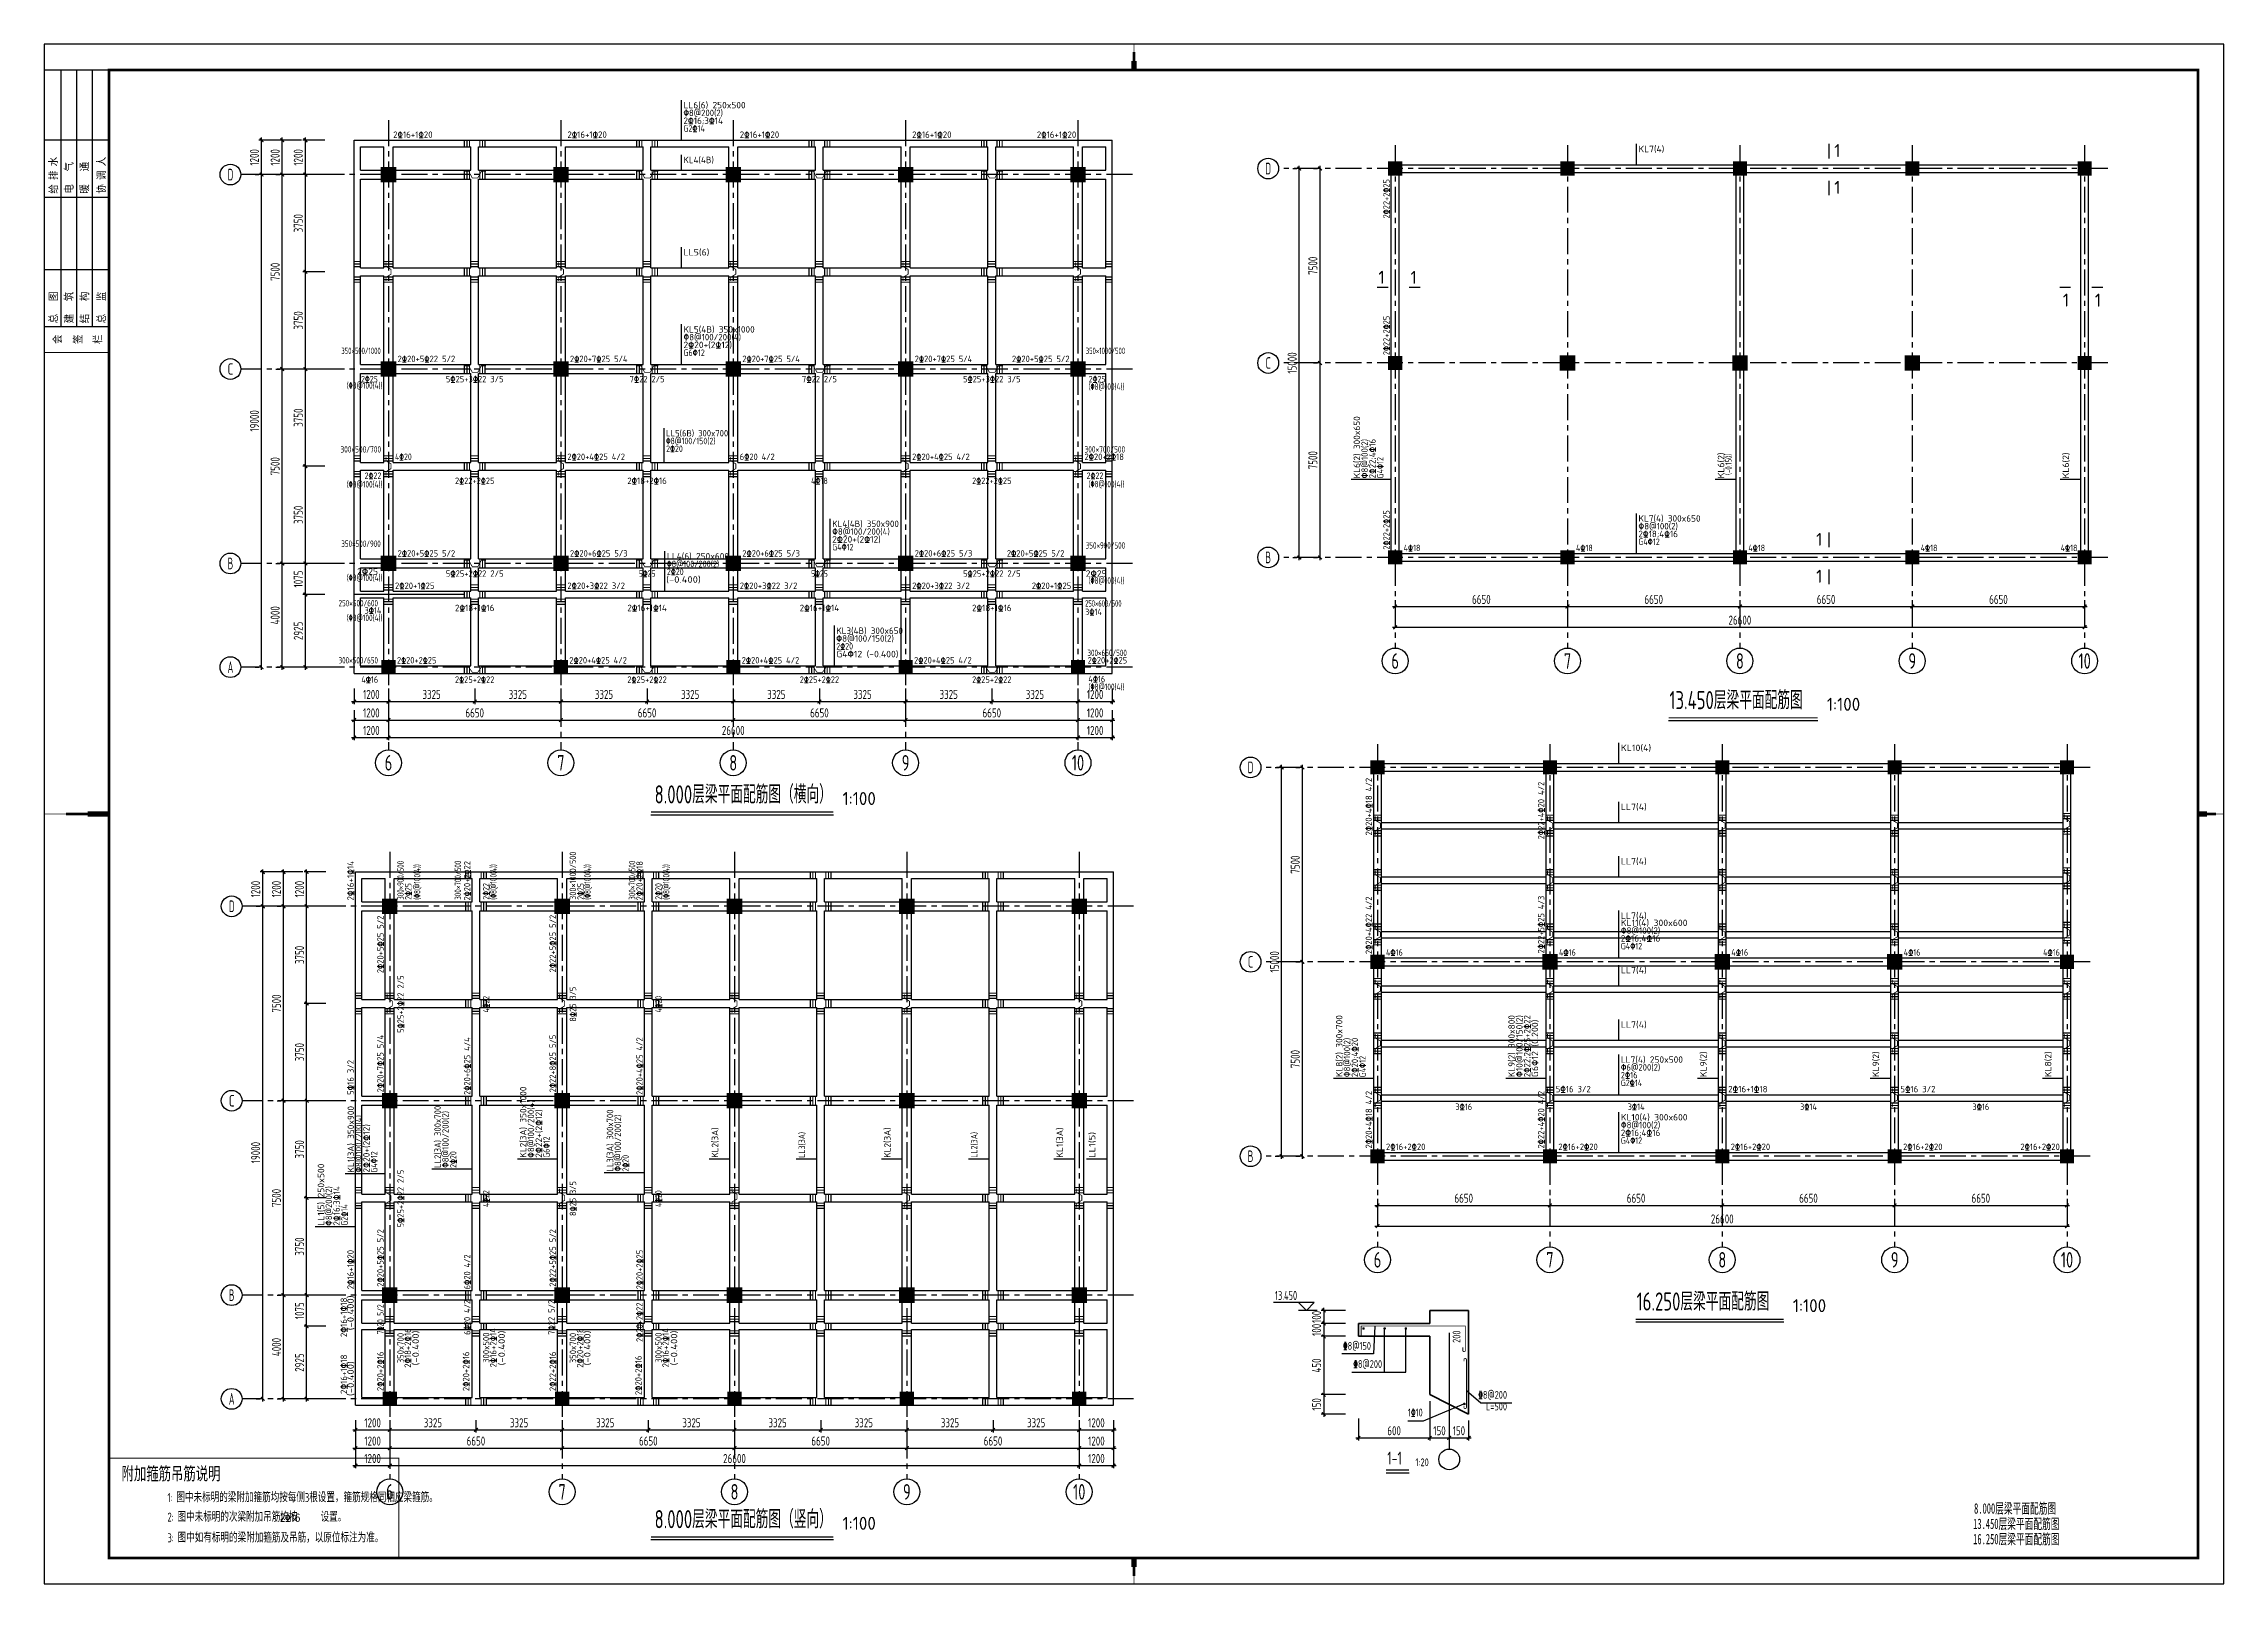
# Model space of a CAD drawing. Extents: x 665703 to 1047784, y -160603 to 92239.
# Drawn here: x 665703 to 749840, y -91978 to -32543 of the extents above; entities that cross this region are included whole.
import ezdxf
from ezdxf.enums import TextEntityAlignment as Align

# ---------------------------------------------------------------- set-up
doc = ezdxf.new("R2010")
doc.units = 0
doc.header["$LTSCALE"] = 800
doc.linetypes.add('CENTER', pattern=[2, 1.25, -0.25, 0.25, -0.25])
doc.layers.get('0').update_dxf_attribs({"linetype": 'CONTINUOUS'})
doc.layers.get('Defpoints').update_dxf_attribs({"linetype": 'CONTINUOUS'})
for name, color, linetype in [('AXIS', 4, 'CENTER'), ('DIM', 2, 'CONTINUOUS'), ('HATCH', 254, 'CONTINUOUS'), ('NUM', 7, 'CONTINUOUS'), ('REIN', 1, 'CONTINUOUS'), ('TEXT', 7, 'CONTINUOUS'), ('THICK', 6, 'CONTINUOUS'), ('THIN', 7, 'CONTINUOUS'), ('TK', 7, 'CONTINUOUS'), ('垂直标注', 2, 'CONTINUOUS'), ('垂直钢筋', 7, 'CONTINUOUS'), ('柱', 2, 'CONTINUOUS'), ('梁__实线', 4, 'CONTINUOUS'), ('次梁__实线', 5, 'CONTINUOUS'), ('水平标注', 2, 'CONTINUOUS'), ('水平钢筋', 7, 'CONTINUOUS'), ('细线', 7, 'CONTINUOUS'), ('轴线__轴线号和轴圈', 7, 'CONTINUOUS'), ('附加箍筋', 1, 'CONTINUOUS')]:
    doc.layers.add(name, color=color, linetype=linetype)
doc.layers.add('实体线', color=3, linetype='CONTINUOUS', lineweight=35)
doc.styles.add('HZ1', font='TXT.shx', dxfattribs={"width": 0.6, "height": 250, "bigfont": 'HZTXT.shx'})
doc.styles.get("Standard").update_dxf_attribs({"font": 'tssdeng.shx', "width": 0.7, "bigfont": 'tssdchn.shx'})
doc.styles.add('title1', font='SIMHEI.TTF', dxfattribs={"width": 0.8})
doc.styles.add('TSSD_Axis', font='tssdeng.shx', dxfattribs={"width": 0.7, "bigfont": 'tssdchn.shx'})
doc.styles.add('TSSD_Dimension', font='Tssdeng.shx', dxfattribs={"width": 0.75, "bigfont": 'hztxt.shx'})
doc.styles.add('TSSD_Label', font='Tssdeng.shx', dxfattribs={"width": 0.7, "bigfont": 'hztxt.shx'})
doc.styles.add('TSSD_Norm', font='Tssdeng.shx', dxfattribs={"bigfont": 'hztxt.shx'})
doc.styles.add('TSSD_Rein', font='Tssdeng.shx', dxfattribs={"width": 0.7, "bigfont": 'hztxt.shx'})
doc.dimstyles.new('TSSD_100_100', dxfattribs={"dimtxt": 350, "dimasz": 100, "dimexe": 100, "dimexo": 250, "dimgap": 100, "dimtad": 1, "dimdec": 0, "dimzin": 0, "dimdsep": 46, "dimtxsty": 'TSSD_Dimension', "dimblk": 'ARCHTICK', "dimcen": 0, "dimdle": 100, "dimclrt": 7, "dimadec": 0, "dimazin": 0, "dimtfac": 1, "dimtdec": 0, "dimtix": 1, "dimtmove": 2, "dimatfit": 3, "dimldrblk": 'ARCHTICK', "dimfxl": 0, "dimtolj": 1, "dimtzin": 0, "dimarcsym": 0})
doc.dimstyles.new('TSSD_20_100', dxfattribs={"dimtxt": 350, "dimasz": 100, "dimexe": 100, "dimexo": 250, "dimgap": 100, "dimtad": 1, "dimdec": 0, "dimlfac": 0.2, "dimzin": 0, "dimdsep": 46, "dimtxsty": 'TSSD_Dimension', "dimblk": 'ARCHTICK', "dimcen": 0, "dimdle": 100, "dimclrt": 7, "dimadec": 0, "dimazin": 0, "dimtfac": 1, "dimtdec": 0, "dimtix": 1, "dimtmove": 2, "dimatfit": 3, "dimldrblk": 'ARCHTICK', "dimfxl": 0, "dimtolj": 1, "dimtzin": 0, "dimarcsym": 0})

msp = doc.modelspace()

# ---------------------------------------------------------------- texts
at = {"color": 1, "style": 'title1', "width": 0.6}
for s, p in [('8.000层梁平面配筋图', (741766.5, -89040.8)), ('13.450层梁平面配筋图', (741812.2, -89634.8)), ('16.250层梁平面配筋图', (741812.2, -90222.2))]:
    msp.add_text(s, height=400, dxfattribs=at).set_placement(p, align=Align.MIDDLE)
at = {"layer": 'DIM', "color": 1}
for s, height, style, width, p in [('附加箍筋吊筋说明', 500, 'title1', 0.7, (668707.9, -87952.5)), ('1: 图中未标明的梁附加箍筋均按每侧3根设置，箍筋规格同相应梁箍筋。', 350, 'TSSD_Dimension', 0.7, (670482.9, -88803.4)), ('2: 图中未标明的次梁附加吊筋均按      设置。', 350, 'TSSD_Dimension', 0.7, (670482.9, -89557.5)), ('3: 图中如有标明的梁附加箍筋及吊筋，以原位标注为准。', 350, 'TSSD_Dimension', 0.7, (670482.9, -90356.8)), ('2%%13116', 300, 'HZ1', 0.75, (674831.2, -89551.7))]:
    msp.add_text(s, height=height, dxfattribs=dict(at, style=style, width=width)).set_placement(p)
at = {"layer": 'NUM', "style": 'TSSD_Norm', "width": 0.7}
for s, p in [('13.450层梁平面配筋图', (728428.9, -58427.1)), ('8.000层梁平面配筋图（横向）', (689273.6, -62063.6)), ('16.250层梁平面配筋图', (727162.6, -81624.8)), ('8.000层梁平面配筋图（竖向）', (689273.6, -90021.5))]:
    msp.add_text(s, height=700, dxfattribs=at).set_placement(p, align=Align.BOTTOM_LEFT)
at = {"layer": 'NUM', "style": 'TSSD_Norm'}
for p in [(734502.8, -58427.1), (696524.9, -62063.6), (733189, -81624.8), (696524.9, -90021.5)]:
    msp.add_text('1:100', height=500, dxfattribs=at).set_placement(p, align=Align.BOTTOM_LEFT)
at = {"layer": 'TEXT', "style": 'TSSD_Label', "width": 0.7}
msp.add_text('13.450', height=350, dxfattribs=at).set_placement((713209.8, -81008.8))
at = {"layer": 'TEXT', "style": 'TSSD_Rein', "width": 0.7}
msp.add_text('200', height=300, rotation=90, dxfattribs=at).set_placement((720457.2, -82422.5), align=Align.BOTTOM_CENTER)
msp.add_text('%%1328@150', height=300, dxfattribs=at).set_placement((716374.7, -83017.7), align=Align.BOTTOM_CENTER)
at = {"layer": 'TEXT', "style": 'TSSD_Norm', "width": 0.7}
for s, p in [('%%1328@200', (717344.6, -83717.6)), ('%%1328@200', (722164.8, -84906.7)), ('L=500', (722164.8, -85354.9)), ('1%%13110', (718910.8, -85588.2))]:
    msp.add_text(s, height=300, dxfattribs=at).set_placement(p, align=Align.BOTTOM_RIGHT)
for s, height, p in [('1-1', 500, (717542.5, -87508)), ('1:20', 300, (718632.9, -87508))]:
    msp.add_text(s, height=height, dxfattribs=at).set_placement(p, align=Align.BOTTOM_LEFT)
at = {"layer": 'THICK', "style": 'TSSD_Label'}
for p in [(734788.9, -36915.9), (734788.9, -38338.8), (717202.1, -41806.8), (718439, -41806.8), (743607.2, -42687.6), (744844.1, -42687.6), (734087.8, -51915.9), (734087.8, -53338.8)]:
    msp.add_text('1', height=500, dxfattribs=at).set_placement(p)
at = {"layer": 'TK', "color": 2, "style": 'TSSD_Dimension', "width": 0.9}
for s, p in [('给 排 水', (666258.5, -38330.2)), ('电   气', (666858.5, -38330.2)), ('暖   通', (667458.5, -38330.2)), ('协 调 人', (668108.5, -38330.2)), ('总   图', (666258.5, -43330.2)), ('建   筑', (666858.5, -43330.2)), ('结   构', (667458.5, -43330.2)), ('总   监', (668108.5, -43330.2)), ('会', (666410.3, -44127.7)), ('签', (667207.3, -44127.7)), ('栏', (667966.4, -44127.7))]:
    msp.add_text(s, height=300, rotation=90, dxfattribs=at).set_placement(p)
at = {"layer": '垂直标注'}
for s, rotation, width, p, p2 in [('KL6(2) 300x650', 90.000009, 0.996952, (716494.3, -49313.1), (716494.3, -46915.6)), ('%%1308@100(2)', 90.000014, 0.983478, (716794.3, -49313.1), (716794.3, -47790.6)), ('2%%13122;4%%13116', 90, 0.971411, (717094.3, -49313.1), (717094.3, -47790.6)), ('G4%%13012', 90, 0.94, (717394.3, -49313.1), (717394.3, -48490.6)), ('KL6(2)', 90, 1.047879, (730544.3, -49313.1), (730544.3, -48315.6)), ('（-0.150）', 90, 0.753015, (730834.8, -49313.1), (730834.8, -48225)), ('KL6(2)', 90, 1.047879, (743844.3, -49313.1), (743844.3, -48315.6)), ('KL8(2) 300x700', 90.000009, 0.996952, (715814.3, -72413.8), (715814.3, -70016.3)), ('KL9(2) 300x800', 90, 0.996952, (722464.3, -72413.8), (722464.3, -70016.3)), ('%%13010@100/150(2)', 90, 0.977804, (722764.3, -72413.8), (722764.3, -70016.3)), ('2%%13122;2%%13125+2%%13122', 90, 0.91, (723064.3, -72413.8), (723064.3, -70016.3)), ('G6%%13012 (0.200)', 90, 1.045398, (723364.3, -72413.8), (723364.3, -70191.3)), ('%%1308@100(2)', 90.000014, 0.983478, (716114.3, -72413.8), (716114.3, -70891.3)), ('2%%13120;4%%13120', 90, 0.9425, (716414.3, -72413.8), (716414.3, -70891.3)), ('KL9(2)', 90, 1.047879, (729864.3, -72413.8), (729864.3, -71416.3)), ('KL9(2)', 90, 1.047879, (736514.3, -72413.8), (736514.3, -71416.3)), ('KL8(2)', 90, 1.047879, (743164.3, -72413.8), (743164.3, -71416.3)), ('G4%%13012', 90, 0.94, (716714.3, -72413.8), (716714.3, -71591.3)), ('KL2(3A) 350x1000', 90, 0.9918, (684329.3, -75521.7), (684329.3, -72774.2)), ('KL1(3A) 350x900', 90.000008, 0.997903, (677679.3, -76094.7), (677679.3, -73522.2)), ('%%1308@100/200(4)', 90, 0.951194, (677979.3, -76094.7), (677979.3, -73872.2)), ('LL2(3A) 300x700', 90.000018, 0.930018, (681029.3, -75913.5), (681029.3, -73516)), ('%%1308@100/200(2)', 90, 0.941992, (681329.3, -75913.5), (681329.3, -73712.5)), ('%%1308@100/200(4)', 90, 0.951194, (684629.3, -75521.7), (684629.3, -73299.2)), ('2%%13122+(2%%13112)', 90, 0.959311, (684929.3, -75521.7), (684929.3, -73649.2)), ('LL3(3A) 300x700', 90, 0.930018, (687679.3, -76055.9), (687679.3, -73658.4)), ('%%1308@100/200(2)', 90, 0.941992, (687979.3, -76055.9), (687979.3, -73854.9)), ('2%%13120+(2%%13112)', 90, 0.959311, (678279.3, -76094.7), (678279.3, -74222.2)), ('G6%%13012', 90, 0.940001, (685229.3, -75521.7), (685229.3, -74699.2)), ('KL2(3A)', 90, 1.007769, (691729.3, -75521.7), (691729.3, -74349.2)), ('LL3(3A)', 90, 0.886667, (695079.3, -75521.7), (695079.3, -74524.2)), ('KL2(3A)', 90, 1.007769, (698379.3, -75521.7), (698379.3, -74349.2)), ('LL2(3A)', 90, 0.886667, (701729.3, -75521.7), (701729.3, -74524.2)), ('KL1(3A)', 90, 1.042223, (705029.3, -75521.7), (705029.3, -74349.2)), ('LL1(5)', 90, 1.140001, (706279.3, -75521.7), (706279.3, -74524.2)), ('G4%%13012', 90, 0.940001, (678579.3, -76094.7), (678579.3, -75272.2)), ('2%%13120', 90, 0.910001, (681629.3, -75913.5), (681629.3, -75266)), ('2%%13120', 90, 0.910001, (688279.3, -76055.9), (688279.3, -75408.4)), ('LL1(5) 250x500', 90, 1.029895, (676529.3, -78140.5), (676529.3, -75743)), ('%%1308@200(2)', 90, 0.959637, (676829.3, -78140.5), (676829.3, -76618)), ('2%%13116;3%%13114', 90, 0.983479, (677129.3, -78140.5), (677129.3, -76618)), ('G2%%13114', 90, 0.929783, (677429.3, -78140.5), (677429.3, -77318))]:
    msp.add_text(s, height=250, rotation=rotation, dxfattribs=dict(at, width=width)).set_placement(p, p2, align=Align.FIT)
at = {"layer": '垂直钢筋'}
for s, width, p, p2 in [('2%%13122+2%%13125', 0.879666, (717634.3, -39287.1), (717634.3, -37764.6)), ('2%%13122+2%%13125', 0.879667, (717634.3, -44563.1), (717634.3, -43040.6)), ('2%%13122+2%%13125', 0.879667, (717634.3, -52063.1), (717634.3, -50540.6)), ('2%%13120+4%%13118 4/2', 0.920501, (716954.3, -63087.8), (716954.3, -60865.3)), ('2%%13122+4%%13120 4/2', 0.906067, (723604.3, -63237.8), (723604.3, -61015.3)), ('300×1000/500', 0.813368, (686247.1, -65570.7), (686247.1, -63709.4)), ('2%%13116+1%%13114', 0.936923, (677669.3, -65596.7), (677669.3, -64074.2)), ('300×900/500', 0.703527, (679597.1, -65570.7), (679597.1, -64069)), ('300×700/500', 0.708169, (681809.2, -65570.7), (681809.2, -64059.1)), ('2%%13120+2%%13122', 0.879667, (682169.3, -65596.7), (682169.3, -64074.2)), ('300×700/500', 0.708169, (688530, -65570.7), (688530, -64059.1)), ('2%%13120+2%%13118', 0.899659, (688819.3, -65596.7), (688819.3, -64074.2)), ('2%%13125', 0.909997, (679894.1, -65570.7), (679894.1, -64923.2)), ('2%%13122', 0.909997, (682899.3, -65570.7), (682899.3, -64923.2)), ('2%%13125', 0.909997, (686544.1, -65570.7), (686544.1, -64923.2)), ('2%%13120', 0.909997, (689549.3, -65570.7), (689549.3, -64923.2)), ('2%%13120+4%%13122 4/2', 0.906068, (716954.3, -67663.8), (716954.3, -65441.3)), ('2%%13122+5%%13125 4/3', 0.906068, (723604.3, -67638.8), (723604.3, -65416.3)), ('2%%13120+5%%13125 5/2', 0.906068, (678819.3, -68401.2), (678819.3, -66178.7)), ('2%%13122+5%%13125 5/2', 0.906068, (685469.3, -68370.4), (685469.3, -66147.9)), ('5%%13125+2%%13122 2/5', 0.906067, (679599.3, -70708.2), (679599.3, -68485.7)), ('8%%13125 3/5', 0.939891, (686249.3, -70270.7), (686249.3, -68923.2)), ('4%%13122', 0.909999, (682899.3, -69920.7), (682899.3, -69273.2)), ('4%%13120', 0.909999, (689549.3, -69920.7), (689549.3, -69273.2)), ('2%%13120+7%%13125 5/4', 0.90253, (678819.3, -72996.7), (678819.3, -70774.2)), ('2%%13120+6%%13125 4/4', 0.90253, (682169.3, -73096.7), (682169.3, -70874.2)), ('2%%13122+8%%13125 5/5', 0.906068, (685469.3, -72996.7), (685469.3, -70774.2)), ('2%%13120+4%%13125 4/2', 0.906068, (688819.3, -73096.7), (688819.3, -70874.2)), ('5%%13116 3/2', 0.965801, (677669.3, -73096.7), (677669.3, -71749.2)), ('2%%13120+4%%13118 4/2', 0.920501, (716954.3, -75163.8), (716954.3, -72941.3)), ('2%%13122+4%%13120 4/2', 0.906068, (723604.3, -75163.8), (723604.3, -72941.3)), ('5%%13125+2%%13122 2/5', 0.906068, (679599.3, -78208.2), (679599.3, -75985.7)), ('8%%13125 3/5', 0.939892, (686249.3, -77770.7), (686249.3, -76423.2)), ('4%%13122', 0.910001, (682899.3, -77420.7), (682899.3, -76773.2)), ('4%%13120', 0.910001, (689549.3, -77420.7), (689549.3, -76773.2)), ('2%%13120+5%%13125 5/2', 0.906068, (678819.3, -80496.7), (678819.3, -78274.2)), ('2%%13122+5%%13125 5/2', 0.906068, (685469.3, -80496.7), (685469.3, -78274.2)), ('2%%13116+1%%13120', 0.920581, (677669.3, -80596.7), (677669.3, -79074.2)), ('6%%13120 4/2', 0.939891, (682169.3, -80596.7), (682169.3, -79249.2)), ('2%%13120+2%%13125', 0.879667, (688819.3, -80596.7), (688819.3, -79074.2)), ('2%%13116+1%%13118', 0.9425, (677409, -82438.8), (677409, -80916.3)), ('(-0.400)', 1.02292, (677669.3, -82177.6), (677669.3, -80830.1)), ('7%%13120 5/2', 0.803857, (678819.3, -82328.2), (678819.3, -81175.8)), ('6%%13120 4/2', 0.939891, (682169.3, -82352.3), (682169.3, -81004.8)), ('7%%13122 5/2', 0.939891, (685422.4, -82352.3), (685422.4, -81004.8)), ('2%%13120+2%%13122', 0.879667, (688819.3, -82626.3), (688819.3, -81103.8)), ('350x700', 0.93084, (679599.3, -83445.7), (679599.3, -82273.2)), ('2%%13118+2%%13116', 0.925965, (679874.3, -83620.7), (679874.3, -82098.2)), ('(-0.400)', 1.02292, (680178.9, -83533.2), (680178.9, -82185.7)), ('300x500', 0.93084, (682899.3, -83433.2), (682899.3, -82260.7)), ('2%%13116+2%%13114', 0.91526, (683174.3, -83608.2), (683174.3, -82085.7)), ('(-0.400)', 1.02292, (683499.3, -83533.2), (683499.3, -82185.7)), ('350x700', 0.93084, (686249.3, -83445.7), (686249.3, -82273.2)), ('2%%13120+2%%13118', 0.899659, (686524.3, -83620.7), (686524.3, -82098.2)), ('(-0.400)', 1.02292, (686802.1, -83533.2), (686802.1, -82185.7)), ('300x500', 0.93084, (689549.3, -83433.2), (689549.3, -82260.7)), ('2%%13116+2%%13114', 0.91526, (689824.3, -83608.2), (689824.3, -82085.7)), ('(-0.400)', 1.02292, (690149.3, -83533.2), (690149.3, -82185.7)), ('2%%13116+1%%13118', 0.9425, (677409, -84635.1), (677409, -83112.6)), ('2%%13120+2%%13116', 0.9048, (678819.3, -84521.7), (678819.3, -82999.2)), ('2%%13120+2%%13116', 0.9048, (682124.7, -84521.7), (682124.7, -82999.2)), ('2%%13122+2%%13116', 0.9048, (685469.3, -84521.7), (685469.3, -82999.2)), ('2%%13120+2%%13116', 0.9048, (688774.7, -84675.6), (688774.7, -83153.1)), ('(-0.400)', 1.02292, (677669.3, -84713), (677669.3, -83365.5))]:
    msp.add_text(s, height=250, rotation=90, dxfattribs=dict(at, width=width)).set_placement(p, p2, align=Align.FIT)
at = {"layer": '垂直钢筋', "color": 1, "width": 0.7}
for p in [(680236.4, -65570.7), (683179.5, -65570.7), (686811.3, -65570.7), (689848.3, -65570.7)]:
    msp.add_text('(%%1308@100(4))', height=250, rotation=90, dxfattribs=at).set_placement(p)
at = {"layer": '水平标注'}
for s, width, p, p2 in [('LL6(6) 250x500', 1.013156, (690389.9, -35039.9), (692787.4, -35039.9)), ('%%1308@200(2)', 0.959637, (690389.9, -35339.9), (691912.4, -35339.9)), ('2%%13116;3%%13114', 0.983479, (690389.9, -35639.9), (691912.4, -35639.9)), ('G2%%13114', 0.929783, (690389.9, -35939.9), (691212.4, -35939.9)), ('KL4(4B)', 1.016167, (690389.9, -37154.3), (691562.4, -37154.3)), ('KL7(4)', 1.047879, (727233.3, -36732.1), (728230.8, -36732.1)), ('LL5(6)', 1.092001, (690389.9, -40714.9), (691387.4, -40714.9)), ('KL5(4B) 350x1000', 0.995255, (690389.9, -43689.9), (693137.4, -43689.9)), ('%%1308@100/200(4)', 0.951194, (690389.9, -43989.9), (692612.4, -43989.9)), ('2%%13120+(2%%13112)', 0.959311, (690389.9, -44289.9), (692262.4, -44289.9)), ('G6%%13012', 0.940001, (690389.9, -44589.9), (691212.4, -44589.9)), ('LL5(6B) 300x700', 0.9335, (689718.6, -47695.7), (692116.1, -47695.7)), ('%%1308@100/150(2)', 0.8285, (689718.6, -47995.7), (691622.6, -47995.7)), ('2%%13120', 0.910001, (689718.6, -48295.7), (690366.1, -48295.7)), ('KL4(4B) 350x900', 0.98686, (696128.6, -51189.9), (698701.1, -51189.9)), ('%%1308@100/200(4)', 0.951194, (696128.6, -51489.9), (698351.1, -51489.9)), ('KL7(4) 300x650', 0.996952, (727233.3, -50982.1), (729630.8, -50982.1)), ('%%1308@100(2)', 0.983479, (727233.3, -51282.1), (728755.8, -51282.1)), ('LL4(6) 250x600', 1.013156, (689749.9, -52439.9), (692147.4, -52439.9)), ('2%%13120+(2%%13112)', 0.959311, (696128.6, -51789.9), (698001.1, -51789.9)), ('G4%%13012', 0.940001, (696128.6, -52089.9), (696951.1, -52089.9)), ('2%%13118;4%%13116', 0.995849, (727233.3, -51582.1), (728755.8, -51582.1)), ('G4%%13012', 0.940001, (727233.3, -51882.1), (728055.8, -51882.1)), ('2%%13120', 0.910001, (689749.9, -53039.9), (690397.4, -53039.9)), ('%%1308@100/200(2)', 0.863516, (689749.9, -52739.9), (691767.5, -52739.9)), (' (-0.400)', 1.054881, (689533.7, -53339.9), (691056.2, -53339.9)), ('KL3(4B) 300x650', 0.98686, (696285.6, -55314.9), (698858.1, -55314.9)), ('%%1308@100/150(2)', 0.967113, (696285.6, -55614.9), (698508.1, -55614.9)), ('2%%13120', 0.910001, (696285.6, -55914.9), (696933.1, -55914.9)), ('G4%%13012 (-0.400)', 1.009056, (696285.6, -56214.9), (698683.1, -56214.9)), ('KL10(4)', 1.060348, (726553.3, -59832.8), (727725.8, -59832.8)), ('LL7(4)', 1.092001, (726553.3, -62107.8), (727550.8, -62107.8)), ('LL7(4)', 1.092001, (726553.3, -64207.8), (727550.8, -64207.8)), ('KL11(4) 300x600', 1.020746, (726553.3, -66582.8), (729125.8, -66582.8)), ('LL7(4)', 1.092001, (726553.3, -66307.8), (727550.8, -66307.8)), ('2%%13116;4%%13116', 0.995849, (726553.3, -67182.8), (728075.8, -67182.8)), ('G4%%13012', 0.940001, (726553.3, -67482.8), (727375.8, -67482.8)), ('%%1308@100(2)', 0.983479, (726553.3, -66882.8), (728075.8, -66882.8)), ('LL7(4)', 1.092001, (726553.3, -68407.8), (727550.8, -68407.8)), ('LL7(4)', 1.092001, (726553.3, -70507.8), (727550.8, -70507.8)), ('2%%13116', 0.975943, (726553.3, -72457.8), (727200.8, -72457.8)), ('LL7(4) 250x500', 1.013156, (726553.3, -71857.8), (728950.8, -71857.8)), ('%%1306@200(2)', 0.959637, (726553.3, -72157.8), (728075.8, -72157.8)), ('G2%%13114', 0.929783, (726553.3, -72757.8), (727375.8, -72757.8)), ('KL10(4) 300x600', 1.005403, (726553.3, -74082.8), (729125.8, -74082.8)), ('2%%13116;4%%13116', 0.995849, (726553.3, -74682.8), (728075.8, -74682.8)), ('G4%%13012', 0.940001, (726553.3, -74982.8), (727375.8, -74982.8)), ('%%1308@100(2)', 0.983479, (726553.3, -74382.8), (728075.8, -74382.8))]:
    msp.add_text(s, height=250, dxfattribs=dict(at, width=width)).set_placement(p, p2, align=Align.FIT)
at = {"layer": '水平钢筋'}
for s, width, p, p2 in [('2%%13116+1%%13120', 0.920582, (679187.9, -36179.9), (680710.4, -36179.9)), ('2%%13116+1%%13120', 0.920582, (685909.9, -36179.9), (687432.4, -36179.9)), ('2%%13116+1%%13120', 0.920581, (692559.9, -36179.9), (694082.4, -36179.9)), ('2%%13116+1%%13120', 0.92058, (699209.9, -36179.9), (700732.4, -36179.9)), ('2%%13116+1%%13120', 0.92058, (704021.8, -36179.9), (705544.3, -36179.9)), ('350×500/1000', 0.665294, (677187.3, -44518.1), (678709.8, -44518.1)), ('2%%13120+5%%13122 5/2', 0.906068, (679359.9, -44829.9), (681582.4, -44829.9)), ('2%%13120+7%%13125 5/4', 0.90253, (686009.9, -44829.9), (688232.4, -44829.9)), ('2%%13120+7%%13125 5/4', 0.902529, (692659.9, -44829.9), (694882.4, -44829.9)), ('2%%13120+7%%13125 5/4', 0.902529, (699309.9, -44829.9), (701532.4, -44829.9)), ('2%%13120+5%%13125 5/2', 0.906068, (703062.6, -44829.9), (705285.1, -44829.9)), ('350×1000/500', 0.665294, (705907.4, -44518.1), (707429.9, -44518.1)), ('2%%13125', 0.910001, (677948.4, -45609.9), (678595.9, -45609.9)), ('5%%13125+3%%13122 3/5', 0.906068, (681223.4, -45609.9), (683445.9, -45609.9)), ('7%%13122 2/5', 0.939891, (688310.9, -45609.9), (689658.4, -45609.9)), ('7%%13122 2/5', 0.939892, (694960.9, -45609.9), (696308.4, -45609.9)), ('5%%13125+3%%13122 3/5', 0.906067, (701173.4, -45609.9), (703395.9, -45609.9)), ('2%%13125', 0.910001, (706023.4, -45609.9), (706670.9, -45609.9)), ('300×500/700', 0.735405, (677153.9, -48318.4), (678723.7, -48318.4)), ('4%%13120', 0.91, (679259.9, -48604.9), (679907.4, -48604.9)), ('2%%13120+4%%13125 4/2', 0.906068, (685909.9, -48604.9), (688132.4, -48604.9)), ('6%%13120 4/2', 0.939891, (692559.9, -48604.9), (693907.4, -48604.9)), ('2%%13120+4%%13125 4/2', 0.906067, (699209.9, -48604.9), (701432.4, -48604.9)), ('300×700/500', 0.735405, (705861.8, -48318.4), (707431.6, -48318.4)), ('2%%13120+2%%13118', 0.899659, (705859.9, -48604.9), (707382.4, -48604.9)), ('2%%13122', 0.910001, (678085.9, -49334.9), (678733.4, -49334.9)), ('2%%13122+2%%13125', 0.879667, (681573.4, -49531.8), (683095.9, -49531.8)), ('2%%13118+2%%13116', 0.925964, (688223.4, -49531.8), (689745.9, -49531.8)), ('4%%13118', 0.962001, (695310.9, -49531.8), (695958.4, -49531.8)), ('2%%13122+2%%13125', 0.879667, (701523.4, -49531.8), (703045.9, -49531.8)), ('2%%13122', 0.910001, (705941.2, -49334.9), (706588.7, -49334.9)), ('350×500/900', 0.713243, (677187.3, -51959.4), (678709.8, -51959.4)), ('2%%13120+5%%13125 5/2', 0.906068, (679359.9, -52329.9), (681582.4, -52329.9)), ('2%%13120+6%%13125 5/3', 0.906068, (686009.9, -52329.9), (688232.4, -52329.9)), ('2%%13120+6%%13125 5/3', 0.906067, (692659.9, -52329.9), (694882.4, -52329.9)), ('2%%13120+6%%13125 5/3', 0.906067, (699309.9, -52329.9), (701532.4, -52329.9)), ('2%%13120+5%%13125 5/2', 0.906068, (702865, -52329.9), (705087.5, -52329.9)), ('350×900/500', 0.713243, (705907.4, -52025.6), (707429.9, -52025.6)), ('4%%13118', 0.962, (718173.3, -52122.1), (718820.8, -52122.1)), ('4%%13118', 0.962001, (724823.3, -52122.1), (725470.8, -52122.1)), ('4%%13118', 0.961999, (731473.3, -52122.1), (732120.8, -52122.1)), ('4%%13118', 0.961999, (738123.3, -52122.1), (738770.8, -52122.1)), ('4%%13118', 0.961996, (743524.3, -52122.1), (744171.8, -52122.1)), ('2%%13125', 1.143606, (677794.8, -53030.3), (678608.5, -53030.3)), ('5%%13125+2%%13122 2/5', 0.906068, (681223.4, -53109.9), (683445.9, -53109.9)), ('5%%13125', 0.909999, (688660.9, -53109.9), (689308.4, -53109.9)), ('5%%13125', 0.910001, (695310.9, -53109.9), (695958.4, -53109.9)), ('5%%13125+2%%13122 2/5', 0.906067, (701173.4, -53109.9), (703395.9, -53109.9)), ('2%%13125', 1.143606, (705907.8, -53109.9), (706721.5, -53109.9)), ('2%%13120+1%%13125', 0.899659, (679259.9, -53579.9), (680782.4, -53579.9)), ('2%%13120+3%%13122 3/2', 0.906068, (685909.9, -53579.9), (688132.4, -53579.9)), ('2%%13120+3%%13122 3/2', 0.906067, (692559.9, -53579.9), (694782.4, -53579.9)), ('2%%13120+3%%13122 3/2', 0.906067, (699209.9, -53579.9), (701432.4, -53579.9)), ('2%%13120+1%%13125', 0.899659, (703827, -53579.9), (705349.5, -53579.9)), ('250×500/600', 0.713243, (677080.7, -54252), (678603.2, -54252)), ('3%%13114', 0.948452, (678085.9, -54530.8), (678733.4, -54530.8)), ('2%%13118+1%%13116', 0.948144, (681573.4, -54436.4), (683095.9, -54436.4)), ('2%%13116+1%%13114', 0.936923, (688223.4, -54436.4), (689745.9, -54436.4)), ('2%%13116+1%%13114', 0.936923, (694873.4, -54436.4), (696395.9, -54436.4)), ('2%%13118+1%%13116', 0.948142, (701523.4, -54436.4), (703045.9, -54436.4)), ('250×600/500', 0.658382, (705885.9, -54259.9), (707291.3, -54259.9)), ('3%%13114', 0.948452, (705885.9, -54589.2), (706533.4, -54589.2)), ('300×500/650', 0.713243, (677080.7, -56454.9), (678603.2, -56454.9)), ('2%%13120+2%%13125', 0.879667, (679334.9, -56454.9), (680857.4, -56454.9)), ('2%%13120+4%%13125 4/2', 0.906068, (685984.9, -56454.9), (688207.4, -56454.9)), ('2%%13120+4%%13125 4/2', 0.906067, (692634.9, -56454.9), (694857.4, -56454.9)), ('2%%13120+4%%13125 4/2', 0.906067, (699284.9, -56454.9), (701507.4, -56454.9)), ('300×650/500', 0.713243, (705973.8, -56169), (707496.3, -56169)), ('2%%13120+2%%13125', 0.879667, (705984.1, -56454.9), (707506.6, -56454.9)), ('4%%13116', 0.975943, (677960.9, -57200.3), (678608.4, -57200.3)), ('2%%13125+2%%13122', 0.879667, (681573.4, -57200.3), (683095.9, -57200.3)), ('2%%13125+2%%13122', 0.879666, (688223.4, -57200.3), (689745.9, -57200.3)), ('2%%13125+2%%13122', 0.879667, (694873.4, -57200.3), (696395.9, -57200.3)), ('2%%13125+2%%13122', 0.879665, (701523.4, -57200.3), (703045.9, -57200.3)), ('4%%13116', 0.975943, (706010.9, -57179.1), (706658.4, -57179.1)), ('4%%13116', 0.975942, (717493.3, -67722.8), (718140.8, -67722.8)), ('4%%13116', 0.975943, (724168.3, -67722.8), (724815.8, -67722.8)), ('4%%13116', 0.975941, (730818.3, -67722.8), (731465.8, -67722.8)), ('4%%13116', 0.975941, (737468.3, -67722.8), (738115.8, -67722.8)), ('4%%13116', 0.975938, (742844.3, -67722.8), (743491.8, -67722.8)), ('5%%13116 3/2', 0.965801, (724043.3, -72997.8), (725390.8, -72997.8)), ('2%%13116+1%%13118', 0.942499, (730693.3, -72997.8), (732215.8, -72997.8)), ('5%%13116 3/2', 0.9658, (737343.3, -72997.8), (738690.8, -72997.8)), ('3%%13116', 0.975943, (720169.3, -73677.8), (720816.8, -73677.8)), ('3%%13114', 0.948452, (726819.3, -73677.8), (727466.8, -73677.8)), ('3%%13114', 0.948452, (733469.3, -73677.8), (734116.8, -73677.8)), ('3%%13116', 0.975938, (740119.3, -73677.8), (740766.8, -73677.8)), ('2%%13116+2%%13120', 0.899659, (717493.3, -75222.8), (719015.8, -75222.8)), ('2%%13116+2%%13120', 0.899659, (724143.3, -75222.8), (725665.8, -75222.8)), ('2%%13116+2%%13120', 0.899659, (730793.3, -75222.8), (732315.8, -75222.8)), ('2%%13116+2%%13120', 0.899659, (737443.3, -75222.8), (738965.8, -75222.8)), ('2%%13116+2%%13120', 0.899658, (741969.3, -75222.8), (743491.8, -75222.8))]:
    msp.add_text(s, height=250, dxfattribs=dict(at, width=width)).set_placement(p, p2, align=Align.FIT)
at = {"layer": '水平钢筋', "color": 1, "width": 0.7}
for p in [(677399.1, -45853.5), (706023.4, -45897.1), (677399.1, -49667.2), (706023.4, -49658.5), (677399.1, -53270.3), (706023.4, -53379.5), (677399.1, -54815.8), (706023.4, -57477.7)]:
    msp.add_text('(%%1308@100(4))', height=250, dxfattribs=at).set_placement(p)
at = {"layer": '轴线__轴线号和轴圈'}
for s, width, p, p2 in [('D', 0.91116, (672799.7, -37818.9), (673019.5, -37818.9)), ('D', 0.91116, (712838.2, -37586.1), (713058, -37586.1)), ('C', 0.850416, (672799.7, -45318.9), (673019.5, -45318.9)), ('C', 0.850416, (712838.2, -45086.1), (713058, -45086.1)), ('B', 0.91116, (712838.2, -52586.1), (713058, -52586.1)), ('B', 0.91116, (672799.7, -52818.9), (673019.5, -52818.9)), ('A', 0.797265, (672799.7, -56818.9), (673019.5, -56818.9)), ('D', 0.91116, (712158.2, -60686.8), (712378, -60686.8)), ('D', 0.91116, (672848.2, -66044.7), (673068, -66044.7)), ('C', 0.850416, (712158.2, -68186.8), (712378, -68186.8)), ('C', 0.850416, (672848.2, -73544.7), (673068, -73544.7)), ('B', 0.91116, (712158.2, -75686.8), (712378, -75686.8)), ('B', 0.91116, (672848.2, -81044.7), (673068, -81044.7)), ('A', 0.797265, (672848.2, -85044.7), (673068, -85044.7))]:
    msp.add_text(s, height=448, dxfattribs=dict(at, width=width)).set_placement(p, p2, align=Align.FIT)

# ---------------------------------------------------------------- blocks, each defined once
blk = doc.blocks.new('_ArchTick')
at = {"color": 0, "const_width": 0.5}
blk.add_lwpolyline([(-0.71, -0.71), (0.71, 0.71)], dxfattribs=at)
blk = doc.blocks.new('*D769')
at = {"layer": 'Defpoints', "color": 0, "transparency": 16777216}
for p in [(679010, -58635), (685660, -58635), (685660, -58635)]:
    blk.add_point(p, dxfattribs=at)
at = {"layer": 'DIM', "color": 0, "lineweight": -2, "transparency": 16777216}
for p, q in [((678910, -58635), (685760, -58635)), ((679010, -58385), (679010, -58535)), ((685660, -58385), (685660, -58535))]:
    blk.add_line(p, q, dxfattribs=at)
at = {"layer": 'DIM', "color": 0, "lineweight": -2, "transparency": 16777216, "xscale": 100, "yscale": 100, "zscale": 100, "rotation": 180}
blk.add_blockref('_ArchTick', (679010, -58635), dxfattribs=at)
at = {"layer": 'DIM', "color": 0, "lineweight": -2, "transparency": 16777216, "xscale": 100, "yscale": 100, "zscale": 100}
blk.add_blockref('_ArchTick', (685660, -58635), dxfattribs=at)
at = {"layer": 'DIM', "color": 7, "transparency": 16777216, "insert": (682335, -58360), "char_height": 350, "attachment_point": 5, "style": 'TSSD_Dimension'}
blk.add_mtext('\\A1;6650', dxfattribs=at)
blk = doc.blocks.new('*D770')
at = {"layer": 'Defpoints', "color": 0, "transparency": 16777216}
for p in [(685660, -58635), (692310, -58635), (692310, -58635)]:
    blk.add_point(p, dxfattribs=at)
at = {"layer": 'DIM', "color": 0, "lineweight": -2, "transparency": 16777216}
for p, q in [((685560, -58635), (692410, -58635)), ((685660, -58385), (685660, -58535)), ((692310, -58385), (692310, -58535))]:
    blk.add_line(p, q, dxfattribs=at)
at = {"layer": 'DIM', "color": 0, "lineweight": -2, "transparency": 16777216, "xscale": 100, "yscale": 100, "zscale": 100, "rotation": 180}
blk.add_blockref('_ArchTick', (685660, -58635), dxfattribs=at)
at = {"layer": 'DIM', "color": 0, "lineweight": -2, "transparency": 16777216, "xscale": 100, "yscale": 100, "zscale": 100}
blk.add_blockref('_ArchTick', (692310, -58635), dxfattribs=at)
at = {"layer": 'DIM', "color": 7, "transparency": 16777216, "insert": (688985, -58360), "char_height": 350, "attachment_point": 5, "style": 'TSSD_Dimension'}
blk.add_mtext('\\A1;6650', dxfattribs=at)
blk = doc.blocks.new('*D771')
at = {"layer": 'Defpoints', "color": 0, "transparency": 16777216}
for p in [(692310, -58635), (698960, -58635), (698960, -58635)]:
    blk.add_point(p, dxfattribs=at)
at = {"layer": 'DIM', "color": 0, "lineweight": -2, "transparency": 16777216}
for p, q in [((692210, -58635), (699060, -58635)), ((692310, -58385), (692310, -58535)), ((698960, -58385), (698960, -58535))]:
    blk.add_line(p, q, dxfattribs=at)
at = {"layer": 'DIM', "color": 0, "lineweight": -2, "transparency": 16777216, "xscale": 100, "yscale": 100, "zscale": 100, "rotation": 180}
blk.add_blockref('_ArchTick', (692310, -58635), dxfattribs=at)
at = {"layer": 'DIM', "color": 0, "lineweight": -2, "transparency": 16777216, "xscale": 100, "yscale": 100, "zscale": 100}
blk.add_blockref('_ArchTick', (698960, -58635), dxfattribs=at)
at = {"layer": 'DIM', "color": 7, "transparency": 16777216, "insert": (695635, -58360), "char_height": 350, "attachment_point": 5, "style": 'TSSD_Dimension'}
blk.add_mtext('\\A1;6650', dxfattribs=at)
blk = doc.blocks.new('*D772')
at = {"layer": 'Defpoints', "color": 0, "transparency": 16777216}
for p in [(698960, -58635), (705610, -58635), (705610, -58635)]:
    blk.add_point(p, dxfattribs=at)
at = {"layer": 'DIM', "color": 0, "lineweight": -2, "transparency": 16777216}
for p, q in [((698860, -58635), (705710, -58635)), ((698960, -58385), (698960, -58535)), ((705610, -58385), (705610, -58535))]:
    blk.add_line(p, q, dxfattribs=at)
at = {"layer": 'DIM', "color": 0, "lineweight": -2, "transparency": 16777216, "xscale": 100, "yscale": 100, "zscale": 100, "rotation": 180}
blk.add_blockref('_ArchTick', (698960, -58635), dxfattribs=at)
at = {"layer": 'DIM', "color": 0, "lineweight": -2, "transparency": 16777216, "xscale": 100, "yscale": 100, "zscale": 100}
blk.add_blockref('_ArchTick', (705610, -58635), dxfattribs=at)
at = {"layer": 'DIM', "color": 7, "transparency": 16777216, "insert": (702285, -58360), "char_height": 350, "attachment_point": 5, "style": 'TSSD_Dimension'}
blk.add_mtext('\\A1;6650', dxfattribs=at)
blk = doc.blocks.new('*D773')
at = {"layer": 'Defpoints', "color": 0, "transparency": 16777216}
for p in [(679010, -59312), (705610, -59312), (705610, -59312)]:
    blk.add_point(p, dxfattribs=at)
at = {"layer": 'DIM', "color": 0, "lineweight": -2, "transparency": 16777216}
for p, q in [((678910, -59312), (705710, -59312)), ((679010, -59062), (679010, -59212)), ((705610, -59062), (705610, -59212))]:
    blk.add_line(p, q, dxfattribs=at)
at = {"layer": 'DIM', "color": 0, "lineweight": -2, "transparency": 16777216, "xscale": 100, "yscale": 100, "zscale": 100, "rotation": 180}
blk.add_blockref('_ArchTick', (679010, -59312), dxfattribs=at)
at = {"layer": 'DIM', "color": 0, "lineweight": -2, "transparency": 16777216, "xscale": 100, "yscale": 100, "zscale": 100}
blk.add_blockref('_ArchTick', (705610, -59312), dxfattribs=at)
at = {"layer": 'DIM', "color": 7, "transparency": 16777216, "insert": (692310, -59037), "char_height": 350, "attachment_point": 5, "style": 'TSSD_Dimension'}
blk.add_mtext('\\A1;26600', dxfattribs=at)
blk = doc.blocks.new('*D774')
at = {"layer": 'Defpoints', "color": 0, "transparency": 16777216}
for p in [(674910, -52595), (674910, -52595), (674910, -56595)]:
    blk.add_point(p, dxfattribs=at)
at = {"layer": 'DIM', "color": 0, "lineweight": -2, "transparency": 16777216}
for p, q in [((674660, -52595), (674810, -52595)), ((674910, -56695), (674910, -52495)), ((674660, -56595), (674810, -56595))]:
    blk.add_line(p, q, dxfattribs=at)
at = {"layer": 'DIM', "color": 0, "lineweight": -2, "transparency": 16777216, "xscale": 100, "yscale": 100, "zscale": 100}
for p, rotation in [((674910, -52595), 90), ((674910, -56595), 270)]:
    blk.add_blockref('_ArchTick', p, dxfattribs=dict(at, rotation=rotation))
at = {"layer": 'DIM', "color": 7, "transparency": 16777216, "insert": (674635, -54595), "char_height": 350, "attachment_point": 5, "rotation": 90, "style": 'TSSD_Dimension'}
blk.add_mtext('\\A1;4000', dxfattribs=at)
blk = doc.blocks.new('*D775')
at = {"layer": 'Defpoints', "color": 0, "transparency": 16777216}
for p in [(674910, -45095), (674910, -45095), (674910, -52595)]:
    blk.add_point(p, dxfattribs=at)
at = {"layer": 'DIM', "color": 0, "lineweight": -2, "transparency": 16777216}
for p, q in [((674660, -45095), (674810, -45095)), ((674910, -52695), (674910, -44995)), ((674660, -52595), (674810, -52595))]:
    blk.add_line(p, q, dxfattribs=at)
at = {"layer": 'DIM', "color": 0, "lineweight": -2, "transparency": 16777216, "xscale": 100, "yscale": 100, "zscale": 100}
for p, rotation in [((674910, -45095), 90), ((674910, -52595), 270)]:
    blk.add_blockref('_ArchTick', p, dxfattribs=dict(at, rotation=rotation))
at = {"layer": 'DIM', "color": 7, "transparency": 16777216, "insert": (674635, -48845), "char_height": 350, "attachment_point": 5, "rotation": 90, "style": 'TSSD_Dimension'}
blk.add_mtext('\\A1;7500', dxfattribs=at)
blk = doc.blocks.new('*D776')
at = {"layer": 'Defpoints', "color": 0, "transparency": 16777216}
for p in [(674910, -37595), (674910, -37595), (674910, -45095)]:
    blk.add_point(p, dxfattribs=at)
at = {"layer": 'DIM', "color": 0, "lineweight": -2, "transparency": 16777216}
for p, q in [((674660, -37595), (674810, -37595)), ((674910, -45195), (674910, -37495)), ((674660, -45095), (674810, -45095))]:
    blk.add_line(p, q, dxfattribs=at)
at = {"layer": 'DIM', "color": 0, "lineweight": -2, "transparency": 16777216, "xscale": 100, "yscale": 100, "zscale": 100}
for p, rotation in [((674910, -37595), 90), ((674910, -45095), 270)]:
    blk.add_blockref('_ArchTick', p, dxfattribs=dict(at, rotation=rotation))
at = {"layer": 'DIM', "color": 7, "transparency": 16777216, "insert": (674635, -41345), "char_height": 350, "attachment_point": 5, "rotation": 90, "style": 'TSSD_Dimension'}
blk.add_mtext('\\A1;7500', dxfattribs=at)
blk = doc.blocks.new('*D777')
at = {"layer": 'Defpoints', "color": 0, "transparency": 16777216}
for p in [(674110, -37595), (674110, -37595), (674110, -56595)]:
    blk.add_point(p, dxfattribs=at)
at = {"layer": 'DIM', "color": 0, "lineweight": -2, "transparency": 16777216}
for p, q in [((673860, -37595), (674010, -37595)), ((674110, -56695), (674110, -37495)), ((673860, -56595), (674010, -56595))]:
    blk.add_line(p, q, dxfattribs=at)
at = {"layer": 'DIM', "color": 0, "lineweight": -2, "transparency": 16777216, "xscale": 100, "yscale": 100, "zscale": 100}
for p, rotation in [((674110, -37595), 90), ((674110, -56595), 270)]:
    blk.add_blockref('_ArchTick', p, dxfattribs=dict(at, rotation=rotation))
at = {"layer": 'DIM', "color": 7, "transparency": 16777216, "insert": (673835, -47095), "char_height": 350, "attachment_point": 5, "rotation": 90, "style": 'TSSD_Dimension'}
blk.add_mtext('\\A1;19000', dxfattribs=at)
blk = doc.blocks.new('*D778')
at = {"layer": 'Defpoints', "color": 0, "transparency": 16777216}
for p in [(679058, -86723), (685708, -86723), (685708, -86723)]:
    blk.add_point(p, dxfattribs=at)
at = {"layer": 'DIM', "color": 0, "lineweight": -2, "transparency": 16777216}
for p, q in [((679058, -86473), (679058, -86623)), ((685708, -86473), (685708, -86623)), ((678958, -86723), (685808, -86723))]:
    blk.add_line(p, q, dxfattribs=at)
at = {"layer": 'DIM', "color": 0, "lineweight": -2, "transparency": 16777216, "xscale": 100, "yscale": 100, "zscale": 100, "rotation": 180}
blk.add_blockref('_ArchTick', (679058, -86723), dxfattribs=at)
at = {"layer": 'DIM', "color": 0, "lineweight": -2, "transparency": 16777216, "xscale": 100, "yscale": 100, "zscale": 100}
blk.add_blockref('_ArchTick', (685708, -86723), dxfattribs=at)
at = {"layer": 'DIM', "color": 7, "transparency": 16777216, "insert": (682383, -86448), "char_height": 350, "attachment_point": 5, "style": 'TSSD_Dimension'}
blk.add_mtext('\\A1;6650', dxfattribs=at)
blk = doc.blocks.new('*D779')
at = {"layer": 'Defpoints', "color": 0, "transparency": 16777216}
for p in [(685708, -86723), (692358, -86723), (692358, -86723)]:
    blk.add_point(p, dxfattribs=at)
at = {"layer": 'DIM', "color": 0, "lineweight": -2, "transparency": 16777216}
for p, q in [((685708, -86473), (685708, -86623)), ((692358, -86473), (692358, -86623)), ((685608, -86723), (692458, -86723))]:
    blk.add_line(p, q, dxfattribs=at)
at = {"layer": 'DIM', "color": 0, "lineweight": -2, "transparency": 16777216, "xscale": 100, "yscale": 100, "zscale": 100, "rotation": 180}
blk.add_blockref('_ArchTick', (685708, -86723), dxfattribs=at)
at = {"layer": 'DIM', "color": 0, "lineweight": -2, "transparency": 16777216, "xscale": 100, "yscale": 100, "zscale": 100}
blk.add_blockref('_ArchTick', (692358, -86723), dxfattribs=at)
at = {"layer": 'DIM', "color": 7, "transparency": 16777216, "insert": (689033, -86448), "char_height": 350, "attachment_point": 5, "style": 'TSSD_Dimension'}
blk.add_mtext('\\A1;6650', dxfattribs=at)
blk = doc.blocks.new('*D780')
at = {"layer": 'Defpoints', "color": 0, "transparency": 16777216}
for p in [(692358, -86723), (699008, -86723), (699008, -86723)]:
    blk.add_point(p, dxfattribs=at)
at = {"layer": 'DIM', "color": 0, "lineweight": -2, "transparency": 16777216}
for p, q in [((692358, -86473), (692358, -86623)), ((699008, -86473), (699008, -86623)), ((692258, -86723), (699108, -86723))]:
    blk.add_line(p, q, dxfattribs=at)
at = {"layer": 'DIM', "color": 0, "lineweight": -2, "transparency": 16777216, "xscale": 100, "yscale": 100, "zscale": 100, "rotation": 180}
blk.add_blockref('_ArchTick', (692358, -86723), dxfattribs=at)
at = {"layer": 'DIM', "color": 0, "lineweight": -2, "transparency": 16777216, "xscale": 100, "yscale": 100, "zscale": 100}
blk.add_blockref('_ArchTick', (699008, -86723), dxfattribs=at)
at = {"layer": 'DIM', "color": 7, "transparency": 16777216, "insert": (695683, -86448), "char_height": 350, "attachment_point": 5, "style": 'TSSD_Dimension'}
blk.add_mtext('\\A1;6650', dxfattribs=at)
blk = doc.blocks.new('*D781')
at = {"layer": 'Defpoints', "color": 0, "transparency": 16777216}
for p in [(699008, -86723), (705658, -86723), (705658, -86723)]:
    blk.add_point(p, dxfattribs=at)
at = {"layer": 'DIM', "color": 0, "lineweight": -2, "transparency": 16777216}
for p, q in [((699008, -86473), (699008, -86623)), ((705658, -86473), (705658, -86623)), ((698908, -86723), (705758, -86723))]:
    blk.add_line(p, q, dxfattribs=at)
at = {"layer": 'DIM', "color": 0, "lineweight": -2, "transparency": 16777216, "xscale": 100, "yscale": 100, "zscale": 100, "rotation": 180}
blk.add_blockref('_ArchTick', (699008, -86723), dxfattribs=at)
at = {"layer": 'DIM', "color": 0, "lineweight": -2, "transparency": 16777216, "xscale": 100, "yscale": 100, "zscale": 100}
blk.add_blockref('_ArchTick', (705658, -86723), dxfattribs=at)
at = {"layer": 'DIM', "color": 7, "transparency": 16777216, "insert": (702333, -86448), "char_height": 350, "attachment_point": 5, "style": 'TSSD_Dimension'}
blk.add_mtext('\\A1;6650', dxfattribs=at)
blk = doc.blocks.new('*D782')
at = {"layer": 'Defpoints', "color": 0, "transparency": 16777216}
for p in [(679058, -87398), (705658, -87398), (705658, -87398)]:
    blk.add_point(p, dxfattribs=at)
at = {"layer": 'DIM', "color": 0, "lineweight": -2, "transparency": 16777216}
for p, q in [((678958, -87398), (705758, -87398)), ((679058, -87148), (679058, -87298)), ((705658, -87148), (705658, -87298))]:
    blk.add_line(p, q, dxfattribs=at)
at = {"layer": 'DIM', "color": 0, "lineweight": -2, "transparency": 16777216, "xscale": 100, "yscale": 100, "zscale": 100, "rotation": 180}
blk.add_blockref('_ArchTick', (679058, -87398), dxfattribs=at)
at = {"layer": 'DIM', "color": 0, "lineweight": -2, "transparency": 16777216, "xscale": 100, "yscale": 100, "zscale": 100}
blk.add_blockref('_ArchTick', (705658, -87398), dxfattribs=at)
at = {"layer": 'DIM', "color": 7, "transparency": 16777216, "insert": (692358, -87123), "char_height": 350, "attachment_point": 5, "style": 'TSSD_Dimension'}
blk.add_mtext('\\A1;26600', dxfattribs=at)
blk = doc.blocks.new('*D783')
at = {"layer": 'Defpoints', "color": 0, "transparency": 16777216}
for p in [(674958, -80821), (674958, -80821), (674958, -84821)]:
    blk.add_point(p, dxfattribs=at)
at = {"layer": 'DIM', "color": 0, "lineweight": -2, "transparency": 16777216}
for p, q in [((674958, -84921), (674958, -80721)), ((674708, -80821), (674858, -80821)), ((674708, -84821), (674858, -84821))]:
    blk.add_line(p, q, dxfattribs=at)
at = {"layer": 'DIM', "color": 0, "lineweight": -2, "transparency": 16777216, "xscale": 100, "yscale": 100, "zscale": 100}
for p, rotation in [((674958, -80821), 90), ((674958, -84821), 270)]:
    blk.add_blockref('_ArchTick', p, dxfattribs=dict(at, rotation=rotation))
at = {"layer": 'DIM', "color": 7, "transparency": 16777216, "insert": (674683, -82821), "char_height": 350, "attachment_point": 5, "rotation": 90, "style": 'TSSD_Dimension'}
blk.add_mtext('\\A1;4000', dxfattribs=at)
blk = doc.blocks.new('*D784')
at = {"layer": 'Defpoints', "color": 0, "transparency": 16777216}
for p in [(674958, -73321), (674958, -73321), (674958, -80821)]:
    blk.add_point(p, dxfattribs=at)
at = {"layer": 'DIM', "color": 0, "lineweight": -2, "transparency": 16777216}
for p, q in [((674708, -73321), (674858, -73321)), ((674958, -80921), (674958, -73221)), ((674708, -80821), (674858, -80821))]:
    blk.add_line(p, q, dxfattribs=at)
at = {"layer": 'DIM', "color": 0, "lineweight": -2, "transparency": 16777216, "xscale": 100, "yscale": 100, "zscale": 100}
for p, rotation in [((674958, -73321), 90), ((674958, -80821), 270)]:
    blk.add_blockref('_ArchTick', p, dxfattribs=dict(at, rotation=rotation))
at = {"layer": 'DIM', "color": 7, "transparency": 16777216, "insert": (674683, -77071), "char_height": 350, "attachment_point": 5, "rotation": 90, "style": 'TSSD_Dimension'}
blk.add_mtext('\\A1;7500', dxfattribs=at)
blk = doc.blocks.new('*D785')
at = {"layer": 'Defpoints', "color": 0, "transparency": 16777216}
for p in [(674958, -65821), (674958, -65821), (674958, -73321)]:
    blk.add_point(p, dxfattribs=at)
at = {"layer": 'DIM', "color": 0, "lineweight": -2, "transparency": 16777216}
for p, q in [((674708, -65821), (674858, -65821)), ((674958, -73421), (674958, -65721)), ((674708, -73321), (674858, -73321))]:
    blk.add_line(p, q, dxfattribs=at)
at = {"layer": 'DIM', "color": 0, "lineweight": -2, "transparency": 16777216, "xscale": 100, "yscale": 100, "zscale": 100}
for p, rotation in [((674958, -65821), 90), ((674958, -73321), 270)]:
    blk.add_blockref('_ArchTick', p, dxfattribs=dict(at, rotation=rotation))
at = {"layer": 'DIM', "color": 7, "transparency": 16777216, "insert": (674683, -69571), "char_height": 350, "attachment_point": 5, "rotation": 90, "style": 'TSSD_Dimension'}
blk.add_mtext('\\A1;7500', dxfattribs=at)
blk = doc.blocks.new('*D786')
at = {"layer": 'Defpoints', "color": 0, "transparency": 16777216}
for p in [(674158, -65821), (674158, -65821), (674158, -84821)]:
    blk.add_point(p, dxfattribs=at)
at = {"layer": 'DIM', "color": 0, "lineweight": -2, "transparency": 16777216}
for p, q in [((673908, -65821), (674058, -65821)), ((674158, -84921), (674158, -65721)), ((673908, -84821), (674058, -84821))]:
    blk.add_line(p, q, dxfattribs=at)
at = {"layer": 'DIM', "color": 0, "lineweight": -2, "transparency": 16777216, "xscale": 100, "yscale": 100, "zscale": 100}
for p, rotation in [((674158, -65821), 90), ((674158, -84821), 270)]:
    blk.add_blockref('_ArchTick', p, dxfattribs=dict(at, rotation=rotation))
at = {"layer": 'DIM', "color": 7, "transparency": 16777216, "insert": (673883, -75321), "char_height": 350, "attachment_point": 5, "rotation": 90, "style": 'TSSD_Dimension'}
blk.add_mtext('\\A1;19000', dxfattribs=at)
blk = doc.blocks.new('*D787')
at = {"layer": 'Defpoints', "color": 0, "transparency": 16777216}
for p in [(675803, -53795), (676796, -53795), (676796, -56595)]:
    blk.add_point(p, dxfattribs=at)
at = {"layer": 'DIM', "color": 0, "lineweight": -2, "transparency": 16777216}
for p, q in [((676546, -53795), (675703, -53795)), ((675803, -56695), (675803, -53695)), ((676546, -56595), (675703, -56595))]:
    blk.add_line(p, q, dxfattribs=at)
at = {"layer": 'DIM', "color": 0, "lineweight": -2, "transparency": 16777216, "xscale": 100, "yscale": 100, "zscale": 100}
for p, rotation in [((675803, -53795), 90), ((675803, -56595), 270)]:
    blk.add_blockref('_ArchTick', p, dxfattribs=dict(at, rotation=rotation))
at = {"layer": 'DIM', "color": 7, "transparency": 16777216, "insert": (675528, -55195), "char_height": 350, "attachment_point": 5, "rotation": 90, "style": 'TSSD_Dimension'}
blk.add_mtext('\\A1;2925', dxfattribs=at)
blk = doc.blocks.new('*D788')
at = {"layer": 'Defpoints', "color": 0, "transparency": 16777216}
for p in [(675803, -52595), (676796, -52595), (676796, -53795)]:
    blk.add_point(p, dxfattribs=at)
at = {"layer": 'DIM', "color": 0, "lineweight": -2, "transparency": 16777216}
for p, q in [((676546, -52595), (675703, -52595)), ((675803, -53895), (675803, -52495)), ((676546, -53795), (675703, -53795))]:
    blk.add_line(p, q, dxfattribs=at)
at = {"layer": 'DIM', "color": 0, "lineweight": -2, "transparency": 16777216, "xscale": 100, "yscale": 100, "zscale": 100}
for p, rotation in [((675803, -52595), 90), ((675803, -53795), 270)]:
    blk.add_blockref('_ArchTick', p, dxfattribs=dict(at, rotation=rotation))
at = {"layer": 'DIM', "color": 7, "transparency": 16777216, "insert": (675528, -53195), "char_height": 350, "attachment_point": 5, "rotation": 90, "style": 'TSSD_Dimension'}
blk.add_mtext('\\A1;1075', dxfattribs=at)
blk = doc.blocks.new('*D789')
at = {"layer": 'Defpoints', "color": 0, "transparency": 16777216}
for p in [(675803, -48845), (676796, -48845), (676796, -52595)]:
    blk.add_point(p, dxfattribs=at)
at = {"layer": 'DIM', "color": 0, "lineweight": -2, "transparency": 16777216}
for p, q in [((675803, -52695), (675803, -48745)), ((676546, -48845), (675703, -48845)), ((676546, -52595), (675703, -52595))]:
    blk.add_line(p, q, dxfattribs=at)
at = {"layer": 'DIM', "color": 0, "lineweight": -2, "transparency": 16777216, "xscale": 100, "yscale": 100, "zscale": 100}
for p, rotation in [((675803, -48845), 90), ((675803, -52595), 270)]:
    blk.add_blockref('_ArchTick', p, dxfattribs=dict(at, rotation=rotation))
at = {"layer": 'DIM', "color": 7, "transparency": 16777216, "insert": (675528, -50720), "char_height": 350, "attachment_point": 5, "rotation": 90, "style": 'TSSD_Dimension'}
blk.add_mtext('\\A1;3750', dxfattribs=at)
blk = doc.blocks.new('*D790')
at = {"layer": 'Defpoints', "color": 0, "transparency": 16777216}
for p in [(675803, -45095), (676796, -45095), (676796, -48845)]:
    blk.add_point(p, dxfattribs=at)
at = {"layer": 'DIM', "color": 0, "lineweight": -2, "transparency": 16777216}
for p, q in [((676546, -45095), (675703, -45095)), ((675803, -48945), (675803, -44995)), ((676546, -48845), (675703, -48845))]:
    blk.add_line(p, q, dxfattribs=at)
at = {"layer": 'DIM', "color": 0, "lineweight": -2, "transparency": 16777216, "xscale": 100, "yscale": 100, "zscale": 100}
for p, rotation in [((675803, -45095), 90), ((675803, -48845), 270)]:
    blk.add_blockref('_ArchTick', p, dxfattribs=dict(at, rotation=rotation))
at = {"layer": 'DIM', "color": 7, "transparency": 16777216, "insert": (675528, -46970), "char_height": 350, "attachment_point": 5, "rotation": 90, "style": 'TSSD_Dimension'}
blk.add_mtext('\\A1;3750', dxfattribs=at)
blk = doc.blocks.new('*D791')
at = {"layer": 'Defpoints', "color": 0, "transparency": 16777216}
for p in [(675803, -41345), (676796, -41345), (676796, -45095)]:
    blk.add_point(p, dxfattribs=at)
at = {"layer": 'DIM', "color": 0, "lineweight": -2, "transparency": 16777216}
for p, q in [((676546, -41345), (675703, -41345)), ((675803, -45195), (675803, -41245)), ((676546, -45095), (675703, -45095))]:
    blk.add_line(p, q, dxfattribs=at)
at = {"layer": 'DIM', "color": 0, "lineweight": -2, "transparency": 16777216, "xscale": 100, "yscale": 100, "zscale": 100}
for p, rotation in [((675803, -41345), 90), ((675803, -45095), 270)]:
    blk.add_blockref('_ArchTick', p, dxfattribs=dict(at, rotation=rotation))
at = {"layer": 'DIM', "color": 7, "transparency": 16777216, "insert": (675528, -43220), "char_height": 350, "attachment_point": 5, "rotation": 90, "style": 'TSSD_Dimension'}
blk.add_mtext('\\A1;3750', dxfattribs=at)
blk = doc.blocks.new('*D792')
at = {"layer": 'Defpoints', "color": 0, "transparency": 16777216}
for p in [(675803, -37595), (676796, -37595), (676796, -41345)]:
    blk.add_point(p, dxfattribs=at)
at = {"layer": 'DIM', "color": 0, "lineweight": -2, "transparency": 16777216}
for p, q in [((676546, -37595), (675703, -37595)), ((675803, -41445), (675803, -37495)), ((676546, -41345), (675703, -41345))]:
    blk.add_line(p, q, dxfattribs=at)
at = {"layer": 'DIM', "color": 0, "lineweight": -2, "transparency": 16777216, "xscale": 100, "yscale": 100, "zscale": 100}
for p, rotation in [((675803, -37595), 90), ((675803, -41345), 270)]:
    blk.add_blockref('_ArchTick', p, dxfattribs=dict(at, rotation=rotation))
at = {"layer": 'DIM', "color": 7, "transparency": 16777216, "insert": (675528, -39470), "char_height": 350, "attachment_point": 5, "rotation": 90, "style": 'TSSD_Dimension'}
blk.add_mtext('\\A1;3750', dxfattribs=at)
blk = doc.blocks.new('*D793')
at = {"layer": 'Defpoints', "color": 0, "transparency": 16777216}
for p in [(675803, -36270), (676796, -36270), (676796, -37595)]:
    blk.add_point(p, dxfattribs=at)
at = {"layer": 'DIM', "color": 0, "lineweight": -2, "transparency": 16777216}
for p, q in [((675803, -37695), (675803, -36170)), ((676546, -36270), (675703, -36270)), ((676546, -37595), (675703, -37595))]:
    blk.add_line(p, q, dxfattribs=at)
at = {"layer": 'DIM', "color": 0, "lineweight": -2, "transparency": 16777216, "xscale": 100, "yscale": 100, "zscale": 100}
for p, rotation in [((675803, -36270), 90), ((675803, -37595), 270)]:
    blk.add_blockref('_ArchTick', p, dxfattribs=dict(at, rotation=rotation))
at = {"layer": 'DIM', "color": 7, "transparency": 16777216, "insert": (675528, -36932), "char_height": 350, "attachment_point": 5, "rotation": 90, "style": 'TSSD_Dimension'}
blk.add_mtext('\\A1;1200', dxfattribs=at)
blk = doc.blocks.new('*D794')
at = {"layer": 'Defpoints', "color": 0, "transparency": 16777216}
for p in [(677685, -57169), (679010, -57169), (679010, -57923)]:
    blk.add_point(p, dxfattribs=at)
at = {"layer": 'DIM', "color": 0, "lineweight": -2, "transparency": 16777216}
for p, q in [((677585, -57923), (679110, -57923)), ((677685, -57419), (677685, -58023)), ((679010, -57419), (679010, -58023))]:
    blk.add_line(p, q, dxfattribs=at)
at = {"layer": 'DIM', "color": 0, "lineweight": -2, "transparency": 16777216, "xscale": 100, "yscale": 100, "zscale": 100, "rotation": 180}
blk.add_blockref('_ArchTick', (677685, -57923), dxfattribs=at)
at = {"layer": 'DIM', "color": 0, "lineweight": -2, "transparency": 16777216, "xscale": 100, "yscale": 100, "zscale": 100}
blk.add_blockref('_ArchTick', (679010, -57923), dxfattribs=at)
at = {"layer": 'DIM', "color": 7, "transparency": 16777216, "insert": (678347, -57648), "char_height": 350, "attachment_point": 5, "style": 'TSSD_Dimension'}
blk.add_mtext('\\A1;1200', dxfattribs=at)
blk = doc.blocks.new('*D795')
at = {"layer": 'Defpoints', "color": 0, "transparency": 16777216}
for p in [(679010, -57169), (682335, -57169), (682335, -57923)]:
    blk.add_point(p, dxfattribs=at)
at = {"layer": 'DIM', "color": 0, "lineweight": -2, "transparency": 16777216}
for p, q in [((678910, -57923), (682435, -57923)), ((679010, -57419), (679010, -58023)), ((682335, -57419), (682335, -58023))]:
    blk.add_line(p, q, dxfattribs=at)
at = {"layer": 'DIM', "color": 0, "lineweight": -2, "transparency": 16777216, "xscale": 100, "yscale": 100, "zscale": 100, "rotation": 180}
blk.add_blockref('_ArchTick', (679010, -57923), dxfattribs=at)
at = {"layer": 'DIM', "color": 0, "lineweight": -2, "transparency": 16777216, "xscale": 100, "yscale": 100, "zscale": 100}
blk.add_blockref('_ArchTick', (682335, -57923), dxfattribs=at)
at = {"layer": 'DIM', "color": 7, "transparency": 16777216, "insert": (680672, -57648), "char_height": 350, "attachment_point": 5, "style": 'TSSD_Dimension'}
blk.add_mtext('\\A1;3325', dxfattribs=at)
blk = doc.blocks.new('*D796')
at = {"layer": 'Defpoints', "color": 0, "transparency": 16777216}
for p in [(682335, -57169), (685660, -57169), (685660, -57923)]:
    blk.add_point(p, dxfattribs=at)
at = {"layer": 'DIM', "color": 0, "lineweight": -2, "transparency": 16777216}
for p, q in [((682235, -57923), (685760, -57923)), ((682335, -57419), (682335, -58023)), ((685660, -57419), (685660, -58023))]:
    blk.add_line(p, q, dxfattribs=at)
at = {"layer": 'DIM', "color": 0, "lineweight": -2, "transparency": 16777216, "xscale": 100, "yscale": 100, "zscale": 100, "rotation": 180}
blk.add_blockref('_ArchTick', (682335, -57923), dxfattribs=at)
at = {"layer": 'DIM', "color": 0, "lineweight": -2, "transparency": 16777216, "xscale": 100, "yscale": 100, "zscale": 100}
blk.add_blockref('_ArchTick', (685660, -57923), dxfattribs=at)
at = {"layer": 'DIM', "color": 7, "transparency": 16777216, "insert": (683997, -57648), "char_height": 350, "attachment_point": 5, "style": 'TSSD_Dimension'}
blk.add_mtext('\\A1;3325', dxfattribs=at)
blk = doc.blocks.new('*D797')
at = {"layer": 'Defpoints', "color": 0, "transparency": 16777216}
for p in [(685660, -57169), (688985, -57169), (688985, -57923)]:
    blk.add_point(p, dxfattribs=at)
at = {"layer": 'DIM', "color": 0, "lineweight": -2, "transparency": 16777216}
for p, q in [((685560, -57923), (689085, -57923)), ((685660, -57419), (685660, -58023)), ((688985, -57419), (688985, -58023))]:
    blk.add_line(p, q, dxfattribs=at)
at = {"layer": 'DIM', "color": 0, "lineweight": -2, "transparency": 16777216, "xscale": 100, "yscale": 100, "zscale": 100, "rotation": 180}
blk.add_blockref('_ArchTick', (685660, -57923), dxfattribs=at)
at = {"layer": 'DIM', "color": 0, "lineweight": -2, "transparency": 16777216, "xscale": 100, "yscale": 100, "zscale": 100}
blk.add_blockref('_ArchTick', (688985, -57923), dxfattribs=at)
at = {"layer": 'DIM', "color": 7, "transparency": 16777216, "insert": (687322, -57648), "char_height": 350, "attachment_point": 5, "style": 'TSSD_Dimension'}
blk.add_mtext('\\A1;3325', dxfattribs=at)
blk = doc.blocks.new('*D798')
at = {"layer": 'Defpoints', "color": 0, "transparency": 16777216}
for p in [(688985, -57169), (692310, -57169), (692310, -57923)]:
    blk.add_point(p, dxfattribs=at)
at = {"layer": 'DIM', "color": 0, "lineweight": -2, "transparency": 16777216}
for p, q in [((688885, -57923), (692410, -57923)), ((688985, -57419), (688985, -58023)), ((692310, -57419), (692310, -58023))]:
    blk.add_line(p, q, dxfattribs=at)
at = {"layer": 'DIM', "color": 0, "lineweight": -2, "transparency": 16777216, "xscale": 100, "yscale": 100, "zscale": 100, "rotation": 180}
blk.add_blockref('_ArchTick', (688985, -57923), dxfattribs=at)
at = {"layer": 'DIM', "color": 0, "lineweight": -2, "transparency": 16777216, "xscale": 100, "yscale": 100, "zscale": 100}
blk.add_blockref('_ArchTick', (692310, -57923), dxfattribs=at)
at = {"layer": 'DIM', "color": 7, "transparency": 16777216, "insert": (690647, -57648), "char_height": 350, "attachment_point": 5, "style": 'TSSD_Dimension'}
blk.add_mtext('\\A1;3325', dxfattribs=at)
blk = doc.blocks.new('*D799')
at = {"layer": 'Defpoints', "color": 0, "transparency": 16777216}
for p in [(692310, -57169), (695635, -57169), (695635, -57923)]:
    blk.add_point(p, dxfattribs=at)
at = {"layer": 'DIM', "color": 0, "lineweight": -2, "transparency": 16777216}
for p, q in [((692210, -57923), (695735, -57923)), ((692310, -57419), (692310, -58023)), ((695635, -57419), (695635, -58023))]:
    blk.add_line(p, q, dxfattribs=at)
at = {"layer": 'DIM', "color": 0, "lineweight": -2, "transparency": 16777216, "xscale": 100, "yscale": 100, "zscale": 100, "rotation": 180}
blk.add_blockref('_ArchTick', (692310, -57923), dxfattribs=at)
at = {"layer": 'DIM', "color": 0, "lineweight": -2, "transparency": 16777216, "xscale": 100, "yscale": 100, "zscale": 100}
blk.add_blockref('_ArchTick', (695635, -57923), dxfattribs=at)
at = {"layer": 'DIM', "color": 7, "transparency": 16777216, "insert": (693972, -57648), "char_height": 350, "attachment_point": 5, "style": 'TSSD_Dimension'}
blk.add_mtext('\\A1;3325', dxfattribs=at)
blk = doc.blocks.new('*D800')
at = {"layer": 'Defpoints', "color": 0, "transparency": 16777216}
for p in [(695635, -57169), (698960, -57169), (698960, -57923)]:
    blk.add_point(p, dxfattribs=at)
at = {"layer": 'DIM', "color": 0, "lineweight": -2, "transparency": 16777216}
for p, q in [((695535, -57923), (699060, -57923)), ((695635, -57419), (695635, -58023)), ((698960, -57419), (698960, -58023))]:
    blk.add_line(p, q, dxfattribs=at)
at = {"layer": 'DIM', "color": 0, "lineweight": -2, "transparency": 16777216, "xscale": 100, "yscale": 100, "zscale": 100, "rotation": 180}
blk.add_blockref('_ArchTick', (695635, -57923), dxfattribs=at)
at = {"layer": 'DIM', "color": 0, "lineweight": -2, "transparency": 16777216, "xscale": 100, "yscale": 100, "zscale": 100}
blk.add_blockref('_ArchTick', (698960, -57923), dxfattribs=at)
at = {"layer": 'DIM', "color": 7, "transparency": 16777216, "insert": (697297, -57648), "char_height": 350, "attachment_point": 5, "style": 'TSSD_Dimension'}
blk.add_mtext('\\A1;3325', dxfattribs=at)
blk = doc.blocks.new('*D801')
at = {"layer": 'Defpoints', "color": 0, "transparency": 16777216}
for p in [(698960, -57169), (702285, -57169), (702285, -57923)]:
    blk.add_point(p, dxfattribs=at)
at = {"layer": 'DIM', "color": 0, "lineweight": -2, "transparency": 16777216}
for p, q in [((698860, -57923), (702385, -57923)), ((698960, -57419), (698960, -58023)), ((702285, -57419), (702285, -58023))]:
    blk.add_line(p, q, dxfattribs=at)
at = {"layer": 'DIM', "color": 0, "lineweight": -2, "transparency": 16777216, "xscale": 100, "yscale": 100, "zscale": 100, "rotation": 180}
blk.add_blockref('_ArchTick', (698960, -57923), dxfattribs=at)
at = {"layer": 'DIM', "color": 0, "lineweight": -2, "transparency": 16777216, "xscale": 100, "yscale": 100, "zscale": 100}
blk.add_blockref('_ArchTick', (702285, -57923), dxfattribs=at)
at = {"layer": 'DIM', "color": 7, "transparency": 16777216, "insert": (700622, -57648), "char_height": 350, "attachment_point": 5, "style": 'TSSD_Dimension'}
blk.add_mtext('\\A1;3325', dxfattribs=at)
blk = doc.blocks.new('*D802')
at = {"layer": 'Defpoints', "color": 0, "transparency": 16777216}
for p in [(702285, -57169), (705610, -57169), (705610, -57923)]:
    blk.add_point(p, dxfattribs=at)
at = {"layer": 'DIM', "color": 0, "lineweight": -2, "transparency": 16777216}
for p, q in [((702185, -57923), (705710, -57923)), ((702285, -57419), (702285, -58023)), ((705610, -57419), (705610, -58023))]:
    blk.add_line(p, q, dxfattribs=at)
at = {"layer": 'DIM', "color": 0, "lineweight": -2, "transparency": 16777216, "xscale": 100, "yscale": 100, "zscale": 100, "rotation": 180}
blk.add_blockref('_ArchTick', (702285, -57923), dxfattribs=at)
at = {"layer": 'DIM', "color": 0, "lineweight": -2, "transparency": 16777216, "xscale": 100, "yscale": 100, "zscale": 100}
blk.add_blockref('_ArchTick', (705610, -57923), dxfattribs=at)
at = {"layer": 'DIM', "color": 7, "transparency": 16777216, "insert": (703947, -57648), "char_height": 350, "attachment_point": 5, "style": 'TSSD_Dimension'}
blk.add_mtext('\\A1;3325', dxfattribs=at)
blk = doc.blocks.new('*D803')
at = {"layer": 'Defpoints', "color": 0, "transparency": 16777216}
for p in [(705610, -57169), (706935, -57169), (706935, -57923)]:
    blk.add_point(p, dxfattribs=at)
at = {"layer": 'DIM', "color": 0, "lineweight": -2, "transparency": 16777216}
for p, q in [((705510, -57923), (707035, -57923)), ((705610, -57419), (705610, -58023)), ((706935, -57419), (706935, -58023))]:
    blk.add_line(p, q, dxfattribs=at)
at = {"layer": 'DIM', "color": 0, "lineweight": -2, "transparency": 16777216, "xscale": 100, "yscale": 100, "zscale": 100, "rotation": 180}
blk.add_blockref('_ArchTick', (705610, -57923), dxfattribs=at)
at = {"layer": 'DIM', "color": 0, "lineweight": -2, "transparency": 16777216, "xscale": 100, "yscale": 100, "zscale": 100}
blk.add_blockref('_ArchTick', (706935, -57923), dxfattribs=at)
at = {"layer": 'DIM', "color": 7, "transparency": 16777216, "insert": (706272, -57648), "char_height": 350, "attachment_point": 5, "style": 'TSSD_Dimension'}
blk.add_mtext('\\A1;1200', dxfattribs=at)
blk = doc.blocks.new('*D804')
at = {"layer": 'Defpoints', "color": 0, "transparency": 16777216}
for p in [(675851, -82021), (676844, -82021), (676844, -84821)]:
    blk.add_point(p, dxfattribs=at)
at = {"layer": 'DIM', "color": 0, "lineweight": -2, "transparency": 16777216}
for p, q in [((676594, -82021), (675751, -82021)), ((675851, -84921), (675851, -81921)), ((676594, -84821), (675751, -84821))]:
    blk.add_line(p, q, dxfattribs=at)
at = {"layer": 'DIM', "color": 0, "lineweight": -2, "transparency": 16777216, "xscale": 100, "yscale": 100, "zscale": 100}
for p, rotation in [((675851, -82021), 90), ((675851, -84821), 270)]:
    blk.add_blockref('_ArchTick', p, dxfattribs=dict(at, rotation=rotation))
at = {"layer": 'DIM', "color": 7, "transparency": 16777216, "insert": (675576, -83421), "char_height": 350, "attachment_point": 5, "rotation": 90, "style": 'TSSD_Dimension'}
blk.add_mtext('\\A1;2925', dxfattribs=at)
blk = doc.blocks.new('*D805')
at = {"layer": 'Defpoints', "color": 0, "transparency": 16777216}
for p in [(675851, -80821), (676844, -80821), (676844, -82021)]:
    blk.add_point(p, dxfattribs=at)
at = {"layer": 'DIM', "color": 0, "lineweight": -2, "transparency": 16777216}
for p, q in [((675851, -82121), (675851, -80721)), ((676594, -80821), (675751, -80821)), ((676594, -82021), (675751, -82021))]:
    blk.add_line(p, q, dxfattribs=at)
at = {"layer": 'DIM', "color": 0, "lineweight": -2, "transparency": 16777216, "xscale": 100, "yscale": 100, "zscale": 100}
for p, rotation in [((675851, -80821), 90), ((675851, -82021), 270)]:
    blk.add_blockref('_ArchTick', p, dxfattribs=dict(at, rotation=rotation))
at = {"layer": 'DIM', "color": 7, "transparency": 16777216, "insert": (675576, -81421), "char_height": 350, "attachment_point": 5, "rotation": 90, "style": 'TSSD_Dimension'}
blk.add_mtext('\\A1;1075', dxfattribs=at)
blk = doc.blocks.new('*D806')
at = {"layer": 'Defpoints', "color": 0, "transparency": 16777216}
for p in [(675851, -77071), (676844, -77071), (676844, -80821)]:
    blk.add_point(p, dxfattribs=at)
at = {"layer": 'DIM', "color": 0, "lineweight": -2, "transparency": 16777216}
for p, q in [((676594, -77071), (675751, -77071)), ((675851, -80921), (675851, -76971)), ((676594, -80821), (675751, -80821))]:
    blk.add_line(p, q, dxfattribs=at)
at = {"layer": 'DIM', "color": 0, "lineweight": -2, "transparency": 16777216, "xscale": 100, "yscale": 100, "zscale": 100}
for p, rotation in [((675851, -77071), 90), ((675851, -80821), 270)]:
    blk.add_blockref('_ArchTick', p, dxfattribs=dict(at, rotation=rotation))
at = {"layer": 'DIM', "color": 7, "transparency": 16777216, "insert": (675576, -78946), "char_height": 350, "attachment_point": 5, "rotation": 90, "style": 'TSSD_Dimension'}
blk.add_mtext('\\A1;3750', dxfattribs=at)
blk = doc.blocks.new('*D807')
at = {"layer": 'Defpoints', "color": 0, "transparency": 16777216}
for p in [(675851, -73321), (676844, -73321), (676844, -77071)]:
    blk.add_point(p, dxfattribs=at)
at = {"layer": 'DIM', "color": 0, "lineweight": -2, "transparency": 16777216}
for p, q in [((676594, -73321), (675751, -73321)), ((675851, -77171), (675851, -73221)), ((676594, -77071), (675751, -77071))]:
    blk.add_line(p, q, dxfattribs=at)
at = {"layer": 'DIM', "color": 0, "lineweight": -2, "transparency": 16777216, "xscale": 100, "yscale": 100, "zscale": 100}
for p, rotation in [((675851, -73321), 90), ((675851, -77071), 270)]:
    blk.add_blockref('_ArchTick', p, dxfattribs=dict(at, rotation=rotation))
at = {"layer": 'DIM', "color": 7, "transparency": 16777216, "insert": (675576, -75196), "char_height": 350, "attachment_point": 5, "rotation": 90, "style": 'TSSD_Dimension'}
blk.add_mtext('\\A1;3750', dxfattribs=at)
blk = doc.blocks.new('*D808')
at = {"layer": 'Defpoints', "color": 0, "transparency": 16777216}
for p in [(675851, -69571), (676844, -69571), (676844, -73321)]:
    blk.add_point(p, dxfattribs=at)
at = {"layer": 'DIM', "color": 0, "lineweight": -2, "transparency": 16777216}
for p, q in [((676594, -69571), (675751, -69571)), ((675851, -73421), (675851, -69471)), ((676594, -73321), (675751, -73321))]:
    blk.add_line(p, q, dxfattribs=at)
at = {"layer": 'DIM', "color": 0, "lineweight": -2, "transparency": 16777216, "xscale": 100, "yscale": 100, "zscale": 100}
for p, rotation in [((675851, -69571), 90), ((675851, -73321), 270)]:
    blk.add_blockref('_ArchTick', p, dxfattribs=dict(at, rotation=rotation))
at = {"layer": 'DIM', "color": 7, "transparency": 16777216, "insert": (675576, -71446), "char_height": 350, "attachment_point": 5, "rotation": 90, "style": 'TSSD_Dimension'}
blk.add_mtext('\\A1;3750', dxfattribs=at)
blk = doc.blocks.new('*D809')
at = {"layer": 'Defpoints', "color": 0, "transparency": 16777216}
for p in [(675851, -65821), (676844, -65821), (676844, -69571)]:
    blk.add_point(p, dxfattribs=at)
at = {"layer": 'DIM', "color": 0, "lineweight": -2, "transparency": 16777216}
for p, q in [((676594, -65821), (675751, -65821)), ((675851, -69671), (675851, -65721)), ((676594, -69571), (675751, -69571))]:
    blk.add_line(p, q, dxfattribs=at)
at = {"layer": 'DIM', "color": 0, "lineweight": -2, "transparency": 16777216, "xscale": 100, "yscale": 100, "zscale": 100}
for p, rotation in [((675851, -65821), 90), ((675851, -69571), 270)]:
    blk.add_blockref('_ArchTick', p, dxfattribs=dict(at, rotation=rotation))
at = {"layer": 'DIM', "color": 7, "transparency": 16777216, "insert": (675576, -67696), "char_height": 350, "attachment_point": 5, "rotation": 90, "style": 'TSSD_Dimension'}
blk.add_mtext('\\A1;3750', dxfattribs=at)
blk = doc.blocks.new('*D810')
at = {"layer": 'Defpoints', "color": 0, "transparency": 16777216}
for p in [(675851, -64496), (676844, -64496), (676844, -65821)]:
    blk.add_point(p, dxfattribs=at)
at = {"layer": 'DIM', "color": 0, "lineweight": -2, "transparency": 16777216}
for p, q in [((676594, -64496), (675751, -64496)), ((675851, -65921), (675851, -64396)), ((676594, -65821), (675751, -65821))]:
    blk.add_line(p, q, dxfattribs=at)
at = {"layer": 'DIM', "color": 0, "lineweight": -2, "transparency": 16777216, "xscale": 100, "yscale": 100, "zscale": 100}
for p, rotation in [((675851, -64496), 90), ((675851, -65821), 270)]:
    blk.add_blockref('_ArchTick', p, dxfattribs=dict(at, rotation=rotation))
at = {"layer": 'DIM', "color": 7, "transparency": 16777216, "insert": (675576, -65158), "char_height": 350, "attachment_point": 5, "rotation": 90, "style": 'TSSD_Dimension'}
blk.add_mtext('\\A1;1200', dxfattribs=at)
blk = doc.blocks.new('*D811')
at = {"layer": 'Defpoints', "color": 0, "transparency": 16777216}
for p in [(677733, -85395), (679058, -85395), (679058, -86019)]:
    blk.add_point(p, dxfattribs=at)
at = {"layer": 'DIM', "color": 0, "lineweight": -2, "transparency": 16777216}
for p, q in [((677733, -85645), (677733, -86119)), ((679058, -85645), (679058, -86119)), ((677633, -86019), (679158, -86019))]:
    blk.add_line(p, q, dxfattribs=at)
at = {"layer": 'DIM', "color": 0, "lineweight": -2, "transparency": 16777216, "xscale": 100, "yscale": 100, "zscale": 100, "rotation": 180}
blk.add_blockref('_ArchTick', (677733, -86019), dxfattribs=at)
at = {"layer": 'DIM', "color": 0, "lineweight": -2, "transparency": 16777216, "xscale": 100, "yscale": 100, "zscale": 100}
blk.add_blockref('_ArchTick', (679058, -86019), dxfattribs=at)
at = {"layer": 'DIM', "color": 7, "transparency": 16777216, "insert": (678396, -85744), "char_height": 350, "attachment_point": 5, "style": 'TSSD_Dimension'}
blk.add_mtext('\\A1;1200', dxfattribs=at)
blk = doc.blocks.new('*D812')
at = {"layer": 'Defpoints', "color": 0, "transparency": 16777216}
for p in [(679058, -85395), (682383, -85395), (682383, -86019)]:
    blk.add_point(p, dxfattribs=at)
at = {"layer": 'DIM', "color": 0, "lineweight": -2, "transparency": 16777216}
for p, q in [((679058, -85645), (679058, -86119)), ((682383, -85645), (682383, -86119)), ((678958, -86019), (682483, -86019))]:
    blk.add_line(p, q, dxfattribs=at)
at = {"layer": 'DIM', "color": 0, "lineweight": -2, "transparency": 16777216, "xscale": 100, "yscale": 100, "zscale": 100, "rotation": 180}
blk.add_blockref('_ArchTick', (679058, -86019), dxfattribs=at)
at = {"layer": 'DIM', "color": 0, "lineweight": -2, "transparency": 16777216, "xscale": 100, "yscale": 100, "zscale": 100}
blk.add_blockref('_ArchTick', (682383, -86019), dxfattribs=at)
at = {"layer": 'DIM', "color": 7, "transparency": 16777216, "insert": (680721, -85744), "char_height": 350, "attachment_point": 5, "style": 'TSSD_Dimension'}
blk.add_mtext('\\A1;3325', dxfattribs=at)
blk = doc.blocks.new('*D813')
at = {"layer": 'Defpoints', "color": 0, "transparency": 16777216}
for p in [(682383, -85395), (685708, -85395), (685708, -86019)]:
    blk.add_point(p, dxfattribs=at)
at = {"layer": 'DIM', "color": 0, "lineweight": -2, "transparency": 16777216}
for p, q in [((682383, -85645), (682383, -86119)), ((685708, -85645), (685708, -86119)), ((682283, -86019), (685808, -86019))]:
    blk.add_line(p, q, dxfattribs=at)
at = {"layer": 'DIM', "color": 0, "lineweight": -2, "transparency": 16777216, "xscale": 100, "yscale": 100, "zscale": 100, "rotation": 180}
blk.add_blockref('_ArchTick', (682383, -86019), dxfattribs=at)
at = {"layer": 'DIM', "color": 0, "lineweight": -2, "transparency": 16777216, "xscale": 100, "yscale": 100, "zscale": 100}
blk.add_blockref('_ArchTick', (685708, -86019), dxfattribs=at)
at = {"layer": 'DIM', "color": 7, "transparency": 16777216, "insert": (684046, -85744), "char_height": 350, "attachment_point": 5, "style": 'TSSD_Dimension'}
blk.add_mtext('\\A1;3325', dxfattribs=at)
blk = doc.blocks.new('*D814')
at = {"layer": 'Defpoints', "color": 0, "transparency": 16777216}
for p in [(685708, -85395), (689033, -85395), (689033, -86019)]:
    blk.add_point(p, dxfattribs=at)
at = {"layer": 'DIM', "color": 0, "lineweight": -2, "transparency": 16777216}
for p, q in [((685708, -85645), (685708, -86119)), ((689033, -85645), (689033, -86119)), ((685608, -86019), (689133, -86019))]:
    blk.add_line(p, q, dxfattribs=at)
at = {"layer": 'DIM', "color": 0, "lineweight": -2, "transparency": 16777216, "xscale": 100, "yscale": 100, "zscale": 100, "rotation": 180}
blk.add_blockref('_ArchTick', (685708, -86019), dxfattribs=at)
at = {"layer": 'DIM', "color": 0, "lineweight": -2, "transparency": 16777216, "xscale": 100, "yscale": 100, "zscale": 100}
blk.add_blockref('_ArchTick', (689033, -86019), dxfattribs=at)
at = {"layer": 'DIM', "color": 7, "transparency": 16777216, "insert": (687371, -85744), "char_height": 350, "attachment_point": 5, "style": 'TSSD_Dimension'}
blk.add_mtext('\\A1;3325', dxfattribs=at)
blk = doc.blocks.new('*D815')
at = {"layer": 'Defpoints', "color": 0, "transparency": 16777216}
for p in [(689033, -85395), (692358, -85395), (692358, -86019)]:
    blk.add_point(p, dxfattribs=at)
at = {"layer": 'DIM', "color": 0, "lineweight": -2, "transparency": 16777216}
for p, q in [((689033, -85645), (689033, -86119)), ((692358, -85645), (692358, -86119)), ((688933, -86019), (692458, -86019))]:
    blk.add_line(p, q, dxfattribs=at)
at = {"layer": 'DIM', "color": 0, "lineweight": -2, "transparency": 16777216, "xscale": 100, "yscale": 100, "zscale": 100, "rotation": 180}
blk.add_blockref('_ArchTick', (689033, -86019), dxfattribs=at)
at = {"layer": 'DIM', "color": 0, "lineweight": -2, "transparency": 16777216, "xscale": 100, "yscale": 100, "zscale": 100}
blk.add_blockref('_ArchTick', (692358, -86019), dxfattribs=at)
at = {"layer": 'DIM', "color": 7, "transparency": 16777216, "insert": (690696, -85744), "char_height": 350, "attachment_point": 5, "style": 'TSSD_Dimension'}
blk.add_mtext('\\A1;3325', dxfattribs=at)
blk = doc.blocks.new('*D816')
at = {"layer": 'Defpoints', "color": 0, "transparency": 16777216}
for p in [(692358, -85395), (695683, -85395), (695683, -86019)]:
    blk.add_point(p, dxfattribs=at)
at = {"layer": 'DIM', "color": 0, "lineweight": -2, "transparency": 16777216}
for p, q in [((692358, -85645), (692358, -86119)), ((695683, -85645), (695683, -86119)), ((692258, -86019), (695783, -86019))]:
    blk.add_line(p, q, dxfattribs=at)
at = {"layer": 'DIM', "color": 0, "lineweight": -2, "transparency": 16777216, "xscale": 100, "yscale": 100, "zscale": 100, "rotation": 180}
blk.add_blockref('_ArchTick', (692358, -86019), dxfattribs=at)
at = {"layer": 'DIM', "color": 0, "lineweight": -2, "transparency": 16777216, "xscale": 100, "yscale": 100, "zscale": 100}
blk.add_blockref('_ArchTick', (695683, -86019), dxfattribs=at)
at = {"layer": 'DIM', "color": 7, "transparency": 16777216, "insert": (694021, -85744), "char_height": 350, "attachment_point": 5, "style": 'TSSD_Dimension'}
blk.add_mtext('\\A1;3325', dxfattribs=at)
blk = doc.blocks.new('*D817')
at = {"layer": 'Defpoints', "color": 0, "transparency": 16777216}
for p in [(695683, -85395), (699008, -85395), (699008, -86019)]:
    blk.add_point(p, dxfattribs=at)
at = {"layer": 'DIM', "color": 0, "lineweight": -2, "transparency": 16777216}
for p, q in [((695683, -85645), (695683, -86119)), ((699008, -85645), (699008, -86119)), ((695583, -86019), (699108, -86019))]:
    blk.add_line(p, q, dxfattribs=at)
at = {"layer": 'DIM', "color": 0, "lineweight": -2, "transparency": 16777216, "xscale": 100, "yscale": 100, "zscale": 100, "rotation": 180}
blk.add_blockref('_ArchTick', (695683, -86019), dxfattribs=at)
at = {"layer": 'DIM', "color": 0, "lineweight": -2, "transparency": 16777216, "xscale": 100, "yscale": 100, "zscale": 100}
blk.add_blockref('_ArchTick', (699008, -86019), dxfattribs=at)
at = {"layer": 'DIM', "color": 7, "transparency": 16777216, "insert": (697346, -85744), "char_height": 350, "attachment_point": 5, "style": 'TSSD_Dimension'}
blk.add_mtext('\\A1;3325', dxfattribs=at)
blk = doc.blocks.new('*D818')
at = {"layer": 'Defpoints', "color": 0, "transparency": 16777216}
for p in [(699008, -85395), (702333, -85395), (702333, -86019)]:
    blk.add_point(p, dxfattribs=at)
at = {"layer": 'DIM', "color": 0, "lineweight": -2, "transparency": 16777216}
for p, q in [((699008, -85645), (699008, -86119)), ((702333, -85645), (702333, -86119)), ((698908, -86019), (702433, -86019))]:
    blk.add_line(p, q, dxfattribs=at)
at = {"layer": 'DIM', "color": 0, "lineweight": -2, "transparency": 16777216, "xscale": 100, "yscale": 100, "zscale": 100, "rotation": 180}
blk.add_blockref('_ArchTick', (699008, -86019), dxfattribs=at)
at = {"layer": 'DIM', "color": 0, "lineweight": -2, "transparency": 16777216, "xscale": 100, "yscale": 100, "zscale": 100}
blk.add_blockref('_ArchTick', (702333, -86019), dxfattribs=at)
at = {"layer": 'DIM', "color": 7, "transparency": 16777216, "insert": (700671, -85744), "char_height": 350, "attachment_point": 5, "style": 'TSSD_Dimension'}
blk.add_mtext('\\A1;3325', dxfattribs=at)
blk = doc.blocks.new('*D819')
at = {"layer": 'Defpoints', "color": 0, "transparency": 16777216}
for p in [(702333, -85395), (705658, -85395), (705658, -86019)]:
    blk.add_point(p, dxfattribs=at)
at = {"layer": 'DIM', "color": 0, "lineweight": -2, "transparency": 16777216}
for p, q in [((702333, -85645), (702333, -86119)), ((705658, -85645), (705658, -86119)), ((702233, -86019), (705758, -86019))]:
    blk.add_line(p, q, dxfattribs=at)
at = {"layer": 'DIM', "color": 0, "lineweight": -2, "transparency": 16777216, "xscale": 100, "yscale": 100, "zscale": 100, "rotation": 180}
blk.add_blockref('_ArchTick', (702333, -86019), dxfattribs=at)
at = {"layer": 'DIM', "color": 0, "lineweight": -2, "transparency": 16777216, "xscale": 100, "yscale": 100, "zscale": 100}
blk.add_blockref('_ArchTick', (705658, -86019), dxfattribs=at)
at = {"layer": 'DIM', "color": 7, "transparency": 16777216, "insert": (703996, -85744), "char_height": 350, "attachment_point": 5, "style": 'TSSD_Dimension'}
blk.add_mtext('\\A1;3325', dxfattribs=at)
blk = doc.blocks.new('*D820')
at = {"layer": 'Defpoints', "color": 0, "transparency": 16777216}
for p in [(705658, -85395), (706983, -85395), (706983, -86019)]:
    blk.add_point(p, dxfattribs=at)
at = {"layer": 'DIM', "color": 0, "lineweight": -2, "transparency": 16777216}
for p, q in [((705658, -85645), (705658, -86119)), ((706983, -85645), (706983, -86119)), ((705558, -86019), (707083, -86019))]:
    blk.add_line(p, q, dxfattribs=at)
at = {"layer": 'DIM', "color": 0, "lineweight": -2, "transparency": 16777216, "xscale": 100, "yscale": 100, "zscale": 100, "rotation": 180}
blk.add_blockref('_ArchTick', (705658, -86019), dxfattribs=at)
at = {"layer": 'DIM', "color": 0, "lineweight": -2, "transparency": 16777216, "xscale": 100, "yscale": 100, "zscale": 100}
blk.add_blockref('_ArchTick', (706983, -86019), dxfattribs=at)
at = {"layer": 'DIM', "color": 7, "transparency": 16777216, "insert": (706321, -85744), "char_height": 350, "attachment_point": 5, "style": 'TSSD_Dimension'}
blk.add_mtext('\\A1;1200', dxfattribs=at)
blk = doc.blocks.new('*D821')
at = {"layer": 'Defpoints', "color": 0, "transparency": 16777216}
for p in [(674958, -64496), (675951, -64496), (675951, -65821)]:
    blk.add_point(p, dxfattribs=at)
at = {"layer": 'DIM', "color": 0, "lineweight": -2, "transparency": 16777216}
for p, q in [((675701, -64496), (674858, -64496)), ((674958, -65921), (674958, -64396)), ((675701, -65821), (674858, -65821))]:
    blk.add_line(p, q, dxfattribs=at)
at = {"layer": 'DIM', "color": 0, "lineweight": -2, "transparency": 16777216, "xscale": 100, "yscale": 100, "zscale": 100}
for p, rotation in [((674958, -64496), 90), ((674958, -65821), 270)]:
    blk.add_blockref('_ArchTick', p, dxfattribs=dict(at, rotation=rotation))
at = {"layer": 'DIM', "color": 7, "transparency": 16777216, "insert": (674683, -65158), "char_height": 350, "attachment_point": 5, "rotation": 90, "style": 'TSSD_Dimension'}
blk.add_mtext('\\A1;1200', dxfattribs=at)
blk = doc.blocks.new('*D822')
at = {"layer": 'Defpoints', "color": 0, "transparency": 16777216}
for p in [(674158, -64496), (675151, -64496), (675151, -65821)]:
    blk.add_point(p, dxfattribs=at)
at = {"layer": 'DIM', "color": 0, "lineweight": -2, "transparency": 16777216}
for p, q in [((674901, -64496), (674058, -64496)), ((674158, -65921), (674158, -64396)), ((674901, -65821), (674058, -65821))]:
    blk.add_line(p, q, dxfattribs=at)
at = {"layer": 'DIM', "color": 0, "lineweight": -2, "transparency": 16777216, "xscale": 100, "yscale": 100, "zscale": 100}
for p, rotation in [((674158, -64496), 90), ((674158, -65821), 270)]:
    blk.add_blockref('_ArchTick', p, dxfattribs=dict(at, rotation=rotation))
at = {"layer": 'DIM', "color": 7, "transparency": 16777216, "insert": (673883, -65158), "char_height": 350, "attachment_point": 5, "rotation": 90, "style": 'TSSD_Dimension'}
blk.add_mtext('\\A1;1200', dxfattribs=at)
blk = doc.blocks.new('*D823')
at = {"layer": 'Defpoints', "color": 0, "transparency": 16777216}
for p in [(674910, -36270), (675902, -36270), (675902, -37595)]:
    blk.add_point(p, dxfattribs=at)
at = {"layer": 'DIM', "color": 0, "lineweight": -2, "transparency": 16777216}
for p, q in [((674910, -37695), (674910, -36170)), ((675652, -36270), (674810, -36270)), ((675652, -37595), (674810, -37595))]:
    blk.add_line(p, q, dxfattribs=at)
at = {"layer": 'DIM', "color": 0, "lineweight": -2, "transparency": 16777216, "xscale": 100, "yscale": 100, "zscale": 100}
for p, rotation in [((674910, -36270), 90), ((674910, -37595), 270)]:
    blk.add_blockref('_ArchTick', p, dxfattribs=dict(at, rotation=rotation))
at = {"layer": 'DIM', "color": 7, "transparency": 16777216, "insert": (674635, -36932), "char_height": 350, "attachment_point": 5, "rotation": 90, "style": 'TSSD_Dimension'}
blk.add_mtext('\\A1;1200', dxfattribs=at)
blk = doc.blocks.new('*D824')
at = {"layer": 'Defpoints', "color": 0, "transparency": 16777216}
for p in [(674110, -36270), (675102, -36270), (675102, -37595)]:
    blk.add_point(p, dxfattribs=at)
at = {"layer": 'DIM', "color": 0, "lineweight": -2, "transparency": 16777216}
for p, q in [((674110, -37695), (674110, -36170)), ((674852, -36270), (674010, -36270)), ((674852, -37595), (674010, -37595))]:
    blk.add_line(p, q, dxfattribs=at)
at = {"layer": 'DIM', "color": 0, "lineweight": -2, "transparency": 16777216, "xscale": 100, "yscale": 100, "zscale": 100}
for p, rotation in [((674110, -36270), 90), ((674110, -37595), 270)]:
    blk.add_blockref('_ArchTick', p, dxfattribs=dict(at, rotation=rotation))
at = {"layer": 'DIM', "color": 7, "transparency": 16777216, "insert": (673835, -36932), "char_height": 350, "attachment_point": 5, "rotation": 90, "style": 'TSSD_Dimension'}
blk.add_mtext('\\A1;1200', dxfattribs=at)
blk = doc.blocks.new('*D825')
at = {"layer": 'Defpoints', "color": 0, "transparency": 16777216}
for p in [(677685, -58004), (679010, -58004), (679010, -58635)]:
    blk.add_point(p, dxfattribs=at)
at = {"layer": 'DIM', "color": 0, "lineweight": -2, "transparency": 16777216}
for p, q in [((677585, -58635), (679110, -58635)), ((677685, -58254), (677685, -58735)), ((679010, -58254), (679010, -58735))]:
    blk.add_line(p, q, dxfattribs=at)
at = {"layer": 'DIM', "color": 0, "lineweight": -2, "transparency": 16777216, "xscale": 100, "yscale": 100, "zscale": 100, "rotation": 180}
blk.add_blockref('_ArchTick', (677685, -58635), dxfattribs=at)
at = {"layer": 'DIM', "color": 0, "lineweight": -2, "transparency": 16777216, "xscale": 100, "yscale": 100, "zscale": 100}
blk.add_blockref('_ArchTick', (679010, -58635), dxfattribs=at)
at = {"layer": 'DIM', "color": 7, "transparency": 16777216, "insert": (678347, -58360), "char_height": 350, "attachment_point": 5, "style": 'TSSD_Dimension'}
blk.add_mtext('\\A1;1200', dxfattribs=at)
blk = doc.blocks.new('*D826')
at = {"layer": 'Defpoints', "color": 0, "transparency": 16777216}
for p in [(705610, -58004), (706935, -58004), (706935, -58635)]:
    blk.add_point(p, dxfattribs=at)
at = {"layer": 'DIM', "color": 0, "lineweight": -2, "transparency": 16777216}
for p, q in [((705510, -58635), (707035, -58635)), ((705610, -58254), (705610, -58735)), ((706935, -58254), (706935, -58735))]:
    blk.add_line(p, q, dxfattribs=at)
at = {"layer": 'DIM', "color": 0, "lineweight": -2, "transparency": 16777216, "xscale": 100, "yscale": 100, "zscale": 100, "rotation": 180}
blk.add_blockref('_ArchTick', (705610, -58635), dxfattribs=at)
at = {"layer": 'DIM', "color": 0, "lineweight": -2, "transparency": 16777216, "xscale": 100, "yscale": 100, "zscale": 100}
blk.add_blockref('_ArchTick', (706935, -58635), dxfattribs=at)
at = {"layer": 'DIM', "color": 7, "transparency": 16777216, "insert": (706272, -58360), "char_height": 350, "attachment_point": 5, "style": 'TSSD_Dimension'}
blk.add_mtext('\\A1;1200', dxfattribs=at)
blk = doc.blocks.new('*D827')
at = {"layer": 'Defpoints', "color": 0, "transparency": 16777216}
for p in [(677685, -58312), (679010, -58312), (679010, -59312)]:
    blk.add_point(p, dxfattribs=at)
at = {"layer": 'DIM', "color": 0, "lineweight": -2, "transparency": 16777216}
for p, q in [((677685, -58562), (677685, -59412)), ((679010, -58562), (679010, -59412)), ((677585, -59312), (679110, -59312))]:
    blk.add_line(p, q, dxfattribs=at)
at = {"layer": 'DIM', "color": 0, "lineweight": -2, "transparency": 16777216, "xscale": 100, "yscale": 100, "zscale": 100, "rotation": 180}
blk.add_blockref('_ArchTick', (677685, -59312), dxfattribs=at)
at = {"layer": 'DIM', "color": 0, "lineweight": -2, "transparency": 16777216, "xscale": 100, "yscale": 100, "zscale": 100}
blk.add_blockref('_ArchTick', (679010, -59312), dxfattribs=at)
at = {"layer": 'DIM', "color": 7, "transparency": 16777216, "insert": (678347, -59037), "char_height": 350, "attachment_point": 5, "style": 'TSSD_Dimension'}
blk.add_mtext('\\A1;1200', dxfattribs=at)
blk = doc.blocks.new('*D828')
at = {"layer": 'Defpoints', "color": 0, "transparency": 16777216}
for p in [(705610, -58312), (706935, -58312), (706935, -59312)]:
    blk.add_point(p, dxfattribs=at)
at = {"layer": 'DIM', "color": 0, "lineweight": -2, "transparency": 16777216}
for p, q in [((705610, -58562), (705610, -59412)), ((706935, -58562), (706935, -59412)), ((705510, -59312), (707035, -59312))]:
    blk.add_line(p, q, dxfattribs=at)
at = {"layer": 'DIM', "color": 0, "lineweight": -2, "transparency": 16777216, "xscale": 100, "yscale": 100, "zscale": 100, "rotation": 180}
blk.add_blockref('_ArchTick', (705610, -59312), dxfattribs=at)
at = {"layer": 'DIM', "color": 0, "lineweight": -2, "transparency": 16777216, "xscale": 100, "yscale": 100, "zscale": 100}
blk.add_blockref('_ArchTick', (706935, -59312), dxfattribs=at)
at = {"layer": 'DIM', "color": 7, "transparency": 16777216, "insert": (706272, -59037), "char_height": 350, "attachment_point": 5, "style": 'TSSD_Dimension'}
blk.add_mtext('\\A1;1200', dxfattribs=at)
blk = doc.blocks.new('ts_axno')
at = {"color": 0, "linetype": 'ByBlock', "lineweight": -2}
blk.add_circle((0, 0), 0.5, dxfattribs=at)
at = {"color": 0, "linetype": 'ByBlock', "lineweight": -2, "style": 'TSSD_Axis', "width": 0.7}
blk.add_attdef('A', text='', height=0.6, dxfattribs=at).set_placement((0, 0), align=Align.MIDDLE_CENTER)
blk = doc.blocks.new('*D829')
at = {"layer": 'Defpoints', "color": 0, "transparency": 16777216}
for p in [(717848, -54257), (724498, -54257), (724498, -54257)]:
    blk.add_point(p, dxfattribs=at)
at = {"layer": 'DIM', "color": 0, "lineweight": -2, "transparency": 16777216}
for p, q in [((717748, -54257), (724598, -54257)), ((717848, -54007), (717848, -54157)), ((724498, -54007), (724498, -54157))]:
    blk.add_line(p, q, dxfattribs=at)
at = {"layer": 'DIM', "color": 0, "lineweight": -2, "transparency": 16777216, "xscale": 100, "yscale": 100, "zscale": 100, "rotation": 180}
blk.add_blockref('_ArchTick', (717848, -54257), dxfattribs=at)
at = {"layer": 'DIM', "color": 0, "lineweight": -2, "transparency": 16777216, "xscale": 100, "yscale": 100, "zscale": 100}
blk.add_blockref('_ArchTick', (724498, -54257), dxfattribs=at)
at = {"layer": 'DIM', "color": 7, "transparency": 16777216, "insert": (721173, -53982), "char_height": 350, "attachment_point": 5, "style": 'TSSD_Dimension'}
blk.add_mtext('\\A1;6650', dxfattribs=at)
blk = doc.blocks.new('*D830')
at = {"layer": 'Defpoints', "color": 0, "transparency": 16777216}
for p in [(724498, -54257), (731148, -54257), (731148, -54257)]:
    blk.add_point(p, dxfattribs=at)
at = {"layer": 'DIM', "color": 0, "lineweight": -2, "transparency": 16777216}
for p, q in [((724398, -54257), (731248, -54257)), ((724498, -54007), (724498, -54157)), ((731148, -54007), (731148, -54157))]:
    blk.add_line(p, q, dxfattribs=at)
at = {"layer": 'DIM', "color": 0, "lineweight": -2, "transparency": 16777216, "xscale": 100, "yscale": 100, "zscale": 100, "rotation": 180}
blk.add_blockref('_ArchTick', (724498, -54257), dxfattribs=at)
at = {"layer": 'DIM', "color": 0, "lineweight": -2, "transparency": 16777216, "xscale": 100, "yscale": 100, "zscale": 100}
blk.add_blockref('_ArchTick', (731148, -54257), dxfattribs=at)
at = {"layer": 'DIM', "color": 7, "transparency": 16777216, "insert": (727823, -53982), "char_height": 350, "attachment_point": 5, "style": 'TSSD_Dimension'}
blk.add_mtext('\\A1;6650', dxfattribs=at)
blk = doc.blocks.new('*D831')
at = {"layer": 'Defpoints', "color": 0, "transparency": 16777216}
for p in [(731148, -54257), (737798, -54257), (737798, -54257)]:
    blk.add_point(p, dxfattribs=at)
at = {"layer": 'DIM', "color": 0, "lineweight": -2, "transparency": 16777216}
for p, q in [((731048, -54257), (737898, -54257)), ((731148, -54007), (731148, -54157)), ((737798, -54007), (737798, -54157))]:
    blk.add_line(p, q, dxfattribs=at)
at = {"layer": 'DIM', "color": 0, "lineweight": -2, "transparency": 16777216, "xscale": 100, "yscale": 100, "zscale": 100, "rotation": 180}
blk.add_blockref('_ArchTick', (731148, -54257), dxfattribs=at)
at = {"layer": 'DIM', "color": 0, "lineweight": -2, "transparency": 16777216, "xscale": 100, "yscale": 100, "zscale": 100}
blk.add_blockref('_ArchTick', (737798, -54257), dxfattribs=at)
at = {"layer": 'DIM', "color": 7, "transparency": 16777216, "insert": (734473, -53982), "char_height": 350, "attachment_point": 5, "style": 'TSSD_Dimension'}
blk.add_mtext('\\A1;6650', dxfattribs=at)
blk = doc.blocks.new('*D832')
at = {"layer": 'Defpoints', "color": 0, "transparency": 16777216}
for p in [(737798, -54257), (744448, -54257), (744448, -54257)]:
    blk.add_point(p, dxfattribs=at)
at = {"layer": 'DIM', "color": 0, "lineweight": -2, "transparency": 16777216}
for p, q in [((737698, -54257), (744548, -54257)), ((737798, -54007), (737798, -54157)), ((744448, -54007), (744448, -54157))]:
    blk.add_line(p, q, dxfattribs=at)
at = {"layer": 'DIM', "color": 0, "lineweight": -2, "transparency": 16777216, "xscale": 100, "yscale": 100, "zscale": 100, "rotation": 180}
blk.add_blockref('_ArchTick', (737798, -54257), dxfattribs=at)
at = {"layer": 'DIM', "color": 0, "lineweight": -2, "transparency": 16777216, "xscale": 100, "yscale": 100, "zscale": 100}
blk.add_blockref('_ArchTick', (744448, -54257), dxfattribs=at)
at = {"layer": 'DIM', "color": 7, "transparency": 16777216, "insert": (741123, -53982), "char_height": 350, "attachment_point": 5, "style": 'TSSD_Dimension'}
blk.add_mtext('\\A1;6650', dxfattribs=at)
blk = doc.blocks.new('*D833')
at = {"layer": 'Defpoints', "color": 0, "transparency": 16777216}
for p in [(717848, -55057), (744448, -55057), (744448, -55057)]:
    blk.add_point(p, dxfattribs=at)
at = {"layer": 'DIM', "color": 0, "lineweight": -2, "transparency": 16777216}
for p, q in [((717748, -55057), (744548, -55057)), ((717848, -54807), (717848, -54957)), ((744448, -54807), (744448, -54957))]:
    blk.add_line(p, q, dxfattribs=at)
at = {"layer": 'DIM', "color": 0, "lineweight": -2, "transparency": 16777216, "xscale": 100, "yscale": 100, "zscale": 100, "rotation": 180}
blk.add_blockref('_ArchTick', (717848, -55057), dxfattribs=at)
at = {"layer": 'DIM', "color": 0, "lineweight": -2, "transparency": 16777216, "xscale": 100, "yscale": 100, "zscale": 100}
blk.add_blockref('_ArchTick', (744448, -55057), dxfattribs=at)
at = {"layer": 'DIM', "color": 7, "transparency": 16777216, "insert": (731148, -54782), "char_height": 350, "attachment_point": 5, "style": 'TSSD_Dimension'}
blk.add_mtext('\\A1;26600', dxfattribs=at)
blk = doc.blocks.new('*D834')
at = {"layer": 'Defpoints', "color": 0, "transparency": 16777216}
for p in [(714948, -44862), (714948, -44862), (714948, -52362)]:
    blk.add_point(p, dxfattribs=at)
at = {"layer": 'DIM', "color": 0, "lineweight": -2, "transparency": 16777216}
for p, q in [((714698, -44862), (714848, -44862)), ((714948, -52462), (714948, -44762)), ((714698, -52362), (714848, -52362))]:
    blk.add_line(p, q, dxfattribs=at)
at = {"layer": 'DIM', "color": 0, "lineweight": -2, "transparency": 16777216, "xscale": 100, "yscale": 100, "zscale": 100}
for p, rotation in [((714948, -44862), 90), ((714948, -52362), 270)]:
    blk.add_blockref('_ArchTick', p, dxfattribs=dict(at, rotation=rotation))
at = {"layer": 'DIM', "color": 7, "transparency": 16777216, "insert": (714673, -48612), "char_height": 350, "attachment_point": 5, "rotation": 90, "style": 'TSSD_Dimension'}
blk.add_mtext('\\A1;7500', dxfattribs=at)
blk = doc.blocks.new('*D835')
at = {"layer": 'Defpoints', "color": 0, "transparency": 16777216}
for p in [(714948, -37362), (714948, -37362), (714948, -44862)]:
    blk.add_point(p, dxfattribs=at)
at = {"layer": 'DIM', "color": 0, "lineweight": -2, "transparency": 16777216}
for p, q in [((714698, -37362), (714848, -37362)), ((714948, -44962), (714948, -37262)), ((714698, -44862), (714848, -44862))]:
    blk.add_line(p, q, dxfattribs=at)
at = {"layer": 'DIM', "color": 0, "lineweight": -2, "transparency": 16777216, "xscale": 100, "yscale": 100, "zscale": 100}
for p, rotation in [((714948, -37362), 90), ((714948, -44862), 270)]:
    blk.add_blockref('_ArchTick', p, dxfattribs=dict(at, rotation=rotation))
at = {"layer": 'DIM', "color": 7, "transparency": 16777216, "insert": (714673, -41112), "char_height": 350, "attachment_point": 5, "rotation": 90, "style": 'TSSD_Dimension'}
blk.add_mtext('\\A1;7500', dxfattribs=at)
blk = doc.blocks.new('*D836')
at = {"layer": 'Defpoints', "color": 0, "transparency": 16777216}
for p in [(714148, -37362), (714148, -37362), (714148, -52362)]:
    blk.add_point(p, dxfattribs=at)
at = {"layer": 'DIM', "color": 0, "lineweight": -2, "transparency": 16777216}
for p, q in [((713898, -37362), (714048, -37362)), ((714148, -52462), (714148, -37262)), ((713898, -52362), (714048, -52362))]:
    blk.add_line(p, q, dxfattribs=at)
at = {"layer": 'DIM', "color": 0, "lineweight": -2, "transparency": 16777216, "xscale": 100, "yscale": 100, "zscale": 100}
for p, rotation in [((714148, -37362), 90), ((714148, -52362), 270)]:
    blk.add_blockref('_ArchTick', p, dxfattribs=dict(at, rotation=rotation))
at = {"layer": 'DIM', "color": 7, "transparency": 16777216, "insert": (713873, -44862), "char_height": 350, "attachment_point": 5, "rotation": 90, "style": 'TSSD_Dimension'}
blk.add_mtext('\\A1;15000', dxfattribs=at)
blk = doc.blocks.new('*D837')
at = {"layer": 'Defpoints', "color": 0, "transparency": 16777216}
for p in [(677733, -85645), (679058, -86099), (679058, -86723)]:
    blk.add_point(p, dxfattribs=at)
at = {"layer": 'DIM', "color": 0, "lineweight": -2, "transparency": 16777216}
for p, q in [((677733, -85895), (677733, -86823)), ((679058, -86349), (679058, -86823)), ((677633, -86723), (679158, -86723))]:
    blk.add_line(p, q, dxfattribs=at)
at = {"layer": 'DIM', "color": 0, "lineweight": -2, "transparency": 16777216, "xscale": 100, "yscale": 100, "zscale": 100, "rotation": 180}
blk.add_blockref('_ArchTick', (677733, -86723), dxfattribs=at)
at = {"layer": 'DIM', "color": 0, "lineweight": -2, "transparency": 16777216, "xscale": 100, "yscale": 100, "zscale": 100}
blk.add_blockref('_ArchTick', (679058, -86723), dxfattribs=at)
at = {"layer": 'DIM', "color": 7, "transparency": 16777216, "insert": (678396, -86448), "char_height": 350, "attachment_point": 5, "style": 'TSSD_Dimension'}
blk.add_mtext('\\A1;1200', dxfattribs=at)
blk = doc.blocks.new('*D838')
at = {"layer": 'Defpoints', "color": 0, "transparency": 16777216}
for p in [(706983, -85773), (705658, -86099), (706983, -86723)]:
    blk.add_point(p, dxfattribs=at)
at = {"layer": 'DIM', "color": 0, "lineweight": -2, "transparency": 16777216}
for p, q in [((705658, -86349), (705658, -86823)), ((706983, -86023), (706983, -86823)), ((705558, -86723), (707083, -86723))]:
    blk.add_line(p, q, dxfattribs=at)
at = {"layer": 'DIM', "color": 0, "lineweight": -2, "transparency": 16777216, "xscale": 100, "yscale": 100, "zscale": 100, "rotation": 180}
blk.add_blockref('_ArchTick', (705658, -86723), dxfattribs=at)
at = {"layer": 'DIM', "color": 0, "lineweight": -2, "transparency": 16777216, "xscale": 100, "yscale": 100, "zscale": 100}
blk.add_blockref('_ArchTick', (706983, -86723), dxfattribs=at)
at = {"layer": 'DIM', "color": 7, "transparency": 16777216, "insert": (706321, -86448), "char_height": 350, "attachment_point": 5, "style": 'TSSD_Dimension'}
blk.add_mtext('\\A1;1200', dxfattribs=at)
blk = doc.blocks.new('*D839')
at = {"layer": 'Defpoints', "color": 0, "transparency": 16777216}
for p in [(677733, -86359), (679058, -86774), (679058, -87398)]:
    blk.add_point(p, dxfattribs=at)
at = {"layer": 'DIM', "color": 0, "lineweight": -2, "transparency": 16777216}
for p, q in [((677733, -86609), (677733, -87498)), ((677633, -87398), (679158, -87398)), ((679058, -87024), (679058, -87498))]:
    blk.add_line(p, q, dxfattribs=at)
at = {"layer": 'DIM', "color": 0, "lineweight": -2, "transparency": 16777216, "xscale": 100, "yscale": 100, "zscale": 100, "rotation": 180}
blk.add_blockref('_ArchTick', (677733, -87398), dxfattribs=at)
at = {"layer": 'DIM', "color": 0, "lineweight": -2, "transparency": 16777216, "xscale": 100, "yscale": 100, "zscale": 100}
blk.add_blockref('_ArchTick', (679058, -87398), dxfattribs=at)
at = {"layer": 'DIM', "color": 7, "transparency": 16777216, "insert": (678396, -87123), "char_height": 350, "attachment_point": 5, "style": 'TSSD_Dimension'}
blk.add_mtext('\\A1;1200', dxfattribs=at)
blk = doc.blocks.new('*D840')
at = {"layer": 'Defpoints', "color": 0, "transparency": 16777216}
for p in [(706983, -86370), (705658, -86774), (706983, -87398)]:
    blk.add_point(p, dxfattribs=at)
at = {"layer": 'DIM', "color": 0, "lineweight": -2, "transparency": 16777216}
for p, q in [((706983, -86620), (706983, -87498)), ((705558, -87398), (707083, -87398)), ((705658, -87024), (705658, -87498))]:
    blk.add_line(p, q, dxfattribs=at)
at = {"layer": 'DIM', "color": 0, "lineweight": -2, "transparency": 16777216, "xscale": 100, "yscale": 100, "zscale": 100, "rotation": 180}
blk.add_blockref('_ArchTick', (705658, -87398), dxfattribs=at)
at = {"layer": 'DIM', "color": 0, "lineweight": -2, "transparency": 16777216, "xscale": 100, "yscale": 100, "zscale": 100}
blk.add_blockref('_ArchTick', (706983, -87398), dxfattribs=at)
at = {"layer": 'DIM', "color": 7, "transparency": 16777216, "insert": (706321, -87123), "char_height": 350, "attachment_point": 5, "style": 'TSSD_Dimension'}
blk.add_mtext('\\A1;1200', dxfattribs=at)
blk = doc.blocks.new('*D841')
at = {"layer": 'Defpoints', "color": 0, "transparency": 16777216}
for p in [(717168, -77357), (723818, -77357), (723818, -77357)]:
    blk.add_point(p, dxfattribs=at)
at = {"layer": 'DIM', "color": 0, "lineweight": -2, "transparency": 16777216}
for p, q in [((717068, -77357), (723918, -77357)), ((717168, -77107), (717168, -77257)), ((723818, -77107), (723818, -77257))]:
    blk.add_line(p, q, dxfattribs=at)
at = {"layer": 'DIM', "color": 0, "lineweight": -2, "transparency": 16777216, "xscale": 100, "yscale": 100, "zscale": 100, "rotation": 180}
blk.add_blockref('_ArchTick', (717168, -77357), dxfattribs=at)
at = {"layer": 'DIM', "color": 0, "lineweight": -2, "transparency": 16777216, "xscale": 100, "yscale": 100, "zscale": 100}
blk.add_blockref('_ArchTick', (723818, -77357), dxfattribs=at)
at = {"layer": 'DIM', "color": 7, "transparency": 16777216, "insert": (720493, -77082), "char_height": 350, "attachment_point": 5, "style": 'TSSD_Dimension'}
blk.add_mtext('\\A1;6650', dxfattribs=at)
blk = doc.blocks.new('*D842')
at = {"layer": 'Defpoints', "color": 0, "transparency": 16777216}
for p in [(723818, -77357), (730468, -77357), (730468, -77357)]:
    blk.add_point(p, dxfattribs=at)
at = {"layer": 'DIM', "color": 0, "lineweight": -2, "transparency": 16777216}
for p, q in [((723718, -77357), (730568, -77357)), ((723818, -77107), (723818, -77257)), ((730468, -77107), (730468, -77257))]:
    blk.add_line(p, q, dxfattribs=at)
at = {"layer": 'DIM', "color": 0, "lineweight": -2, "transparency": 16777216, "xscale": 100, "yscale": 100, "zscale": 100, "rotation": 180}
blk.add_blockref('_ArchTick', (723818, -77357), dxfattribs=at)
at = {"layer": 'DIM', "color": 0, "lineweight": -2, "transparency": 16777216, "xscale": 100, "yscale": 100, "zscale": 100}
blk.add_blockref('_ArchTick', (730468, -77357), dxfattribs=at)
at = {"layer": 'DIM', "color": 7, "transparency": 16777216, "insert": (727143, -77082), "char_height": 350, "attachment_point": 5, "style": 'TSSD_Dimension'}
blk.add_mtext('\\A1;6650', dxfattribs=at)
blk = doc.blocks.new('*D843')
at = {"layer": 'Defpoints', "color": 0, "transparency": 16777216}
for p in [(730468, -77357), (737118, -77357), (737118, -77357)]:
    blk.add_point(p, dxfattribs=at)
at = {"layer": 'DIM', "color": 0, "lineweight": -2, "transparency": 16777216}
for p, q in [((730368, -77357), (737218, -77357)), ((730468, -77107), (730468, -77257)), ((737118, -77107), (737118, -77257))]:
    blk.add_line(p, q, dxfattribs=at)
at = {"layer": 'DIM', "color": 0, "lineweight": -2, "transparency": 16777216, "xscale": 100, "yscale": 100, "zscale": 100, "rotation": 180}
blk.add_blockref('_ArchTick', (730468, -77357), dxfattribs=at)
at = {"layer": 'DIM', "color": 0, "lineweight": -2, "transparency": 16777216, "xscale": 100, "yscale": 100, "zscale": 100}
blk.add_blockref('_ArchTick', (737118, -77357), dxfattribs=at)
at = {"layer": 'DIM', "color": 7, "transparency": 16777216, "insert": (733793, -77082), "char_height": 350, "attachment_point": 5, "style": 'TSSD_Dimension'}
blk.add_mtext('\\A1;6650', dxfattribs=at)
blk = doc.blocks.new('*D844')
at = {"layer": 'Defpoints', "color": 0, "transparency": 16777216}
for p in [(737118, -77357), (743768, -77357), (743768, -77357)]:
    blk.add_point(p, dxfattribs=at)
at = {"layer": 'DIM', "color": 0, "lineweight": -2, "transparency": 16777216}
for p, q in [((737018, -77357), (743868, -77357)), ((737118, -77107), (737118, -77257)), ((743768, -77107), (743768, -77257))]:
    blk.add_line(p, q, dxfattribs=at)
at = {"layer": 'DIM', "color": 0, "lineweight": -2, "transparency": 16777216, "xscale": 100, "yscale": 100, "zscale": 100, "rotation": 180}
blk.add_blockref('_ArchTick', (737118, -77357), dxfattribs=at)
at = {"layer": 'DIM', "color": 0, "lineweight": -2, "transparency": 16777216, "xscale": 100, "yscale": 100, "zscale": 100}
blk.add_blockref('_ArchTick', (743768, -77357), dxfattribs=at)
at = {"layer": 'DIM', "color": 7, "transparency": 16777216, "insert": (740443, -77082), "char_height": 350, "attachment_point": 5, "style": 'TSSD_Dimension'}
blk.add_mtext('\\A1;6650', dxfattribs=at)
blk = doc.blocks.new('*D845')
at = {"layer": 'Defpoints', "color": 0, "transparency": 16777216}
for p in [(717168, -78157), (743768, -78157), (743768, -78157)]:
    blk.add_point(p, dxfattribs=at)
at = {"layer": 'DIM', "color": 0, "lineweight": -2, "transparency": 16777216}
for p, q in [((717068, -78157), (743868, -78157)), ((717168, -77907), (717168, -78057)), ((743768, -77907), (743768, -78057))]:
    blk.add_line(p, q, dxfattribs=at)
at = {"layer": 'DIM', "color": 0, "lineweight": -2, "transparency": 16777216, "xscale": 100, "yscale": 100, "zscale": 100, "rotation": 180}
blk.add_blockref('_ArchTick', (717168, -78157), dxfattribs=at)
at = {"layer": 'DIM', "color": 0, "lineweight": -2, "transparency": 16777216, "xscale": 100, "yscale": 100, "zscale": 100}
blk.add_blockref('_ArchTick', (743768, -78157), dxfattribs=at)
at = {"layer": 'DIM', "color": 7, "transparency": 16777216, "insert": (730468, -77882), "char_height": 350, "attachment_point": 5, "style": 'TSSD_Dimension'}
blk.add_mtext('\\A1;26600', dxfattribs=at)
blk = doc.blocks.new('*D846')
at = {"layer": 'Defpoints', "color": 0, "transparency": 16777216}
for p in [(714268, -67963), (714268, -67963), (714268, -75463)]:
    blk.add_point(p, dxfattribs=at)
at = {"layer": 'DIM', "color": 0, "lineweight": -2, "transparency": 16777216}
for p, q in [((714018, -67963), (714168, -67963)), ((714268, -75563), (714268, -67863)), ((714018, -75463), (714168, -75463))]:
    blk.add_line(p, q, dxfattribs=at)
at = {"layer": 'DIM', "color": 0, "lineweight": -2, "transparency": 16777216, "xscale": 100, "yscale": 100, "zscale": 100}
for p, rotation in [((714268, -67963), 90), ((714268, -75463), 270)]:
    blk.add_blockref('_ArchTick', p, dxfattribs=dict(at, rotation=rotation))
at = {"layer": 'DIM', "color": 7, "transparency": 16777216, "insert": (713993, -71713), "char_height": 350, "attachment_point": 5, "rotation": 90, "style": 'TSSD_Dimension'}
blk.add_mtext('\\A1;7500', dxfattribs=at)
blk = doc.blocks.new('*D847')
at = {"layer": 'Defpoints', "color": 0, "transparency": 16777216}
for p in [(714268, -60463), (714268, -60463), (714268, -67963)]:
    blk.add_point(p, dxfattribs=at)
at = {"layer": 'DIM', "color": 0, "lineweight": -2, "transparency": 16777216}
for p, q in [((714018, -60463), (714168, -60463)), ((714268, -68063), (714268, -60363)), ((714018, -67963), (714168, -67963))]:
    blk.add_line(p, q, dxfattribs=at)
at = {"layer": 'DIM', "color": 0, "lineweight": -2, "transparency": 16777216, "xscale": 100, "yscale": 100, "zscale": 100}
for p, rotation in [((714268, -60463), 90), ((714268, -67963), 270)]:
    blk.add_blockref('_ArchTick', p, dxfattribs=dict(at, rotation=rotation))
at = {"layer": 'DIM', "color": 7, "transparency": 16777216, "insert": (713993, -64213), "char_height": 350, "attachment_point": 5, "rotation": 90, "style": 'TSSD_Dimension'}
blk.add_mtext('\\A1;7500', dxfattribs=at)
blk = doc.blocks.new('*D848')
at = {"layer": 'Defpoints', "color": 0, "transparency": 16777216}
for p in [(713468, -60463), (713468, -60463), (713468, -75463)]:
    blk.add_point(p, dxfattribs=at)
at = {"layer": 'DIM', "color": 0, "lineweight": -2, "transparency": 16777216}
for p, q in [((713218, -60463), (713368, -60463)), ((713468, -75563), (713468, -60363)), ((713218, -75463), (713368, -75463))]:
    blk.add_line(p, q, dxfattribs=at)
at = {"layer": 'DIM', "color": 0, "lineweight": -2, "transparency": 16777216, "xscale": 100, "yscale": 100, "zscale": 100}
for p, rotation in [((713468, -60463), 90), ((713468, -75463), 270)]:
    blk.add_blockref('_ArchTick', p, dxfattribs=dict(at, rotation=rotation))
at = {"layer": 'DIM', "color": 7, "transparency": 16777216, "insert": (713193, -67963), "char_height": 350, "attachment_point": 5, "rotation": 90, "style": 'TSSD_Dimension'}
blk.add_mtext('\\A1;15000', dxfattribs=at)
blk = doc.blocks.new('*D870')
at = {"layer": 'Defpoints', "color": 0, "transparency": 16777216}
for p in [(716182, -82409), (715090, -84659), (716182, -84659)]:
    blk.add_point(p, dxfattribs=at)
at = {"layer": 'DIM', "color": 0, "lineweight": -2, "transparency": 16777216}
for p, q in [((715932, -82409), (714990, -82409)), ((715090, -82309), (715090, -84759)), ((715932, -84659), (714990, -84659))]:
    blk.add_line(p, q, dxfattribs=at)
at = {"layer": 'DIM', "color": 0, "lineweight": -2, "transparency": 16777216, "xscale": 100, "yscale": 100, "zscale": 100}
for p, rotation in [((715090, -82409), 90), ((715090, -84659), 270)]:
    blk.add_blockref('_ArchTick', p, dxfattribs=dict(at, rotation=rotation))
at = {"layer": 'DIM', "color": 7, "transparency": 16777216, "insert": (714815, -83534), "char_height": 350, "attachment_point": 5, "rotation": 90, "style": 'TSSD_Dimension'}
blk.add_mtext('\\A1;450', dxfattribs=at)
blk = doc.blocks.new('*D871')
at = {"layer": 'Defpoints', "color": 0, "transparency": 16777216}
for p in [(716182, -81409), (715090, -81909), (716182, -81909)]:
    blk.add_point(p, dxfattribs=at)
at = {"layer": 'DIM', "color": 0, "lineweight": -2, "transparency": 16777216}
for p, q in [((715932, -81409), (714990, -81409)), ((715090, -81409), (715090, -81309)), ((715090, -81409), (715090, -81909)), ((715932, -81909), (714990, -81909)), ((715090, -81909), (715090, -82009))]:
    blk.add_line(p, q, dxfattribs=at)
at = {"layer": 'DIM', "color": 0, "lineweight": -2, "transparency": 16777216, "xscale": 100, "yscale": 100, "zscale": 100}
for p, rotation in [((715090, -81409), 270), ((715090, -81909), 90)]:
    blk.add_blockref('_ArchTick', p, dxfattribs=dict(at, rotation=rotation))
at = {"layer": 'DIM', "color": 7, "transparency": 16777216, "insert": (714815, -81659), "char_height": 350, "attachment_point": 5, "rotation": 90, "style": 'TSSD_Dimension'}
blk.add_mtext('\\A1;100', dxfattribs=at)
blk = doc.blocks.new('*D872')
at = {"layer": 'Defpoints', "color": 0, "transparency": 16777216}
for p in [(715090, -82409), (716182, -81909), (716182, -82409)]:
    blk.add_point(p, dxfattribs=at)
at = {"layer": 'DIM', "color": 0, "lineweight": -2, "transparency": 16777216}
for p, q in [((715932, -81909), (714990, -81909)), ((715932, -82409), (714990, -82409)), ((715090, -81909), (715090, -81809)), ((715090, -81909), (715090, -82409)), ((715090, -82409), (715090, -82509))]:
    blk.add_line(p, q, dxfattribs=at)
at = {"layer": 'DIM', "color": 0, "lineweight": -2, "transparency": 16777216, "xscale": 100, "yscale": 100, "zscale": 100}
for p, rotation in [((715090, -81909), 270), ((715090, -82409), 90)]:
    blk.add_blockref('_ArchTick', p, dxfattribs=dict(at, rotation=rotation))
at = {"layer": 'DIM', "color": 7, "transparency": 16777216, "insert": (714815, -82159), "char_height": 350, "attachment_point": 5, "rotation": 90, "style": 'TSSD_Dimension'}
blk.add_mtext('\\A1;100', dxfattribs=at)
blk = doc.blocks.new('*D873')
at = {"layer": 'Defpoints', "color": 0, "transparency": 16777216}
for p in [(716182, -84659), (715090, -85409), (716182, -85409)]:
    blk.add_point(p, dxfattribs=at)
at = {"layer": 'DIM', "color": 0, "lineweight": -2, "transparency": 16777216}
for p, q in [((715932, -84659), (714990, -84659)), ((715090, -84559), (715090, -85509)), ((715932, -85409), (714990, -85409))]:
    blk.add_line(p, q, dxfattribs=at)
at = {"layer": 'DIM', "color": 0, "lineweight": -2, "transparency": 16777216, "xscale": 100, "yscale": 100, "zscale": 100}
for p, rotation in [((715090, -84659), 90), ((715090, -85409), 270)]:
    blk.add_blockref('_ArchTick', p, dxfattribs=dict(at, rotation=rotation))
at = {"layer": 'DIM', "color": 7, "transparency": 16777216, "insert": (714815, -85034), "char_height": 350, "attachment_point": 5, "rotation": 90, "style": 'TSSD_Dimension'}
blk.add_mtext('\\A1;150', dxfattribs=at)
blk = doc.blocks.new('*D874')
at = {"layer": 'Defpoints', "color": 0, "transparency": 16777216}
for p in [(719182, -84659), (719932, -85284), (719932, -86326)]:
    blk.add_point(p, dxfattribs=at)
at = {"layer": 'DIM', "color": 0, "lineweight": -2, "transparency": 16777216}
for p, q in [((719182, -84909), (719182, -86426)), ((719932, -85534), (719932, -86426)), ((719082, -86326), (720032, -86326))]:
    blk.add_line(p, q, dxfattribs=at)
at = {"layer": 'DIM', "color": 0, "lineweight": -2, "transparency": 16777216, "xscale": 100, "yscale": 100, "zscale": 100, "rotation": 180}
blk.add_blockref('_ArchTick', (719182, -86326), dxfattribs=at)
at = {"layer": 'DIM', "color": 0, "lineweight": -2, "transparency": 16777216, "xscale": 100, "yscale": 100, "zscale": 100}
blk.add_blockref('_ArchTick', (719932, -86326), dxfattribs=at)
at = {"layer": 'DIM', "color": 7, "transparency": 16777216, "insert": (719557, -86051), "char_height": 350, "attachment_point": 5, "style": 'TSSD_Dimension'}
blk.add_mtext('\\A1;150', dxfattribs=at)
blk = doc.blocks.new('*D875')
at = {"layer": 'Defpoints', "color": 0, "transparency": 16777216}
for p in [(719932, -85284), (720682, -85409), (720682, -86326)]:
    blk.add_point(p, dxfattribs=at)
at = {"layer": 'DIM', "color": 0, "lineweight": -2, "transparency": 16777216}
for p, q in [((719932, -85534), (719932, -86426)), ((720682, -85659), (720682, -86426)), ((719832, -86326), (720782, -86326))]:
    blk.add_line(p, q, dxfattribs=at)
at = {"layer": 'DIM', "color": 0, "lineweight": -2, "transparency": 16777216, "xscale": 100, "yscale": 100, "zscale": 100, "rotation": 180}
blk.add_blockref('_ArchTick', (719932, -86326), dxfattribs=at)
at = {"layer": 'DIM', "color": 0, "lineweight": -2, "transparency": 16777216, "xscale": 100, "yscale": 100, "zscale": 100}
blk.add_blockref('_ArchTick', (720682, -86326), dxfattribs=at)
at = {"layer": 'DIM', "color": 7, "transparency": 16777216, "insert": (720307, -86051), "char_height": 350, "attachment_point": 5, "style": 'TSSD_Dimension'}
blk.add_mtext('\\A1;150', dxfattribs=at)
blk = doc.blocks.new('*D876')
at = {"layer": 'Defpoints', "color": 0, "transparency": 16777216}
for p in [(719182, -84659), (716432, -85326), (719182, -86326)]:
    blk.add_point(p, dxfattribs=at)
at = {"layer": 'DIM', "color": 0, "lineweight": -2, "transparency": 16777216}
for p, q in [((719182, -84909), (719182, -86426)), ((716432, -85576), (716432, -86426)), ((716332, -86326), (719282, -86326))]:
    blk.add_line(p, q, dxfattribs=at)
at = {"layer": 'DIM', "color": 0, "lineweight": -2, "transparency": 16777216, "xscale": 100, "yscale": 100, "zscale": 100, "rotation": 180}
blk.add_blockref('_ArchTick', (716432, -86326), dxfattribs=at)
at = {"layer": 'DIM', "color": 0, "lineweight": -2, "transparency": 16777216, "xscale": 100, "yscale": 100, "zscale": 100}
blk.add_blockref('_ArchTick', (719182, -86326), dxfattribs=at)
at = {"layer": 'DIM', "color": 7, "transparency": 16777216, "insert": (717807, -86051), "char_height": 350, "attachment_point": 5, "style": 'TSSD_Dimension'}
blk.add_mtext('\\A1;600', dxfattribs=at)
blk = doc.blocks.new('MI')
at = {"layer": 'TK'}
for points, const_width in [([(42050, 58400), (42050, 59100)], 100), ([(42050, 59400), (42050, 58400)], 35), ([(42050, 58400), (42050, 58750)], 200), ([(0, 29700), (2500, 29700)], 35), ([(2500, 29700), (850, 29700)], 100), ([(2500, 29700), (1675, 29700)], 200), ([(83100, 29700), (83450, 29700)], 200), ([(83100, 29700), (83800, 29700)], 100), ([(84100, 29700), (83100, 29700)], 35), ([(42050, 1000), (42050, 650)], 200), ([(42050, 1000), (42050, 300)], 100), ([(42050, 0), (42050, 1000)], 35)]:
    blk.add_lwpolyline(points, dxfattribs=dict(at, const_width=const_width))

# ---------------------------------------------------------------- dimensions: what is measured, and where the dimension line sits
at = {"layer": 'DIM'}
for base, p1, p2, text, picture, middle in [((674109.5, -36269.9), (675102.5, -37594.9), (675102.5, -36269.9), '1200', '*D824', (673834.5, -36932.4)), ((674909.5, -36269.9), (675902.5, -37594.9), (675902.5, -36269.9), '1200', '*D823', (674634.5, -36932.4)), ((675803, -36269.9), (676795.9, -37594.9), (676795.9, -36269.9), '1200', '*D793', (675528, -36932.4)), ((675803, -52594.9), (676795.9, -53794.9), (676795.9, -52594.9), '1075', '*D788', (675528, -53194.9)), ((675803, -53794.9), (676795.9, -56594.9), (676795.9, -53794.9), '2925', '*D787', (675528, -55194.9)), ((674158, -64495.7), (675150.9, -65820.7), (675150.9, -64495.7), '1200', '*D822', (673883, -65158.2)), ((674958, -64495.7), (675950.9, -65820.7), (675950.9, -64495.7), '1200', '*D821', (674683, -65158.2)), ((675851.4, -64495.7), (676844.4, -65820.7), (676844.4, -64495.7), '1200', '*D810', (675576.4, -65158.2)), ((675851.4, -80820.7), (676844.4, -82020.7), (676844.4, -80820.7), '1075', '*D805', (675576.4, -81420.7)), ((675851.4, -82020.7), (676844.4, -84820.7), (676844.4, -82020.7), '2925', '*D804', (675576.4, -83420.7))]:
    dim = msp.add_linear_dim(base=base, p1=p1, p2=p2, angle=90, text=text, dimstyle='TSSD_100_100', dxfattribs=at)
    dim.commit()
    dim.dimension.update_dxf_attribs({"geometry": picture, "text_midpoint": middle})
for p1, p2, text, picture, middle in [((674109.6, -56594.9), (674109.6, -37594.9), '19000', '*D777', (673834.5, -47094.9)), ((674909.6, -45094.9), (674909.6, -37594.9), '7500', '*D776', (674634.5, -41344.9)), ((714148.1, -52362.1), (714148.1, -37362.1), '15000', '*D836', (713873, -44862.1)), ((714948.1, -44862.1), (714948.1, -37362.1), '7500', '*D835', (714673, -41112.1)), ((674909.6, -52594.9), (674909.6, -45094.9), '7500', '*D775', (674634.5, -48844.9)), ((714948.1, -52362.1), (714948.1, -44862.1), '7500', '*D834', (714673, -48612.1)), ((674909.6, -56594.9), (674909.6, -52594.9), '4000', '*D774', (674634.5, -54594.9)), ((717848.1, -54256.7), (724498.1, -54256.7), '6650', '*D829', (721173.1, -53981.6)), ((724498.1, -54256.7), (731148.1, -54256.7), '6650', '*D830', (727823.1, -53981.6)), ((731148.1, -54256.7), (737798.1, -54256.7), '6650', '*D831', (734473.1, -53981.6)), ((737798.1, -54256.7), (744448.1, -54256.7), '6650', '*D832', (741123.1, -53981.6)), ((717848.1, -55056.7), (744448.1, -55056.7), '26600', '*D833', (731148.1, -54781.6)), ((679009.6, -58635.3), (685659.6, -58635.3), '6650', '*D769', (682334.6, -58360.2)), ((679009.6, -59312.4), (705609.6, -59312.4), '26600', '*D773', (692309.6, -59037.3)), ((685659.6, -58635.3), (692309.6, -58635.3), '6650', '*D770', (688984.6, -58360.2)), ((692309.6, -58635.3), (698959.6, -58635.3), '6650', '*D771', (695634.6, -58360.2)), ((698959.6, -58635.3), (705609.6, -58635.3), '6650', '*D772', (702284.6, -58360.2)), ((713468.1, -75462.8), (713468.1, -60462.8), '15000', '*D848', (713193, -67962.8)), ((714268.1, -67962.8), (714268.1, -60462.8), '7500', '*D847', (713993, -64212.8)), ((674158.1, -84820.7), (674158.1, -65820.7), '19000', '*D786', (673883, -75320.7)), ((674958.1, -73320.7), (674958.1, -65820.7), '7500', '*D785', (674683, -69570.7)), ((714268.1, -75462.8), (714268.1, -67962.8), '7500', '*D846', (713993, -71712.8)), ((674958.1, -80820.7), (674958.1, -73320.7), '7500', '*D784', (674683, -77070.7)), ((717168.1, -77357.4), (723818.1, -77357.4), '6650', '*D841', (720493.1, -77082.3)), ((723818.1, -77357.4), (730468.1, -77357.4), '6650', '*D842', (727143.1, -77082.3)), ((730468.1, -77357.4), (737118.1, -77357.4), '6650', '*D843', (733793.1, -77082.3)), ((737118.1, -77357.4), (743768.1, -77357.4), '6650', '*D844', (740443.1, -77082.3)), ((717168.1, -78157.4), (743768.1, -78157.4), '26600', '*D845', (730468.1, -77882.3)), ((674958.1, -84820.7), (674958.1, -80820.7), '4000', '*D783', (674683, -82820.7)), ((679058.1, -86723.1), (685708.1, -86723.1), '6650', '*D778', (682383.1, -86448)), ((685708.1, -86723.1), (692358.1, -86723.1), '6650', '*D779', (689033.1, -86448)), ((692358.1, -86723.1), (699008.1, -86723.1), '6650', '*D780', (695683.1, -86448)), ((699008.1, -86723.1), (705658.1, -86723.1), '6650', '*D781', (702333.1, -86448)), ((679058.1, -87398.4), (705658.1, -87398.4), '26600', '*D782', (692358.1, -87123.3))]:
    dim = msp.add_aligned_dim(p1=p1, p2=p2, distance=0.1, text=text, dimstyle='TSSD_100_100', dxfattribs=at)
    dim.commit()
    dim.dimension.update_dxf_attribs({"geometry": picture, "text_midpoint": middle})
for base, p1, p2, dimstyle, picture, middle in [((675803, -37594.9), (676795.9, -41344.9), (676795.9, -37594.9), 'TSSD_100_100', '*D792', (675528, -39469.9)), ((675803, -41344.9), (676795.9, -45094.9), (676795.9, -41344.9), 'TSSD_100_100', '*D791', (675528, -43219.9)), ((675803, -45094.9), (676795.9, -48844.9), (676795.9, -45094.9), 'TSSD_100_100', '*D790', (675528, -46969.9)), ((675803, -48844.9), (676795.9, -52594.9), (676795.9, -48844.9), 'TSSD_100_100', '*D789', (675528, -50719.9)), ((675851.4, -65820.7), (676844.4, -69570.7), (676844.4, -65820.7), 'TSSD_100_100', '*D809', (675576.4, -67695.7)), ((675851.4, -69570.7), (676844.4, -73320.7), (676844.4, -69570.7), 'TSSD_100_100', '*D808', (675576.4, -71445.7)), ((675851.4, -73320.7), (676844.4, -77070.7), (676844.4, -73320.7), 'TSSD_100_100', '*D807', (675576.4, -75195.7)), ((675851.4, -77070.7), (676844.4, -80820.7), (676844.4, -77070.7), 'TSSD_100_100', '*D806', (675576.4, -78945.7)), ((715090.4, -81908.8), (716181.8, -81408.8), (716181.8, -81908.8), 'TSSD_20_100', '*D871', (714815.4, -81658.8)), ((715090.4, -82408.8), (716181.8, -81908.8), (716181.8, -82408.8), 'TSSD_20_100', '*D872', (714815.4, -82158.8)), ((715090.4, -84658.8), (716181.8, -82408.8), (716181.8, -84658.8), 'TSSD_20_100', '*D870', (714815.4, -83533.8)), ((715090.4, -85408.8), (716181.8, -84658.8), (716181.8, -85408.8), 'TSSD_20_100', '*D873', (714815.4, -85033.8))]:
    dim = msp.add_linear_dim(base=base, p1=p1, p2=p2, angle=90, dimstyle=dimstyle, dxfattribs=at)
    dim.commit()
    dim.dimension.update_dxf_attribs({"geometry": picture, "text_midpoint": middle})
for base, p1, p2, text, dimstyle, picture, middle in [((679009.6, -57923.2), (677684.6, -57169), (679009.6, -57169), '1200', 'TSSD_100_100', '*D794', (678347.1, -57648.2)), ((706934.6, -57923.2), (705609.6, -57169), (706934.6, -57169), '1200', 'TSSD_100_100', '*D803', (706272.1, -57648.2)), ((679009.6, -58635.2), (677684.6, -58003.7), (679009.6, -58003.7), '1200', 'TSSD_100_100', '*D825', (678347.1, -58360.2)), ((706934.6, -58635.2), (705609.6, -58003.7), (706934.6, -58003.7), '1200', 'TSSD_100_100', '*D826', (706272.1, -58360.2)), ((679009.6, -59312.3), (677684.6, -58312.5), (679009.6, -58312.5), '1200', 'TSSD_100_100', '*D827', (678347.1, -59037.3)), ((706934.6, -59312.3), (705609.6, -58312.5), (706934.6, -58312.5), '1200', 'TSSD_100_100', '*D828', (706272.1, -59037.3)), ((719181.8, -86325.8), (716431.8, -85326.1), (719181.8, -84658.8), '600', 'TSSD_20_100', '*D876', (717806.8, -86050.8)), ((679058.1, -86018.6), (677733.1, -85394.8), (679058.1, -85394.8), '1200', 'TSSD_100_100', '*D811', (678395.6, -85743.6)), ((679058.1, -86723), (677733.1, -85644.8), (679058.1, -86099.1), '1200', 'TSSD_100_100', '*D837', (678395.6, -86448)), ((706983.1, -86018.6), (705658.1, -85394.8), (706983.1, -85394.8), '1200', 'TSSD_100_100', '*D820', (706320.6, -85743.6)), ((706983.1, -86723), (705658.1, -86099.1), (706983.1, -85772.8), '1200', 'TSSD_100_100', '*D838', (706320.6, -86448)), ((679058.1, -87398.3), (677733.1, -86358.9), (679058.1, -86774.4), '1200', 'TSSD_100_100', '*D839', (678395.6, -87123.3)), ((706983.1, -87398.3), (705658.1, -86774.4), (706983.1, -86370.1), '1200', 'TSSD_100_100', '*D840', (706320.6, -87123.3))]:
    dim = msp.add_linear_dim(base=base, p1=p1, p2=p2, text=text, dimstyle=dimstyle, dxfattribs=at)
    dim.commit()
    dim.dimension.update_dxf_attribs({"geometry": picture, "text_midpoint": middle})
for base, p1, p2, dimstyle, picture, middle in [((682334.6, -57923.2), (679009.6, -57169), (682334.6, -57169), 'TSSD_100_100', '*D795', (680672.1, -57648.2)), ((685659.6, -57923.2), (682334.6, -57169), (685659.6, -57169), 'TSSD_100_100', '*D796', (683997.1, -57648.2)), ((688984.6, -57923.2), (685659.6, -57169), (688984.6, -57169), 'TSSD_100_100', '*D797', (687322.1, -57648.2)), ((692309.6, -57923.2), (688984.6, -57169), (692309.6, -57169), 'TSSD_100_100', '*D798', (690647.1, -57648.2)), ((695634.6, -57923.2), (692309.6, -57169), (695634.6, -57169), 'TSSD_100_100', '*D799', (693972.1, -57648.2)), ((698959.6, -57923.2), (695634.6, -57169), (698959.6, -57169), 'TSSD_100_100', '*D800', (697297.1, -57648.2)), ((702284.6, -57923.2), (698959.6, -57169), (702284.6, -57169), 'TSSD_100_100', '*D801', (700622.1, -57648.2)), ((705609.6, -57923.2), (702284.6, -57169), (705609.6, -57169), 'TSSD_100_100', '*D802', (703947.1, -57648.2)), ((719931.8, -86325.8), (719181.8, -84658.8), (719931.8, -85283.8), 'TSSD_20_100', '*D874', (719556.8, -86050.8)), ((682383.1, -86018.6), (679058.1, -85394.8), (682383.1, -85394.8), 'TSSD_100_100', '*D812', (680720.6, -85743.6)), ((685708.1, -86018.6), (682383.1, -85394.8), (685708.1, -85394.8), 'TSSD_100_100', '*D813', (684045.6, -85743.6)), ((689033.1, -86018.6), (685708.1, -85394.8), (689033.1, -85394.8), 'TSSD_100_100', '*D814', (687370.6, -85743.6)), ((692358.1, -86018.6), (689033.1, -85394.8), (692358.1, -85394.8), 'TSSD_100_100', '*D815', (690695.6, -85743.6)), ((695683.1, -86018.6), (692358.1, -85394.8), (695683.1, -85394.8), 'TSSD_100_100', '*D816', (694020.6, -85743.6)), ((699008.1, -86018.6), (695683.1, -85394.8), (699008.1, -85394.8), 'TSSD_100_100', '*D817', (697345.6, -85743.6)), ((702333.1, -86018.6), (699008.1, -85394.8), (702333.1, -85394.8), 'TSSD_100_100', '*D818', (700670.6, -85743.6)), ((705658.1, -86018.6), (702333.1, -85394.8), (705658.1, -85394.8), 'TSSD_100_100', '*D819', (703995.6, -85743.6)), ((720681.8, -86325.8), (719931.8, -85283.8), (720681.8, -85408.8), 'TSSD_20_100', '*D875', (720306.8, -86050.8))]:
    dim = msp.add_linear_dim(base=base, p1=p1, p2=p2, dimstyle=dimstyle, dxfattribs=at)
    dim.commit()
    dim.dimension.update_dxf_attribs({"geometry": picture, "text_midpoint": middle})

# ---------------------------------------------------------------- linework, layer by layer
msp.add_circle((719931.8, -87155.5), 400)
at = {"layer": 'AXIS'}
for p, q in [((679009.6, -35494.9), (679009.6, -59785)), ((685659.6, -35494.9), (685659.6, -59785)), ((692309.6, -35494.9), (692309.6, -59785)), ((698959.6, -35494.9), (698959.6, -59785)), ((705609.6, -35494.9), (705609.6, -59785)), ((717848.1, -36462.1), (717848.1, -55856.7)), ((724498.1, -36462.1), (724498.1, -55856.7)), ((731148.1, -36462.1), (731148.1, -55856.7)), ((737798.1, -36462.1), (737798.1, -55856.7)), ((744448.1, -36462.1), (744448.1, -55856.7)), ((707709.6, -37594.9), (673309.6, -37594.9)), ((745348.1, -37362.1), (713348.1, -37362.1)), ((707709.6, -45094.9), (673309.6, -45094.9)), ((745348.1, -44862.1), (713348.1, -44862.1)), ((707709.6, -52594.9), (673309.6, -52594.9)), ((745348.1, -52362.1), (713348.1, -52362.1)), ((707709.6, -56594.9), (673309.6, -56594.9)), ((717168.1, -59562.8), (717168.1, -78957.4)), ((723818.1, -59562.8), (723818.1, -78957.4)), ((730468.1, -59562.8), (730468.1, -78957.4)), ((737118.1, -59562.8), (737118.1, -78957.4)), ((743768.1, -59562.8), (743768.1, -78957.4)), ((744668.1, -60462.8), (712668.1, -60462.8)), ((679058.1, -63720.7), (679058.1, -87907.4)), ((685708.1, -63720.7), (685708.1, -87907.4)), ((692358.1, -63720.7), (692358.1, -87907.4)), ((699008.1, -63720.7), (699008.1, -87907.4)), ((705658.1, -63720.7), (705658.1, -87907.4)), ((707758.1, -65820.7), (673358.1, -65820.7)), ((744668.1, -67962.8), (712668.1, -67962.8)), ((707758.1, -73320.7), (673358.1, -73320.7)), ((744668.1, -75462.8), (712668.1, -75462.8)), ((707758.1, -80820.7), (673358.1, -80820.7)), ((707758.1, -84820.7), (673358.1, -84820.7))]:
    msp.add_line(p, q, dxfattribs=at)
at = {"layer": 'DIM', "color": 1, "const_width": 40}
msp.add_lwpolyline([(668222.6, -90960.1), (668222.6, -87107.5), (679403.4, -87107.5), (679403.4, -90960.1)], close=True, dxfattribs=at)
at = {"layer": 'HATCH'}
msp.add_line((719931.8, -82274.3), (719931.8, -86755.5), dxfattribs=at)
at = {"layer": 'NUM'}
for points in [[(728396.6, -58550.5, 50, 50, 0), (734152.8, -58550.5, 50, 50, 0)], [(689133.6, -62187.1, 50, 50, 0), (696174.9, -62187.1, 50, 50, 0)], [(727130.3, -81748.3, 50, 50, 0), (732839, -81748.3, 50, 50, 0)], [(689133.6, -90145, 50, 50, 0), (696174.9, -90145, 50, 50, 0)]]:
    msp.add_lwpolyline(points, format="xyseb", dxfattribs=at)
for points in [[(728396.6, -58650.5), (734152.8, -58650.5)], [(689133.6, -62287.1), (696174.9, -62287.1)], [(727130.3, -81848.3), (732839, -81848.3)], [(689133.6, -90245), (696174.9, -90245)]]:
    msp.add_lwpolyline(points, dxfattribs=at)
at = {"layer": 'REIN', "const_width": 30}
for points in [[(682767.8, -37469.9), (682592.8, -37469.9), (682452.8, -37726.1), (682242.8, -37726.1), (682102.8, -37469.9), (681927.8, -37469.9)], [(689417.8, -37469.9), (689242.8, -37469.9), (689102.8, -37726.1), (688892.8, -37726.1), (688752.8, -37469.9), (688577.8, -37469.9)], [(696067.8, -37469.9), (695892.8, -37469.9), (695752.8, -37726.1), (695542.8, -37726.1), (695402.8, -37469.9), (695227.8, -37469.9)], [(702717.8, -37469.9), (702542.8, -37469.9), (702402.8, -37726.1), (702192.8, -37726.1), (702052.8, -37469.9), (701877.8, -37469.9)], [(678909.3, -41704.9), (678909.3, -41554.9), (679109.3, -41434.9), (679109.3, -41254.9), (678909.3, -41134.9), (678909.3, -40984.9)], [(685559.3, -41704.9), (685559.3, -41554.9), (685759.3, -41434.9), (685759.3, -41254.9), (685559.3, -41134.9), (685559.3, -40984.9)], [(692209.3, -41704.9), (692209.3, -41554.9), (692409.3, -41434.9), (692409.3, -41254.9), (692209.3, -41134.9), (692209.3, -40984.9)], [(698859.3, -41704.9), (698859.3, -41554.9), (699059.3, -41434.9), (699059.3, -41254.9), (698859.3, -41134.9), (698859.3, -40984.9)], [(705509.3, -41704.9), (705509.3, -41554.9), (705709.3, -41434.9), (705709.3, -41254.9), (705509.3, -41134.9), (705509.3, -40984.9)], [(682767.8, -44969.9), (682592.8, -44969.9), (682452.8, -45226.1), (682242.8, -45226.1), (682102.8, -44969.9), (681927.8, -44969.9)], [(689417.8, -44969.9), (689242.8, -44969.9), (689102.8, -45226.1), (688892.8, -45226.1), (688752.8, -44969.9), (688577.8, -44969.9)], [(696067.8, -44969.9), (695892.8, -44969.9), (695752.8, -45226.1), (695542.8, -45226.1), (695402.8, -44969.9), (695227.8, -44969.9)], [(702717.8, -44969.9), (702542.8, -44969.9), (702402.8, -45226.1), (702192.8, -45226.1), (702052.8, -44969.9), (701877.8, -44969.9)], [(678909.3, -49204.9), (678909.3, -49054.9), (679109.3, -48934.9), (679109.3, -48754.9), (678909.3, -48634.9), (678909.3, -48484.9)], [(685559.3, -49204.9), (685559.3, -49054.9), (685759.3, -48934.9), (685759.3, -48754.9), (685559.3, -48634.9), (685559.3, -48484.9)], [(692209.3, -49204.9), (692209.3, -49054.9), (692409.3, -48934.9), (692409.3, -48754.9), (692209.3, -48634.9), (692209.3, -48484.9)], [(698859.3, -49204.9), (698859.3, -49054.9), (699059.3, -48934.9), (699059.3, -48754.9), (698859.3, -48634.9), (698859.3, -48484.9)], [(705509.3, -49204.9), (705509.3, -49054.9), (705709.3, -48934.9), (705709.3, -48754.9), (705509.3, -48634.9), (705509.3, -48484.9)], [(682767.8, -52469.9), (682592.8, -52469.9), (682452.8, -52726.1), (682242.8, -52726.1), (682102.8, -52469.9), (681927.8, -52469.9)], [(689417.8, -52469.9), (689242.8, -52469.9), (689102.8, -52726.1), (688892.8, -52726.1), (688752.8, -52469.9), (688577.8, -52469.9)], [(696067.8, -52469.9), (695892.8, -52469.9), (695752.8, -52726.1), (695542.8, -52726.1), (695402.8, -52469.9), (695227.8, -52469.9)], [(702717.8, -52469.9), (702542.8, -52469.9), (702402.8, -52726.1), (702192.8, -52726.1), (702052.8, -52469.9), (701877.8, -52469.9)], [(682767.8, -56594.9), (682592.8, -56594.9), (682452.8, -56794.9), (682242.8, -56794.9), (682102.8, -56594.9), (681927.8, -56594.9)], [(689417.8, -56594.9), (689242.8, -56594.9), (689102.8, -56794.9), (688892.8, -56794.9), (688752.8, -56594.9), (688577.8, -56594.9)], [(696067.8, -56594.9), (695892.8, -56594.9), (695752.8, -56794.9), (695542.8, -56794.9), (695402.8, -56594.9), (695227.8, -56594.9)], [(702717.8, -56594.9), (702542.8, -56594.9), (702402.8, -56794.9), (702192.8, -56794.9), (702052.8, -56594.9), (701877.8, -56594.9)], [(717074.8, -63065.8), (717074.8, -62915.8), (717274.8, -62795.8), (717274.8, -62615.8), (717074.8, -62495.8), (717074.8, -62345.8)], [(723724.8, -63065.8), (723724.8, -62915.8), (723924.8, -62795.8), (723924.8, -62615.8), (723724.8, -62495.8), (723724.8, -62345.8)], [(730374.8, -63065.8), (730374.8, -62915.8), (730574.8, -62795.8), (730574.8, -62615.8), (730374.8, -62495.8), (730374.8, -62345.8)], [(737024.8, -63065.8), (737024.8, -62915.8), (737224.8, -62795.8), (737224.8, -62615.8), (737024.8, -62495.8), (737024.8, -62345.8)], [(743674.8, -62997.8), (743674.8, -62847.8), (743874.8, -62727.8), (743874.8, -62547.8), (743674.8, -62427.8), (743674.8, -62277.8)], [(717074.8, -65165.8), (717074.8, -65015.8), (717274.8, -64895.8), (717274.8, -64715.8), (717074.8, -64595.8), (717074.8, -64445.8)], [(723724.8, -65165.8), (723724.8, -65015.8), (723924.8, -64895.8), (723924.8, -64715.8), (723724.8, -64595.8), (723724.8, -64445.8)], [(730374.8, -65165.8), (730374.8, -65015.8), (730574.8, -64895.8), (730574.8, -64715.8), (730374.8, -64595.8), (730374.8, -64445.8)], [(737024.8, -65165.8), (737024.8, -65015.8), (737224.8, -64895.8), (737224.8, -64715.8), (737024.8, -64595.8), (737024.8, -64445.8)], [(743674.8, -65097.8), (743674.8, -64947.8), (743874.8, -64827.8), (743874.8, -64647.8), (743674.8, -64527.8), (743674.8, -64377.8)], [(743674.8, -67197.8), (743674.8, -67047.8), (743874.8, -66927.8), (743874.8, -66747.8), (743674.8, -66627.8), (743674.8, -66477.8)], [(717074.8, -67265.8), (717074.8, -67115.8), (717274.8, -66995.8), (717274.8, -66815.8), (717074.8, -66695.8), (717074.8, -66545.8)], [(723724.8, -67265.8), (723724.8, -67115.8), (723924.8, -66995.8), (723924.8, -66815.8), (723724.8, -66695.8), (723724.8, -66545.8)], [(730374.8, -67265.8), (730374.8, -67115.8), (730574.8, -66995.8), (730574.8, -66815.8), (730374.8, -66695.8), (730374.8, -66545.8)], [(737024.8, -67265.8), (737024.8, -67115.8), (737224.8, -66995.8), (737224.8, -66815.8), (737024.8, -66695.8), (737024.8, -66545.8)], [(717074.8, -69365.8), (717074.8, -69215.8), (717274.8, -69095.8), (717274.8, -68915.8), (717074.8, -68795.8), (717074.8, -68645.8)], [(723724.8, -69365.8), (723724.8, -69215.8), (723924.8, -69095.8), (723924.8, -68915.8), (723724.8, -68795.8), (723724.8, -68645.8)], [(730374.8, -69365.8), (730374.8, -69215.8), (730574.8, -69095.8), (730574.8, -68915.8), (730374.8, -68795.8), (730374.8, -68645.8)], [(737024.8, -69365.8), (737024.8, -69215.8), (737224.8, -69095.8), (737224.8, -68915.8), (737024.8, -68795.8), (737024.8, -68645.8)], [(743674.8, -69365.8), (743674.8, -69215.8), (743874.8, -69095.8), (743874.8, -68915.8), (743674.8, -68795.8), (743674.8, -68645.8)], [(678957.7, -69930.7), (678957.7, -69780.7), (679157.7, -69660.7), (679157.7, -69480.7), (678957.7, -69360.7), (678957.7, -69210.7)], [(685607.7, -69930.7), (685607.7, -69780.7), (685807.7, -69660.7), (685807.7, -69480.7), (685607.7, -69360.7), (685607.7, -69210.7)], [(692257.7, -69930.7), (692257.7, -69780.7), (692457.7, -69660.7), (692457.7, -69480.7), (692257.7, -69360.7), (692257.7, -69210.7)], [(698907.7, -69930.7), (698907.7, -69780.7), (699107.7, -69660.7), (699107.7, -69480.7), (698907.7, -69360.7), (698907.7, -69210.7)], [(705557.7, -69930.7), (705557.7, -69780.7), (705757.7, -69660.7), (705757.7, -69480.7), (705557.7, -69360.7), (705557.7, -69210.7)], [(717074.8, -71465.8), (717074.8, -71315.8), (717274.8, -71195.8), (717274.8, -71015.8), (717074.8, -70895.8), (717074.8, -70745.8)], [(723724.8, -71465.8), (723724.8, -71315.8), (723924.8, -71195.8), (723924.8, -71015.8), (723724.8, -70895.8), (723724.8, -70745.8)], [(730374.8, -71465.8), (730374.8, -71315.8), (730574.8, -71195.8), (730574.8, -71015.8), (730374.8, -70895.8), (730374.8, -70745.8)], [(737024.8, -71465.8), (737024.8, -71315.8), (737224.8, -71195.8), (737224.8, -71015.8), (737024.8, -70895.8), (737024.8, -70745.8)], [(743674.8, -71465.8), (743674.8, -71315.8), (743874.8, -71195.8), (743874.8, -71015.8), (743674.8, -70895.8), (743674.8, -70745.8)], [(717074.8, -73565.8), (717074.8, -73415.8), (717274.8, -73295.8), (717274.8, -73115.8), (717074.8, -72995.8), (717074.8, -72845.8)], [(723724.8, -73565.8), (723724.8, -73415.8), (723924.8, -73295.8), (723924.8, -73115.8), (723724.8, -72995.8), (723724.8, -72845.8)], [(730374.8, -73565.8), (730374.8, -73415.8), (730574.8, -73295.8), (730574.8, -73115.8), (730374.8, -72995.8), (730374.8, -72845.8)], [(737024.8, -73565.8), (737024.8, -73415.8), (737224.8, -73295.8), (737224.8, -73115.8), (737024.8, -72995.8), (737024.8, -72845.8)], [(743674.8, -73565.8), (743674.8, -73415.8), (743874.8, -73295.8), (743874.8, -73115.8), (743674.8, -72995.8), (743674.8, -72845.8)], [(678909.3, -77430.7), (678909.3, -77280.7), (679109.3, -77160.7), (679109.3, -76980.7), (678909.3, -76860.7), (678909.3, -76710.7)], [(685607.7, -77430.7), (685607.7, -77280.7), (685807.7, -77160.7), (685807.7, -76980.7), (685607.7, -76860.7), (685607.7, -76710.7)], [(692257.7, -77380.7), (692257.7, -77230.7), (692457.7, -77110.7), (692457.7, -76930.7), (692257.7, -76810.7), (692257.7, -76660.7)], [(698907.7, -77430.7), (698907.7, -77280.7), (699107.7, -77160.7), (699107.7, -76980.7), (698907.7, -76860.7), (698907.7, -76710.7)], [(705557.7, -77430.7), (705557.7, -77280.7), (705757.7, -77160.7), (705757.7, -76980.7), (705557.7, -76860.7), (705557.7, -76710.7)], [(716534.1, -82366), (716534.1, -82012.1), (720558, -82012.1), (720558, -82953.8)], [(720599.3, -83315.1), (720599.3, -83315.1), (720599.3, -83315.1), (720599.3, -85146.6)]]:
    msp.add_lwpolyline(points, dxfattribs=at)
at = {"layer": 'REIN', "const_width": 50}
for points in [[(716600.4, -82106.4, 1), (716650.4, -82106.4, 1)], [(717417.2, -82106.4, 1), (717467.2, -82106.4, 1)], [(718235.4, -82106.4, 1), (718285.4, -82106.4, 1)], [(720493.2, -85014.4, 1), (720543.2, -85014.4, 1)]]:
    msp.add_lwpolyline(points, format="xyb", close=True, dxfattribs=at)
at = {"layer": 'REIN'}
for points in [[(720458, -82833.8, 30, 30, 0), (720458, -82953.8, 30, 30, 1), (720558, -82953.8, 30, 30, 0)], [(720499.3, -83375.1, 30, 30, 0), (720499.3, -83315.1, 30, 30, -1), (720599.3, -83315.1, 30, 30, 0)], [(720499.3, -85086.6, 30, 30, 0), (720499.3, -85146.6, 30, 30, 1), (720599.3, -85146.6, 30, 30, 0)]]:
    msp.add_lwpolyline(points, format="xyseb", dxfattribs=at)
at = {"layer": 'THICK'}
for points in [[(734588.4, -36975.9, 50, 50, 0), (734588.4, -36399.9, 50, 50, 0)], [(734588.4, -38398.8, 50, 50, 0), (734588.4, -37822.8, 50, 50, 0)], [(717144.9, -41944.7, 50, 50, 0), (717579.5, -41944.7, 50, 50, 0)], [(718381.8, -41944.7, 50, 50, 0), (718816.4, -41944.7, 50, 50, 0)], [(743914.4, -41944.7, 50, 50, 0), (743479.8, -41944.7, 50, 50, 0)], [(745151.3, -41944.7, 50, 50, 0), (744716.7, -41944.7, 50, 50, 0)], [(734588.4, -51975.9, 50, 50, 0), (734588.4, -51399.9, 50, 50, 0)], [(734588.4, -53398.8, 50, 50, 0), (734588.4, -52822.8, 50, 50, 0)], [(717496.3, -87569.6, 50, 50, 0), (718382.9, -87569.6, 50, 50, 0)]]:
    msp.add_lwpolyline(points, format="xyseb", dxfattribs=at)
at = {"layer": 'THIN'}
for p, q in [((714721.9, -81108.8), (713159.8, -81108.8)), ((714421.9, -81408.8), (714121.9, -81108.8)), ((714840.4, -81408.8), (714121.9, -81408.8)), ((714421.9, -81408.8), (714721.9, -81108.8)), ((717068.2, -82012.1), (717016.6, -83089.1)), ((717442.2, -83792.6), (717442.2, -82131.4)), ((718260.4, -83792.6), (718260.4, -82131.4)), ((717016.6, -83089.1), (715785.7, -83089.1)), ((716170.2, -83792.6), (718260.4, -83792.6)), ((721150, -84981.7), (720599.3, -84508.9)), ((718338.3, -85663.2), (718940.2, -85663.2)), ((718940.2, -85663.2), (720493.2, -85014.4)), ((722353.7, -84981.7), (721150, -84981.7))]:
    msp.add_line(p, q, dxfattribs=at)
msp.add_lwpolyline([(717496.3, -87669.6), (718382.9, -87669.6)], dxfattribs=at)
at = {"layer": 'TK', "color": 2}
for p, q in [((666372.6, -33560.1), (666372.6, -43460.1)), ((666972.6, -33560.1), (666972.6, -43460.1)), ((667572.6, -33560.1), (667572.6, -43460.1)), ((665722.6, -36260.1), (668222.6, -36260.1)), ((665722.6, -38460.1), (668222.6, -38460.1)), ((665722.6, -41260.1), (668222.6, -41260.1)), ((665722.6, -43460.1), (668222.6, -43460.1))]:
    msp.add_line(p, q, dxfattribs=at)
msp.add_lwpolyline([(749822.6, -32560.1), (665722.6, -32560.1), (665722.6, -91960.1), (749822.6, -91960.1)], close=True, dxfattribs=at)
for points, const_width in [([(665722.6, -33560.1), (668222.6, -33560.1), (668222.6, -44460.1), (665722.6, -44460.1)], 40), ([(668222.6, -33560.1), (748822.6, -33560.1), (748822.6, -90960.1), (668222.6, -90960.1)], 100)]:
    msp.add_lwpolyline(points, close=True, dxfattribs=dict(at, const_width=const_width))
at = {"layer": '垂直标注'}
for p, q in [((717698.1, -49362.1), (716148.1, -49362.1)), ((730998.1, -49362.1), (730198.1, -49362.1)), ((744298.1, -49362.1), (743498.1, -49362.1)), ((717018.1, -72462.8), (715468.1, -72462.8)), ((723668.1, -72462.8), (722118.1, -72462.8)), ((730318.1, -72462.8), (729518.1, -72462.8)), ((736968.1, -72462.8), (736168.1, -72462.8)), ((743618.1, -72462.8), (742818.1, -72462.8)), ((685533.1, -75570.7), (683983.1, -75570.7)), ((692183.1, -75570.7), (691383.1, -75570.7)), ((695533.1, -75570.7), (694733.1, -75570.7)), ((698833.1, -75570.7), (698033.1, -75570.7)), ((702183.1, -75570.7), (701383.1, -75570.7)), ((705483.1, -75570.7), (704683.1, -75570.7)), ((706733.1, -75570.7), (705933.1, -75570.7)), ((678883.1, -76143.7), (677333.1, -76143.7)), ((682233.1, -75962.5), (680683.1, -75962.5)), ((688883.1, -76104.9), (687333.1, -76104.9)), ((677733.1, -78189.5), (676183.1, -78189.5))]:
    msp.add_line(p, q, dxfattribs=at)
at = {"layer": '实体线'}
for p, q in [((719181.8, -81408.8), (720681.8, -81408.8)), ((719181.8, -81908.8), (719181.8, -81408.8)), ((720681.8, -81408.8), (720681.8, -81908.8)), ((716431.8, -81908.8), (719181.8, -81908.8)), ((716431.8, -81908.8), (716431.8, -82408.8)), ((716431.8, -82408.8), (719181.8, -82408.8)), ((719181.8, -82408.8), (719181.8, -84658.8)), ((720681.8, -81908.8), (720681.8, -85408.8)), ((720681.8, -85408.8), (719181.8, -84658.8))]:
    msp.add_line(p, q, dxfattribs=at)
at = {"layer": '柱', "const_width": 45}
for points in [[(678734.6, -37319.9), (678734.6, -37869.9), (679284.6, -37869.9), (679284.6, -37319.9), (678734.6, -37319.9)], [(685384.6, -37319.9), (685384.6, -37869.9), (685934.6, -37869.9), (685934.6, -37319.9), (685384.6, -37319.9)], [(692034.6, -37319.9), (692034.6, -37869.9), (692584.6, -37869.9), (692584.6, -37319.9), (692034.6, -37319.9)], [(698684.6, -37319.9), (698684.6, -37869.9), (699234.6, -37869.9), (699234.6, -37319.9), (698684.6, -37319.9)], [(705334.6, -37319.9), (705334.6, -37869.9), (705884.6, -37869.9), (705884.6, -37319.9), (705334.6, -37319.9)], [(717598.1, -37112.1), (717598.1, -37612.1), (718098.1, -37612.1), (718098.1, -37112.1), (717598.1, -37112.1)], [(724248.1, -37112.1), (724248.1, -37612.1), (724748.1, -37612.1), (724748.1, -37112.1), (724248.1, -37112.1)], [(730898.1, -37112.1), (730898.1, -37612.1), (731398.1, -37612.1), (731398.1, -37112.1), (730898.1, -37112.1)], [(737548.1, -37112.1), (737548.1, -37612.1), (738048.1, -37612.1), (738048.1, -37112.1), (737548.1, -37112.1)], [(744198.1, -37112.1), (744198.1, -37612.1), (744698.1, -37612.1), (744698.1, -37112.1), (744198.1, -37112.1)], [(717598.1, -44612.1), (717598.1, -45112.1), (718098.1, -45112.1), (718098.1, -44612.1), (717598.1, -44612.1)], [(724223.1, -44587.1), (724223.1, -45137.1), (724773.1, -45137.1), (724773.1, -44587.1), (724223.1, -44587.1)], [(730873.1, -44587.1), (730873.1, -45137.1), (731423.1, -45137.1), (731423.1, -44587.1), (730873.1, -44587.1)], [(737523.1, -44587.1), (737523.1, -45137.1), (738073.1, -45137.1), (738073.1, -44587.1), (737523.1, -44587.1)], [(744198.1, -44612.1), (744198.1, -45112.1), (744698.1, -45112.1), (744698.1, -44612.1), (744198.1, -44612.1)], [(678734.6, -44819.9), (678734.6, -45369.9), (679284.6, -45369.9), (679284.6, -44819.9), (678734.6, -44819.9)], [(685384.6, -44819.9), (685384.6, -45369.9), (685934.6, -45369.9), (685934.6, -44819.9), (685384.6, -44819.9)], [(692034.6, -44819.9), (692034.6, -45369.9), (692584.6, -45369.9), (692584.6, -44819.9), (692034.6, -44819.9)], [(698684.6, -44819.9), (698684.6, -45369.9), (699234.6, -45369.9), (699234.6, -44819.9), (698684.6, -44819.9)], [(705334.6, -44819.9), (705334.6, -45369.9), (705884.6, -45369.9), (705884.6, -44819.9), (705334.6, -44819.9)], [(717598.1, -52112.1), (717598.1, -52612.1), (718098.1, -52612.1), (718098.1, -52112.1), (717598.1, -52112.1)], [(724248.1, -52112.1), (724248.1, -52612.1), (724748.1, -52612.1), (724748.1, -52112.1), (724248.1, -52112.1)], [(730898.1, -52112.1), (730898.1, -52612.1), (731398.1, -52612.1), (731398.1, -52112.1), (730898.1, -52112.1)], [(737548.1, -52112.1), (737548.1, -52612.1), (738048.1, -52612.1), (738048.1, -52112.1), (737548.1, -52112.1)], [(744198.1, -52112.1), (744198.1, -52612.1), (744698.1, -52612.1), (744698.1, -52112.1), (744198.1, -52112.1)], [(678734.6, -52319.9), (678734.6, -52869.9), (679284.6, -52869.9), (679284.6, -52319.9), (678734.6, -52319.9)], [(685384.6, -52319.9), (685384.6, -52869.9), (685934.6, -52869.9), (685934.6, -52319.9), (685384.6, -52319.9)], [(692034.6, -52319.9), (692034.6, -52869.9), (692584.6, -52869.9), (692584.6, -52319.9), (692034.6, -52319.9)], [(698684.6, -52319.9), (698684.6, -52869.9), (699234.6, -52869.9), (699234.6, -52319.9), (698684.6, -52319.9)], [(705334.6, -52319.9), (705334.6, -52869.9), (705884.6, -52869.9), (705884.6, -52319.9), (705334.6, -52319.9)], [(678759.6, -56344.9), (678759.6, -56844.9), (679259.6, -56844.9), (679259.6, -56344.9), (678759.6, -56344.9)], [(685409.6, -56344.9), (685409.6, -56844.9), (685909.6, -56844.9), (685909.6, -56344.9), (685409.6, -56344.9)], [(692059.6, -56344.9), (692059.6, -56844.9), (692559.6, -56844.9), (692559.6, -56344.9), (692059.6, -56344.9)], [(698709.6, -56344.9), (698709.6, -56844.9), (699209.6, -56844.9), (699209.6, -56344.9), (698709.6, -56344.9)], [(705359.6, -56344.9), (705359.6, -56844.9), (705859.6, -56844.9), (705859.6, -56344.9), (705359.6, -56344.9)], [(716918.1, -60212.8), (716918.1, -60712.8), (717418.1, -60712.8), (717418.1, -60212.8), (716918.1, -60212.8)], [(723568.1, -60212.8), (723568.1, -60712.8), (724068.1, -60712.8), (724068.1, -60212.8), (723568.1, -60212.8)], [(730218.1, -60212.8), (730218.1, -60712.8), (730718.1, -60712.8), (730718.1, -60212.8), (730218.1, -60212.8)], [(736868.1, -60212.8), (736868.1, -60712.8), (737368.1, -60712.8), (737368.1, -60212.8), (736868.1, -60212.8)], [(743518.1, -60212.8), (743518.1, -60712.8), (744018.1, -60712.8), (744018.1, -60212.8), (743518.1, -60212.8)], [(678783.1, -65545.7), (678783.1, -66095.7), (679333.1, -66095.7), (679333.1, -65545.7), (678783.1, -65545.7)], [(685433.1, -65545.7), (685433.1, -66095.7), (685983.1, -66095.7), (685983.1, -65545.7), (685433.1, -65545.7)], [(692083.1, -65545.7), (692083.1, -66095.7), (692633.1, -66095.7), (692633.1, -65545.7), (692083.1, -65545.7)], [(698733.1, -65545.7), (698733.1, -66095.7), (699283.1, -66095.7), (699283.1, -65545.7), (698733.1, -65545.7)], [(705383.1, -65545.7), (705383.1, -66095.7), (705933.1, -66095.7), (705933.1, -65545.7), (705383.1, -65545.7)], [(716918.1, -67712.8), (716918.1, -68212.8), (717418.1, -68212.8), (717418.1, -67712.8), (716918.1, -67712.8)], [(723543.1, -67687.8), (723543.1, -68237.8), (724093.1, -68237.8), (724093.1, -67687.8), (723543.1, -67687.8)], [(730193.1, -67687.8), (730193.1, -68237.8), (730743.1, -68237.8), (730743.1, -67687.8), (730193.1, -67687.8)], [(736843.1, -67687.8), (736843.1, -68237.8), (737393.1, -68237.8), (737393.1, -67687.8), (736843.1, -67687.8)], [(743518.1, -67712.8), (743518.1, -68212.8), (744018.1, -68212.8), (744018.1, -67712.8), (743518.1, -67712.8)], [(678783.1, -73045.7), (678783.1, -73595.7), (679333.1, -73595.7), (679333.1, -73045.7), (678783.1, -73045.7)], [(685433.1, -73045.7), (685433.1, -73595.7), (685983.1, -73595.7), (685983.1, -73045.7), (685433.1, -73045.7)], [(692083.1, -73045.7), (692083.1, -73595.7), (692633.1, -73595.7), (692633.1, -73045.7), (692083.1, -73045.7)], [(698733.1, -73045.7), (698733.1, -73595.7), (699283.1, -73595.7), (699283.1, -73045.7), (698733.1, -73045.7)], [(705383.1, -73045.7), (705383.1, -73595.7), (705933.1, -73595.7), (705933.1, -73045.7), (705383.1, -73045.7)], [(716918.1, -75212.8), (716918.1, -75712.8), (717418.1, -75712.8), (717418.1, -75212.8), (716918.1, -75212.8)], [(723568.1, -75212.8), (723568.1, -75712.8), (724068.1, -75712.8), (724068.1, -75212.8), (723568.1, -75212.8)], [(730218.1, -75212.8), (730218.1, -75712.8), (730718.1, -75712.8), (730718.1, -75212.8), (730218.1, -75212.8)], [(736868.1, -75212.8), (736868.1, -75712.8), (737368.1, -75712.8), (737368.1, -75212.8), (736868.1, -75212.8)], [(743518.1, -75212.8), (743518.1, -75712.8), (744018.1, -75712.8), (744018.1, -75212.8), (743518.1, -75212.8)], [(678783.1, -80545.7), (678783.1, -81095.7), (679333.1, -81095.7), (679333.1, -80545.7), (678783.1, -80545.7)], [(685433.1, -80545.7), (685433.1, -81095.7), (685983.1, -81095.7), (685983.1, -80545.7), (685433.1, -80545.7)], [(692083.1, -80545.7), (692083.1, -81095.7), (692633.1, -81095.7), (692633.1, -80545.7), (692083.1, -80545.7)], [(698733.1, -80545.7), (698733.1, -81095.7), (699283.1, -81095.7), (699283.1, -80545.7), (698733.1, -80545.7)], [(705383.1, -80545.7), (705383.1, -81095.7), (705933.1, -81095.7), (705933.1, -80545.7), (705383.1, -80545.7)], [(678808.1, -84570.7), (678808.1, -85070.7), (679308.1, -85070.7), (679308.1, -84570.7), (678808.1, -84570.7)], [(685458.1, -84570.7), (685458.1, -85070.7), (685958.1, -85070.7), (685958.1, -84570.7), (685458.1, -84570.7)], [(692108.1, -84570.7), (692108.1, -85070.7), (692608.1, -85070.7), (692608.1, -84570.7), (692108.1, -84570.7)], [(698758.1, -84570.7), (698758.1, -85070.7), (699258.1, -85070.7), (699258.1, -84570.7), (698758.1, -84570.7)], [(705408.1, -84570.7), (705408.1, -85070.7), (705908.1, -85070.7), (705908.1, -84570.7), (705408.1, -84570.7)]]:
    msp.add_lwpolyline(points, dxfattribs=at)
at = {"layer": '柱'}
for points in [[(678734.6, -37319.9), (679284.6, -37319.9), (678734.6, -37869.9), (679284.6, -37869.9)], [(685384.6, -37319.9), (685934.6, -37319.9), (685384.6, -37869.9), (685934.6, -37869.9)], [(692034.6, -37319.9), (692584.6, -37319.9), (692034.6, -37869.9), (692584.6, -37869.9)], [(698684.6, -37319.9), (699234.6, -37319.9), (698684.6, -37869.9), (699234.6, -37869.9)], [(705334.6, -37319.9), (705884.6, -37319.9), (705334.6, -37869.9), (705884.6, -37869.9)], [(717598.1, -37112.1), (718098.1, -37112.1), (717598.1, -37612.1), (718098.1, -37612.1)], [(724248.1, -37112.1), (724748.1, -37112.1), (724248.1, -37612.1), (724748.1, -37612.1)], [(730898.1, -37112.1), (731398.1, -37112.1), (730898.1, -37612.1), (731398.1, -37612.1)], [(737548.1, -37112.1), (738048.1, -37112.1), (737548.1, -37612.1), (738048.1, -37612.1)], [(744198.1, -37112.1), (744698.1, -37112.1), (744198.1, -37612.1), (744698.1, -37612.1)], [(724223.1, -44587.1), (724773.1, -44587.1), (724223.1, -45137.1), (724773.1, -45137.1)], [(730873.1, -44587.1), (731423.1, -44587.1), (730873.1, -45137.1), (731423.1, -45137.1)], [(737523.1, -44587.1), (738073.1, -44587.1), (737523.1, -45137.1), (738073.1, -45137.1)], [(678734.6, -44819.9), (679284.6, -44819.9), (678734.6, -45369.9), (679284.6, -45369.9)], [(685384.6, -44819.9), (685934.6, -44819.9), (685384.6, -45369.9), (685934.6, -45369.9)], [(692034.6, -44819.9), (692584.6, -44819.9), (692034.6, -45369.9), (692584.6, -45369.9)], [(698684.6, -44819.9), (699234.6, -44819.9), (698684.6, -45369.9), (699234.6, -45369.9)], [(705334.6, -44819.9), (705884.6, -44819.9), (705334.6, -45369.9), (705884.6, -45369.9)], [(717598.1, -44612.1), (718098.1, -44612.1), (717598.1, -45112.1), (718098.1, -45112.1)], [(744198.1, -44612.1), (744698.1, -44612.1), (744198.1, -45112.1), (744698.1, -45112.1)], [(717598.1, -52112.1), (718098.1, -52112.1), (717598.1, -52612.1), (718098.1, -52612.1)], [(724248.1, -52112.1), (724748.1, -52112.1), (724248.1, -52612.1), (724748.1, -52612.1)], [(730898.1, -52112.1), (731398.1, -52112.1), (730898.1, -52612.1), (731398.1, -52612.1)], [(737548.1, -52112.1), (738048.1, -52112.1), (737548.1, -52612.1), (738048.1, -52612.1)], [(744198.1, -52112.1), (744698.1, -52112.1), (744198.1, -52612.1), (744698.1, -52612.1)], [(678734.6, -52319.9), (679284.6, -52319.9), (678734.6, -52869.9), (679284.6, -52869.9)], [(685384.6, -52319.9), (685934.6, -52319.9), (685384.6, -52869.9), (685934.6, -52869.9)], [(692034.6, -52319.9), (692584.6, -52319.9), (692034.6, -52869.9), (692584.6, -52869.9)], [(698684.6, -52319.9), (699234.6, -52319.9), (698684.6, -52869.9), (699234.6, -52869.9)], [(705334.6, -52319.9), (705884.6, -52319.9), (705334.6, -52869.9), (705884.6, -52869.9)], [(678759.6, -56344.9), (679259.6, -56344.9), (678759.6, -56844.9), (679259.6, -56844.9)], [(685409.6, -56344.9), (685909.6, -56344.9), (685409.6, -56844.9), (685909.6, -56844.9)], [(692059.6, -56344.9), (692559.6, -56344.9), (692059.6, -56844.9), (692559.6, -56844.9)], [(698709.6, -56344.9), (699209.6, -56344.9), (698709.6, -56844.9), (699209.6, -56844.9)], [(705359.6, -56344.9), (705859.6, -56344.9), (705359.6, -56844.9), (705859.6, -56844.9)], [(716918.1, -60212.8), (717418.1, -60212.8), (716918.1, -60712.8), (717418.1, -60712.8)], [(723568.1, -60212.8), (724068.1, -60212.8), (723568.1, -60712.8), (724068.1, -60712.8)], [(730218.1, -60212.8), (730718.1, -60212.8), (730218.1, -60712.8), (730718.1, -60712.8)], [(736868.1, -60212.8), (737368.1, -60212.8), (736868.1, -60712.8), (737368.1, -60712.8)], [(743518.1, -60212.8), (744018.1, -60212.8), (743518.1, -60712.8), (744018.1, -60712.8)], [(678783.1, -65545.7), (679333.1, -65545.7), (678783.1, -66095.7), (679333.1, -66095.7)], [(685433.1, -65545.7), (685983.1, -65545.7), (685433.1, -66095.7), (685983.1, -66095.7)], [(692083.1, -65545.7), (692633.1, -65545.7), (692083.1, -66095.7), (692633.1, -66095.7)], [(698733.1, -65545.7), (699283.1, -65545.7), (698733.1, -66095.7), (699283.1, -66095.7)], [(705383.1, -65545.7), (705933.1, -65545.7), (705383.1, -66095.7), (705933.1, -66095.7)], [(716918.1, -67712.8), (717418.1, -67712.8), (716918.1, -68212.8), (717418.1, -68212.8)], [(723543.1, -67687.8), (724093.1, -67687.8), (723543.1, -68237.8), (724093.1, -68237.8)], [(730193.1, -67687.8), (730743.1, -67687.8), (730193.1, -68237.8), (730743.1, -68237.8)], [(736843.1, -67687.8), (737393.1, -67687.8), (736843.1, -68237.8), (737393.1, -68237.8)], [(743518.1, -67712.8), (744018.1, -67712.8), (743518.1, -68212.8), (744018.1, -68212.8)], [(678783.1, -73045.7), (679333.1, -73045.7), (678783.1, -73595.7), (679333.1, -73595.7)], [(685433.1, -73045.7), (685983.1, -73045.7), (685433.1, -73595.7), (685983.1, -73595.7)], [(692083.1, -73045.7), (692633.1, -73045.7), (692083.1, -73595.7), (692633.1, -73595.7)], [(698733.1, -73045.7), (699283.1, -73045.7), (698733.1, -73595.7), (699283.1, -73595.7)], [(705383.1, -73045.7), (705933.1, -73045.7), (705383.1, -73595.7), (705933.1, -73595.7)], [(716918.1, -75212.8), (717418.1, -75212.8), (716918.1, -75712.8), (717418.1, -75712.8)], [(723568.1, -75212.8), (724068.1, -75212.8), (723568.1, -75712.8), (724068.1, -75712.8)], [(730218.1, -75212.8), (730718.1, -75212.8), (730218.1, -75712.8), (730718.1, -75712.8)], [(736868.1, -75212.8), (737368.1, -75212.8), (736868.1, -75712.8), (737368.1, -75712.8)], [(743518.1, -75212.8), (744018.1, -75212.8), (743518.1, -75712.8), (744018.1, -75712.8)], [(678783.1, -80545.7), (679333.1, -80545.7), (678783.1, -81095.7), (679333.1, -81095.7)], [(685433.1, -80545.7), (685983.1, -80545.7), (685433.1, -81095.7), (685983.1, -81095.7)], [(692083.1, -80545.7), (692633.1, -80545.7), (692083.1, -81095.7), (692633.1, -81095.7)], [(698733.1, -80545.7), (699283.1, -80545.7), (698733.1, -81095.7), (699283.1, -81095.7)], [(705383.1, -80545.7), (705933.1, -80545.7), (705383.1, -81095.7), (705933.1, -81095.7)], [(678808.1, -84570.7), (679308.1, -84570.7), (678808.1, -85070.7), (679308.1, -85070.7)], [(685458.1, -84570.7), (685958.1, -84570.7), (685458.1, -85070.7), (685958.1, -85070.7)], [(692108.1, -84570.7), (692608.1, -84570.7), (692108.1, -85070.7), (692608.1, -85070.7)], [(698758.1, -84570.7), (699258.1, -84570.7), (698758.1, -85070.7), (699258.1, -85070.7)], [(705408.1, -84570.7), (705908.1, -84570.7), (705408.1, -85070.7), (705908.1, -85070.7)]]:
    msp.add_solid(points, dxfattribs=at)
at = {"layer": '梁__实线'}
for p, q in [((677684.6, -37594.9), (677684.6, -36269.9)), ((677684.6, -36269.9), (679009.6, -36269.9)), ((677934.6, -37419.9), (677934.6, -36519.9)), ((677934.6, -36519.9), (678834.6, -36519.9)), ((678834.6, -37319.9), (678834.6, -36519.9)), ((679009.6, -36269.9), (682334.6, -36269.9)), ((679184.6, -37319.9), (679184.6, -36519.9)), ((679184.6, -36519.9), (682184.6, -36519.9)), ((682184.6, -37419.9), (682184.6, -36519.9)), ((682334.6, -36269.9), (685659.6, -36269.9)), ((682484.6, -37419.9), (682484.6, -36519.9)), ((682484.6, -36519.9), (685484.6, -36519.9)), ((685484.6, -37319.9), (685484.6, -36519.9)), ((685659.6, -36269.9), (688984.6, -36269.9)), ((685834.6, -37319.9), (685834.6, -36519.9)), ((685834.6, -36519.9), (688834.6, -36519.9)), ((688834.6, -37419.9), (688834.6, -36519.9)), ((688984.6, -36269.9), (692309.6, -36269.9)), ((689134.6, -37419.9), (689134.6, -36519.9)), ((689134.6, -36519.9), (692134.6, -36519.9)), ((692134.6, -37319.9), (692134.6, -36519.9)), ((692309.6, -36269.9), (695634.6, -36269.9)), ((692484.6, -37319.9), (692484.6, -36519.9)), ((692484.6, -36519.9), (695484.6, -36519.9)), ((695484.6, -37419.9), (695484.6, -36519.9)), ((695634.6, -36269.9), (698959.6, -36269.9)), ((695784.6, -37419.9), (695784.6, -36519.9)), ((695784.6, -36519.9), (698784.6, -36519.9)), ((698784.6, -37319.9), (698784.6, -36519.9)), ((698959.6, -36269.9), (702284.6, -36269.9)), ((699134.6, -37319.9), (699134.6, -36519.9)), ((699134.6, -36519.9), (702134.6, -36519.9)), ((702134.6, -37419.9), (702134.6, -36519.9)), ((702284.6, -36269.9), (705609.6, -36269.9)), ((702434.6, -37419.9), (702434.6, -36519.9)), ((702434.6, -36519.9), (705434.6, -36519.9)), ((705434.6, -37319.9), (705434.6, -36519.9)), ((705609.6, -36269.9), (706934.6, -36269.9)), ((705784.6, -37319.9), (705784.6, -36519.9)), ((705784.6, -36519.9), (706684.6, -36519.9)), ((706684.6, -37419.9), (706684.6, -36519.9)), ((706934.6, -37594.9), (706934.6, -36269.9)), ((677684.6, -41344.9), (677684.6, -37594.9)), ((677934.6, -37419.9), (678734.6, -37419.9)), ((677934.6, -41194.9), (677934.6, -37769.9)), ((677934.6, -37769.9), (678734.6, -37769.9)), ((679284.6, -37419.9), (682184.6, -37419.9)), ((679284.6, -37769.9), (682184.6, -37769.9)), ((682184.6, -41194.9), (682184.6, -37769.9)), ((682484.6, -37419.9), (685384.6, -37419.9)), ((682484.6, -41194.9), (682484.6, -37769.9)), ((682484.6, -37769.9), (685384.6, -37769.9)), ((685934.6, -37419.9), (688834.6, -37419.9)), ((685934.6, -37769.9), (688834.6, -37769.9)), ((688834.6, -41194.9), (688834.6, -37769.9)), ((689134.6, -37419.9), (692034.6, -37419.9)), ((689134.6, -41194.9), (689134.6, -37769.9)), ((689134.6, -37769.9), (692034.6, -37769.9)), ((692584.6, -37419.9), (695484.6, -37419.9)), ((692584.6, -37769.9), (695484.6, -37769.9)), ((695484.6, -41194.9), (695484.6, -37769.9)), ((695784.6, -37419.9), (698684.6, -37419.9)), ((695784.6, -41194.9), (695784.6, -37769.9)), ((695784.6, -37769.9), (698684.6, -37769.9)), ((699234.6, -37419.9), (702134.6, -37419.9)), ((699234.6, -37769.9), (702134.6, -37769.9)), ((702134.6, -41194.9), (702134.6, -37769.9)), ((702434.6, -37419.9), (705334.6, -37419.9)), ((702434.6, -41194.9), (702434.6, -37769.9)), ((702434.6, -37769.9), (705334.6, -37769.9)), ((705884.6, -37419.9), (706684.6, -37419.9)), ((705884.6, -37769.9), (706684.6, -37769.9)), ((706684.6, -41194.9), (706684.6, -37769.9)), ((706934.6, -41344.9), (706934.6, -37594.9)), ((717698.1, -44612.1), (717698.1, -37612.1)), ((717998.1, -44612.1), (717998.1, -37612.1)), ((718098.1, -37212.1), (724248.1, -37212.1)), ((718098.1, -37512.1), (724248.1, -37512.1)), ((724748.1, -37212.1), (730898.1, -37212.1)), ((724748.1, -37512.1), (730898.1, -37512.1)), ((730998.1, -44587.1), (730998.1, -37612.1)), ((731298.1, -44587.1), (731298.1, -37612.1)), ((731398.1, -37212.1), (737548.1, -37212.1)), ((731398.1, -37512.1), (737548.1, -37512.1)), ((738048.1, -37212.1), (744198.1, -37212.1)), ((738048.1, -37512.1), (744198.1, -37512.1)), ((744298.1, -44612.1), (744298.1, -37612.1)), ((744598.1, -44612.1), (744598.1, -37612.1)), ((678834.6, -41194.9), (678834.6, -37869.9)), ((679184.6, -41194.9), (679184.6, -37869.9)), ((685484.6, -41194.9), (685484.6, -37869.9)), ((685834.6, -41194.9), (685834.6, -37869.9)), ((692134.6, -41194.9), (692134.6, -37869.9)), ((692484.6, -41194.9), (692484.6, -37869.9)), ((698784.6, -41194.9), (698784.6, -37869.9)), ((699134.6, -41194.9), (699134.6, -37869.9)), ((705434.6, -41194.9), (705434.6, -37869.9)), ((705784.6, -41194.9), (705784.6, -37869.9)), ((677934.6, -41194.9), (678834.6, -41194.9)), ((679184.6, -41194.9), (682184.6, -41194.9)), ((682484.6, -41194.9), (685484.6, -41194.9)), ((685834.6, -41194.9), (688834.6, -41194.9)), ((689134.6, -41194.9), (692134.6, -41194.9)), ((692484.6, -41194.9), (695484.6, -41194.9)), ((695784.6, -41194.9), (698784.6, -41194.9)), ((699134.6, -41194.9), (702134.6, -41194.9)), ((702434.6, -41194.9), (705434.6, -41194.9)), ((705784.6, -41194.9), (706684.6, -41194.9)), ((677684.6, -45094.9), (677684.6, -41344.9)), ((677934.6, -44919.9), (677934.6, -41494.9)), ((677934.6, -41494.9), (678834.6, -41494.9)), ((678834.6, -44819.9), (678834.6, -41494.9)), ((679184.6, -44819.9), (679184.6, -41494.9)), ((679184.6, -41494.9), (682184.6, -41494.9)), ((682184.6, -44919.9), (682184.6, -41494.9)), ((682484.6, -44919.9), (682484.6, -41494.9)), ((682484.6, -41494.9), (685484.6, -41494.9)), ((685484.6, -44819.9), (685484.6, -41494.9)), ((685834.6, -44819.9), (685834.6, -41494.9)), ((685834.6, -41494.9), (688834.6, -41494.9)), ((688834.6, -44919.9), (688834.6, -41494.9)), ((689134.6, -44919.9), (689134.6, -41494.9)), ((689134.6, -41494.9), (692134.6, -41494.9)), ((692134.6, -44819.9), (692134.6, -41494.9)), ((692484.6, -44819.9), (692484.6, -41494.9)), ((692484.6, -41494.9), (695484.6, -41494.9)), ((695484.6, -44919.9), (695484.6, -41494.9)), ((695784.6, -44919.9), (695784.6, -41494.9)), ((695784.6, -41494.9), (698784.6, -41494.9)), ((698784.6, -44819.9), (698784.6, -41494.9)), ((699134.6, -44819.9), (699134.6, -41494.9)), ((699134.6, -41494.9), (702134.6, -41494.9)), ((702134.6, -44919.9), (702134.6, -41494.9)), ((702434.6, -44919.9), (702434.6, -41494.9)), ((702434.6, -41494.9), (705434.6, -41494.9)), ((705434.6, -44819.9), (705434.6, -41494.9)), ((705784.6, -44819.9), (705784.6, -41494.9)), ((705784.6, -41494.9), (706684.6, -41494.9)), ((706684.6, -44919.9), (706684.6, -41494.9)), ((706934.6, -45094.9), (706934.6, -41344.9)), ((677684.6, -48844.9), (677684.6, -45094.9)), ((677934.6, -44919.9), (678734.6, -44919.9)), ((677934.6, -48694.9), (677934.6, -45269.9)), ((677934.6, -45269.9), (678734.6, -45269.9)), ((678834.6, -48694.9), (678834.6, -45369.9)), ((679184.6, -48694.9), (679184.6, -45369.9)), ((679284.6, -44919.9), (682184.6, -44919.9)), ((679284.6, -45269.9), (682184.6, -45269.9)), ((682184.6, -48694.9), (682184.6, -45269.9)), ((682484.6, -44919.9), (685384.6, -44919.9)), ((682484.6, -48694.9), (682484.6, -45269.9)), ((682484.6, -45269.9), (685384.6, -45269.9)), ((685484.6, -48694.9), (685484.6, -45369.9)), ((685834.6, -48694.9), (685834.6, -45369.9)), ((685934.6, -44919.9), (688834.6, -44919.9)), ((685934.6, -45269.9), (688834.6, -45269.9)), ((688834.6, -48694.9), (688834.6, -45269.9)), ((689134.6, -44919.9), (692034.6, -44919.9)), ((689134.6, -48694.9), (689134.6, -45269.9)), ((689134.6, -45269.9), (692034.6, -45269.9)), ((692134.6, -48694.9), (692134.6, -45369.9)), ((692484.6, -48694.9), (692484.6, -45369.9)), ((692584.6, -44919.9), (695484.6, -44919.9)), ((692584.6, -45269.9), (695484.6, -45269.9)), ((695484.6, -48694.9), (695484.6, -45269.9)), ((695784.6, -44919.9), (698684.6, -44919.9)), ((695784.6, -48694.9), (695784.6, -45269.9)), ((695784.6, -45269.9), (698684.6, -45269.9)), ((698784.6, -48694.9), (698784.6, -45369.9)), ((699134.6, -48694.9), (699134.6, -45369.9)), ((699234.6, -44919.9), (702134.6, -44919.9)), ((699234.6, -45269.9), (702134.6, -45269.9)), ((702134.6, -48694.9), (702134.6, -45269.9)), ((702434.6, -44919.9), (705334.6, -44919.9)), ((702434.6, -48694.9), (702434.6, -45269.9)), ((702434.6, -45269.9), (705334.6, -45269.9)), ((705434.6, -48694.9), (705434.6, -45369.9)), ((705784.6, -48694.9), (705784.6, -45369.9)), ((705884.6, -44919.9), (706684.6, -44919.9)), ((705884.6, -45269.9), (706684.6, -45269.9)), ((706684.6, -48694.9), (706684.6, -45269.9)), ((706934.6, -48844.9), (706934.6, -45094.9)), ((717698.1, -52112.1), (717698.1, -45112.1)), ((717998.1, -52112.1), (717998.1, -45112.1)), ((730998.1, -52112.1), (730998.1, -45137.1)), ((731298.1, -52112.1), (731298.1, -45137.1)), ((744298.1, -52112.1), (744298.1, -45112.1)), ((744598.1, -52112.1), (744598.1, -45112.1)), ((677934.6, -48694.9), (678834.6, -48694.9)), ((679184.6, -48694.9), (682184.6, -48694.9)), ((682484.6, -48694.9), (685484.6, -48694.9)), ((685834.6, -48694.9), (688834.6, -48694.9)), ((689134.6, -48694.9), (692134.6, -48694.9)), ((692484.6, -48694.9), (695484.6, -48694.9)), ((695784.6, -48694.9), (698784.6, -48694.9)), ((699134.6, -48694.9), (702134.6, -48694.9)), ((702434.6, -48694.9), (705434.6, -48694.9)), ((705784.6, -48694.9), (706684.6, -48694.9)), ((677684.6, -52594.9), (677684.6, -48844.9)), ((677934.6, -52419.9), (677934.6, -48994.9)), ((677934.6, -48994.9), (678834.6, -48994.9)), ((678834.6, -52319.9), (678834.6, -48994.9)), ((679184.6, -52319.9), (679184.6, -48994.9)), ((679184.6, -48994.9), (682184.6, -48994.9)), ((682184.6, -52419.9), (682184.6, -48994.9)), ((682484.6, -52419.9), (682484.6, -48994.9)), ((682484.6, -48994.9), (685484.6, -48994.9)), ((685484.6, -52319.9), (685484.6, -48994.9)), ((685834.6, -52319.9), (685834.6, -48994.9)), ((685834.6, -48994.9), (688834.6, -48994.9)), ((688834.6, -52419.9), (688834.6, -48994.9)), ((689134.6, -52419.9), (689134.6, -48994.9)), ((689134.6, -48994.9), (692134.6, -48994.9)), ((692134.6, -52319.9), (692134.6, -48994.9)), ((692484.6, -52319.9), (692484.6, -48994.9)), ((692484.6, -48994.9), (695484.6, -48994.9)), ((695484.6, -52419.9), (695484.6, -48994.9)), ((695784.6, -52419.9), (695784.6, -48994.9)), ((695784.6, -48994.9), (698784.6, -48994.9)), ((698784.6, -52319.9), (698784.6, -48994.9)), ((699134.6, -52319.9), (699134.6, -48994.9)), ((699134.6, -48994.9), (702134.6, -48994.9)), ((702134.6, -52419.9), (702134.6, -48994.9)), ((702434.6, -52419.9), (702434.6, -48994.9)), ((702434.6, -48994.9), (705434.6, -48994.9)), ((705434.6, -52319.9), (705434.6, -48994.9)), ((705784.6, -52319.9), (705784.6, -48994.9)), ((705784.6, -48994.9), (706684.6, -48994.9)), ((706684.6, -52419.9), (706684.6, -48994.9)), ((706934.6, -52594.9), (706934.6, -48844.9)), ((677684.6, -53794.9), (677684.6, -52594.9)), ((677934.6, -52419.9), (678734.6, -52419.9)), ((677934.6, -53669.9), (677934.6, -52769.9)), ((677934.6, -52769.9), (678734.6, -52769.9)), ((678834.6, -53669.9), (678834.6, -52869.9)), ((679184.6, -53669.9), (679184.6, -52869.9)), ((679284.6, -52419.9), (682184.6, -52419.9)), ((679284.6, -52769.9), (682184.6, -52769.9)), ((682184.6, -53669.9), (682184.6, -52769.9)), ((682484.6, -52419.9), (685384.6, -52419.9)), ((682484.6, -53669.9), (682484.6, -52769.9)), ((682484.6, -52769.9), (685384.6, -52769.9)), ((685484.6, -53669.9), (685484.6, -52869.9)), ((685834.6, -53669.9), (685834.6, -52869.9)), ((685934.6, -52419.9), (688834.6, -52419.9)), ((685934.6, -52769.9), (688834.6, -52769.9)), ((688834.6, -53669.9), (688834.6, -52769.9)), ((689134.6, -52419.9), (692034.6, -52419.9)), ((689134.6, -53669.9), (689134.6, -52769.9)), ((689134.6, -52769.9), (692034.6, -52769.9)), ((692134.6, -53669.9), (692134.6, -52869.9)), ((692484.6, -53669.9), (692484.6, -52869.9)), ((692584.6, -52419.9), (695484.6, -52419.9)), ((692584.6, -52769.9), (695484.6, -52769.9)), ((695484.6, -53669.9), (695484.6, -52769.9)), ((695784.6, -52419.9), (698684.6, -52419.9)), ((695784.6, -53669.9), (695784.6, -52769.9)), ((695784.6, -52769.9), (698684.6, -52769.9)), ((698784.6, -53669.9), (698784.6, -52869.9)), ((699134.6, -53669.9), (699134.6, -52869.9)), ((699234.6, -52419.9), (702134.6, -52419.9)), ((699234.6, -52769.9), (702134.6, -52769.9)), ((702134.6, -53669.9), (702134.6, -52769.9)), ((702434.6, -52419.9), (705334.6, -52419.9)), ((702434.6, -53669.9), (702434.6, -52769.9)), ((702434.6, -52769.9), (705334.6, -52769.9)), ((705434.6, -53669.9), (705434.6, -52869.9)), ((705784.6, -53669.9), (705784.6, -52869.9)), ((705884.6, -52419.9), (706684.6, -52419.9)), ((705884.6, -52769.9), (706684.6, -52769.9)), ((706684.6, -53669.9), (706684.6, -52769.9)), ((706934.6, -53794.9), (706934.6, -52594.9)), ((718098.1, -52212.1), (724248.1, -52212.1)), ((718098.1, -52512.1), (724248.1, -52512.1)), ((724748.1, -52212.1), (730898.1, -52212.1)), ((724748.1, -52512.1), (730898.1, -52512.1)), ((731398.1, -52212.1), (737548.1, -52212.1)), ((731398.1, -52512.1), (737548.1, -52512.1)), ((738048.1, -52212.1), (744198.1, -52212.1)), ((738048.1, -52512.1), (744198.1, -52512.1)), ((677684.6, -56844.9), (677684.6, -53794.9)), ((677934.6, -53669.9), (678834.6, -53669.9)), ((679184.6, -53669.9), (682184.6, -53669.9)), ((682484.6, -53669.9), (685484.6, -53669.9)), ((685834.6, -53669.9), (688834.6, -53669.9)), ((689134.6, -53669.9), (692134.6, -53669.9)), ((692484.6, -53669.9), (695484.6, -53669.9)), ((695784.6, -53669.9), (698784.6, -53669.9)), ((699134.6, -53669.9), (702134.6, -53669.9)), ((702434.6, -53669.9), (705434.6, -53669.9)), ((705784.6, -53669.9), (706684.6, -53669.9)), ((706934.6, -56844.9), (706934.6, -53794.9)), ((677934.6, -56544.9), (677934.6, -53919.9)), ((677934.6, -53919.9), (678834.6, -53919.9)), ((678834.6, -56344.9), (678834.6, -53919.9)), ((679184.6, -56344.9), (679184.6, -53919.9)), ((679184.6, -53919.9), (682184.6, -53919.9)), ((682184.6, -56544.9), (682184.6, -53919.9)), ((682484.6, -56544.9), (682484.6, -53919.9)), ((682484.6, -53919.9), (685484.6, -53919.9)), ((685484.6, -56344.9), (685484.6, -53919.9)), ((685834.6, -56344.9), (685834.6, -53919.9)), ((685834.6, -53919.9), (688834.6, -53919.9)), ((688834.6, -56544.9), (688834.6, -53919.9)), ((689134.6, -56544.9), (689134.6, -53919.9)), ((689134.6, -53919.9), (692134.6, -53919.9)), ((692134.6, -56344.9), (692134.6, -53919.9)), ((692484.6, -56344.9), (692484.6, -53919.9)), ((692484.6, -53919.9), (695484.6, -53919.9)), ((695484.6, -56544.9), (695484.6, -53919.9)), ((695784.6, -56544.9), (695784.6, -53919.9)), ((695784.6, -53919.9), (698784.6, -53919.9)), ((698784.6, -56344.9), (698784.6, -53919.9)), ((699134.6, -56344.9), (699134.6, -53919.9)), ((699134.6, -53919.9), (702134.6, -53919.9)), ((702134.6, -56544.9), (702134.6, -53919.9)), ((702434.6, -56544.9), (702434.6, -53919.9)), ((702434.6, -53919.9), (705434.6, -53919.9)), ((705434.6, -56344.9), (705434.6, -53919.9)), ((705784.6, -56344.9), (705784.6, -53919.9)), ((705784.6, -53919.9), (706684.6, -53919.9)), ((706684.6, -56544.9), (706684.6, -53919.9)), ((677684.6, -56844.9), (678759.6, -56844.9)), ((677934.6, -56544.9), (678759.6, -56544.9)), ((679259.6, -56544.9), (682184.6, -56544.9)), ((679259.6, -56844.9), (682334.6, -56844.9)), ((682334.6, -56844.9), (685409.6, -56844.9)), ((682484.6, -56544.9), (685409.6, -56544.9)), ((685909.6, -56544.9), (688834.6, -56544.9)), ((685909.6, -56844.9), (688984.6, -56844.9)), ((688984.6, -56844.9), (692059.6, -56844.9)), ((689134.6, -56544.9), (692059.6, -56544.9)), ((692559.6, -56544.9), (695484.6, -56544.9)), ((692559.6, -56844.9), (695634.6, -56844.9)), ((695634.6, -56844.9), (698709.6, -56844.9)), ((695784.6, -56544.9), (698709.6, -56544.9)), ((699209.6, -56544.9), (702134.6, -56544.9)), ((699209.6, -56844.9), (702284.6, -56844.9)), ((702284.6, -56844.9), (705359.6, -56844.9)), ((702434.6, -56544.9), (705359.6, -56544.9)), ((705859.6, -56544.9), (706684.6, -56544.9)), ((705859.6, -56844.9), (706934.6, -56844.9)), ((717418.1, -60312.8), (723568.1, -60312.8)), ((724068.1, -60312.8), (730218.1, -60312.8)), ((730718.1, -60312.8), (736868.1, -60312.8)), ((737368.1, -60312.8), (743518.1, -60312.8)), ((717018.1, -67712.8), (717018.1, -60712.8)), ((717318.1, -67712.8), (717318.1, -60712.8)), ((717418.1, -60612.8), (723568.1, -60612.8)), ((723668.1, -67687.8), (723668.1, -60712.8)), ((723968.1, -67687.8), (723968.1, -60712.8)), ((724068.1, -60612.8), (730218.1, -60612.8)), ((730318.1, -67687.8), (730318.1, -60712.8)), ((730618.1, -67687.8), (730618.1, -60712.8)), ((730718.1, -60612.8), (736868.1, -60612.8)), ((736968.1, -67687.8), (736968.1, -60712.8)), ((737268.1, -67687.8), (737268.1, -60712.8)), ((737368.1, -60612.8), (743518.1, -60612.8)), ((743618.1, -67712.8), (743618.1, -60712.8)), ((743918.1, -67712.8), (743918.1, -60712.8)), ((677733.1, -65820.7), (677733.1, -64495.7)), ((677733.1, -64495.7), (679058.1, -64495.7)), ((677983.1, -65645.7), (677983.1, -64745.7)), ((677983.1, -64745.7), (678883.1, -64745.7)), ((678883.1, -65545.7), (678883.1, -64745.7)), ((679058.1, -64495.7), (682383.1, -64495.7)), ((679233.1, -65545.7), (679233.1, -64745.7)), ((679233.1, -64745.7), (682233.1, -64745.7)), ((682233.1, -65645.7), (682233.1, -64745.7)), ((682383.1, -64495.7), (685708.1, -64495.7)), ((682533.1, -65645.7), (682533.1, -64745.7)), ((682533.1, -64745.7), (685533.1, -64745.7)), ((685533.1, -65545.7), (685533.1, -64745.7)), ((685708.1, -64495.7), (689033.1, -64495.7)), ((685883.1, -65545.7), (685883.1, -64745.7)), ((685883.1, -64745.7), (688883.1, -64745.7)), ((688883.1, -65645.7), (688883.1, -64745.7)), ((689033.1, -64495.7), (692358.1, -64495.7)), ((689183.1, -65645.7), (689183.1, -64745.7)), ((689183.1, -64745.7), (692183.1, -64745.7)), ((692183.1, -65545.7), (692183.1, -64745.7)), ((692358.1, -64495.7), (695683.1, -64495.7)), ((692533.1, -65545.7), (692533.1, -64745.7)), ((692533.1, -64745.7), (695533.1, -64745.7)), ((695533.1, -65645.7), (695533.1, -64745.7)), ((695683.1, -64495.7), (699008.1, -64495.7)), ((695833.1, -65645.7), (695833.1, -64745.7)), ((695833.1, -64745.7), (698833.1, -64745.7)), ((698833.1, -65545.7), (698833.1, -64745.7)), ((699008.1, -64495.7), (702333.1, -64495.7)), ((699183.1, -65545.7), (699183.1, -64745.7)), ((699183.1, -64745.7), (702183.1, -64745.7)), ((702183.1, -65645.7), (702183.1, -64745.7)), ((702333.1, -64495.7), (705658.1, -64495.7)), ((702483.1, -65645.7), (702483.1, -64745.7)), ((702483.1, -64745.7), (705483.1, -64745.7)), ((705483.1, -65545.7), (705483.1, -64745.7)), ((705658.1, -64495.7), (706983.1, -64495.7)), ((705833.1, -65545.7), (705833.1, -64745.7)), ((705833.1, -64745.7), (706733.1, -64745.7)), ((706733.1, -65645.7), (706733.1, -64745.7)), ((706983.1, -65820.7), (706983.1, -64495.7)), ((677733.1, -69570.7), (677733.1, -65820.7)), ((677983.1, -65645.7), (678783.1, -65645.7)), ((677983.1, -69420.7), (677983.1, -65995.7)), ((677983.1, -65995.7), (678783.1, -65995.7)), ((678883.1, -69420.7), (678883.1, -66095.7)), ((679233.1, -69420.7), (679233.1, -66095.7)), ((679333.1, -65645.7), (682233.1, -65645.7)), ((679333.1, -65995.7), (682233.1, -65995.7)), ((682233.1, -69420.7), (682233.1, -65995.7)), ((682533.1, -65645.7), (685433.1, -65645.7)), ((682533.1, -69420.7), (682533.1, -65995.7)), ((682533.1, -65995.7), (685433.1, -65995.7)), ((685533.1, -69420.7), (685533.1, -66095.7)), ((685883.1, -69420.7), (685883.1, -66095.7)), ((685983.1, -65645.7), (688883.1, -65645.7)), ((685983.1, -65995.7), (688883.1, -65995.7)), ((688883.1, -69420.7), (688883.1, -65995.7)), ((689183.1, -65645.7), (692083.1, -65645.7)), ((689183.1, -69420.7), (689183.1, -65995.7)), ((689183.1, -65995.7), (692083.1, -65995.7)), ((692183.1, -69420.7), (692183.1, -66095.7)), ((692533.1, -69420.7), (692533.1, -66095.7)), ((692633.1, -65645.7), (695533.1, -65645.7)), ((692633.1, -65995.7), (695533.1, -65995.7)), ((695533.1, -69420.7), (695533.1, -65995.7)), ((695833.1, -65645.7), (698733.1, -65645.7)), ((695833.1, -69420.7), (695833.1, -65995.7)), ((695833.1, -65995.7), (698733.1, -65995.7)), ((698833.1, -69420.7), (698833.1, -66095.7)), ((699183.1, -69420.7), (699183.1, -66095.7)), ((699283.1, -65645.7), (702183.1, -65645.7)), ((699283.1, -65995.7), (702183.1, -65995.7)), ((702183.1, -69420.7), (702183.1, -65995.7)), ((702483.1, -65645.7), (705383.1, -65645.7)), ((702483.1, -69420.7), (702483.1, -65995.7)), ((702483.1, -65995.7), (705383.1, -65995.7)), ((705483.1, -69420.7), (705483.1, -66095.7)), ((705833.1, -69420.7), (705833.1, -66095.7)), ((705933.1, -65645.7), (706733.1, -65645.7)), ((705933.1, -65995.7), (706733.1, -65995.7)), ((706733.1, -69420.7), (706733.1, -65995.7)), ((706983.1, -69570.7), (706983.1, -65820.7)), ((717418.1, -67812.8), (723543.1, -67812.8)), ((717418.1, -68112.8), (723543.1, -68112.8)), ((724093.1, -67812.8), (730193.1, -67812.8)), ((724093.1, -68112.8), (730193.1, -68112.8)), ((730743.1, -67812.8), (736843.1, -67812.8)), ((730743.1, -68112.8), (736843.1, -68112.8)), ((737393.1, -67812.8), (743518.1, -67812.8)), ((737393.1, -68112.8), (743518.1, -68112.8)), ((717018.1, -75212.8), (717018.1, -68212.8)), ((717318.1, -75212.8), (717318.1, -68212.8)), ((723668.1, -75212.8), (723668.1, -68237.8)), ((723968.1, -75212.8), (723968.1, -68237.8)), ((730318.1, -75212.8), (730318.1, -68237.8)), ((730618.1, -75212.8), (730618.1, -68237.8)), ((736968.1, -75212.8), (736968.1, -68237.8)), ((737268.1, -75212.8), (737268.1, -68237.8)), ((743618.1, -75212.8), (743618.1, -68212.8)), ((743918.1, -75212.8), (743918.1, -68212.8)), ((677733.1, -73320.7), (677733.1, -69570.7)), ((677983.1, -69420.7), (678883.1, -69420.7)), ((677983.1, -73145.7), (677983.1, -69720.7)), ((677983.1, -69720.7), (678883.1, -69720.7)), ((678883.1, -73045.7), (678883.1, -69720.7)), ((679233.1, -69420.7), (682233.1, -69420.7)), ((679233.1, -73045.7), (679233.1, -69720.7)), ((679233.1, -69720.7), (682233.1, -69720.7)), ((682233.1, -73145.7), (682233.1, -69720.7)), ((682533.1, -69420.7), (685533.1, -69420.7)), ((682533.1, -73145.7), (682533.1, -69720.7)), ((682533.1, -69720.7), (685533.1, -69720.7)), ((685533.1, -73045.7), (685533.1, -69720.7)), ((685883.1, -69420.7), (688883.1, -69420.7)), ((685883.1, -73045.7), (685883.1, -69720.7)), ((685883.1, -69720.7), (688883.1, -69720.7)), ((688883.1, -73145.7), (688883.1, -69720.7)), ((689183.1, -69420.7), (692183.1, -69420.7)), ((689183.1, -73145.7), (689183.1, -69720.7)), ((689183.1, -69720.7), (692183.1, -69720.7)), ((692183.1, -73045.7), (692183.1, -69720.7)), ((692533.1, -69420.7), (695533.1, -69420.7)), ((692533.1, -73045.7), (692533.1, -69720.7)), ((692533.1, -69720.7), (695533.1, -69720.7)), ((695533.1, -73145.7), (695533.1, -69720.7)), ((695833.1, -69420.7), (698833.1, -69420.7)), ((695833.1, -73145.7), (695833.1, -69720.7)), ((695833.1, -69720.7), (698833.1, -69720.7)), ((698833.1, -73045.7), (698833.1, -69720.7)), ((699183.1, -69420.7), (702183.1, -69420.7)), ((699183.1, -73045.7), (699183.1, -69720.7)), ((699183.1, -69720.7), (702183.1, -69720.7)), ((702183.1, -73145.7), (702183.1, -69720.7)), ((702483.1, -69420.7), (705483.1, -69420.7)), ((702483.1, -73145.7), (702483.1, -69720.7)), ((702483.1, -69720.7), (705483.1, -69720.7)), ((705483.1, -73045.7), (705483.1, -69720.7)), ((705833.1, -69420.7), (706733.1, -69420.7)), ((705833.1, -73045.7), (705833.1, -69720.7)), ((705833.1, -69720.7), (706733.1, -69720.7)), ((706733.1, -73145.7), (706733.1, -69720.7)), ((706983.1, -73320.7), (706983.1, -69570.7)), ((677983.1, -73145.7), (678783.1, -73145.7)), ((679333.1, -73145.7), (682233.1, -73145.7)), ((682533.1, -73145.7), (685433.1, -73145.7)), ((685983.1, -73145.7), (688883.1, -73145.7)), ((689183.1, -73145.7), (692083.1, -73145.7)), ((692633.1, -73145.7), (695533.1, -73145.7)), ((695833.1, -73145.7), (698733.1, -73145.7)), ((699283.1, -73145.7), (702183.1, -73145.7)), ((702483.1, -73145.7), (705383.1, -73145.7)), ((705933.1, -73145.7), (706733.1, -73145.7)), ((677733.1, -77070.7), (677733.1, -73320.7)), ((677983.1, -76920.7), (677983.1, -73495.7)), ((677983.1, -73495.7), (678783.1, -73495.7)), ((678883.1, -76920.7), (678883.1, -73595.7)), ((679233.1, -76920.7), (679233.1, -73595.7)), ((679333.1, -73495.7), (682233.1, -73495.7)), ((682233.1, -76920.7), (682233.1, -73495.7)), ((682533.1, -76920.7), (682533.1, -73495.7)), ((682533.1, -73495.7), (685433.1, -73495.7)), ((685533.1, -76920.7), (685533.1, -73595.7)), ((685883.1, -76920.7), (685883.1, -73595.7)), ((685983.1, -73495.7), (688883.1, -73495.7)), ((688883.1, -76920.7), (688883.1, -73495.7)), ((689183.1, -76920.7), (689183.1, -73495.7)), ((689183.1, -73495.7), (692083.1, -73495.7)), ((692183.1, -76920.7), (692183.1, -73595.7)), ((692533.1, -76920.7), (692533.1, -73595.7)), ((692633.1, -73495.7), (695533.1, -73495.7)), ((695533.1, -76920.7), (695533.1, -73495.7)), ((695833.1, -76920.7), (695833.1, -73495.7)), ((695833.1, -73495.7), (698733.1, -73495.7)), ((698833.1, -76920.7), (698833.1, -73595.7)), ((699183.1, -76920.7), (699183.1, -73595.7)), ((699283.1, -73495.7), (702183.1, -73495.7)), ((702183.1, -76920.7), (702183.1, -73495.7)), ((702483.1, -76920.7), (702483.1, -73495.7)), ((702483.1, -73495.7), (705383.1, -73495.7)), ((705483.1, -76920.7), (705483.1, -73595.7)), ((705833.1, -76920.7), (705833.1, -73595.7)), ((705933.1, -73495.7), (706733.1, -73495.7)), ((706733.1, -76920.7), (706733.1, -73495.7)), ((706983.1, -77070.7), (706983.1, -73320.7)), ((717418.1, -75312.8), (723568.1, -75312.8)), ((717418.1, -75612.8), (723568.1, -75612.8)), ((724068.1, -75312.8), (730218.1, -75312.8)), ((724068.1, -75612.8), (730218.1, -75612.8)), ((730718.1, -75312.8), (736868.1, -75312.8)), ((730718.1, -75612.8), (736868.1, -75612.8)), ((737368.1, -75312.8), (743518.1, -75312.8)), ((737368.1, -75612.8), (743518.1, -75612.8)), ((677733.1, -80820.7), (677733.1, -77070.7)), ((677983.1, -76920.7), (678883.1, -76920.7)), ((677983.1, -80645.7), (677983.1, -77220.7)), ((677983.1, -77220.7), (678883.1, -77220.7)), ((678883.1, -80545.7), (678883.1, -77220.7)), ((679233.1, -76920.7), (682233.1, -76920.7)), ((679233.1, -80545.7), (679233.1, -77220.7)), ((679233.1, -77220.7), (682233.1, -77220.7)), ((682233.1, -80645.7), (682233.1, -77220.7)), ((682533.1, -76920.7), (685533.1, -76920.7)), ((682533.1, -80645.7), (682533.1, -77220.7)), ((682533.1, -77220.7), (685533.1, -77220.7)), ((685533.1, -80545.7), (685533.1, -77220.7)), ((685883.1, -76920.7), (688883.1, -76920.7)), ((685883.1, -80545.7), (685883.1, -77220.7)), ((685883.1, -77220.7), (688883.1, -77220.7)), ((688883.1, -80645.7), (688883.1, -77220.7)), ((689183.1, -76920.7), (692183.1, -76920.7)), ((689183.1, -80645.7), (689183.1, -77220.7)), ((689183.1, -77220.7), (692183.1, -77220.7)), ((692183.1, -80545.7), (692183.1, -77220.7)), ((692533.1, -76920.7), (695533.1, -76920.7)), ((692533.1, -80545.7), (692533.1, -77220.7)), ((692533.1, -77220.7), (695533.1, -77220.7)), ((695533.1, -80645.7), (695533.1, -77220.7)), ((695833.1, -76920.7), (698833.1, -76920.7)), ((695833.1, -80645.7), (695833.1, -77220.7)), ((695833.1, -77220.7), (698833.1, -77220.7)), ((698833.1, -80545.7), (698833.1, -77220.7)), ((699183.1, -76920.7), (702183.1, -76920.7)), ((699183.1, -80545.7), (699183.1, -77220.7)), ((699183.1, -77220.7), (702183.1, -77220.7)), ((702183.1, -80645.7), (702183.1, -77220.7)), ((702483.1, -76920.7), (705483.1, -76920.7)), ((702483.1, -80645.7), (702483.1, -77220.7)), ((702483.1, -77220.7), (705483.1, -77220.7)), ((705483.1, -80545.7), (705483.1, -77220.7)), ((705833.1, -76920.7), (706733.1, -76920.7)), ((705833.1, -80545.7), (705833.1, -77220.7)), ((705833.1, -77220.7), (706733.1, -77220.7)), ((706733.1, -80645.7), (706733.1, -77220.7)), ((706983.1, -80820.7), (706983.1, -77070.7)), ((677983.1, -80645.7), (678783.1, -80645.7)), ((679333.1, -80645.7), (682233.1, -80645.7)), ((682533.1, -80645.7), (685433.1, -80645.7)), ((685983.1, -80645.7), (688883.1, -80645.7)), ((689183.1, -80645.7), (692083.1, -80645.7)), ((692633.1, -80645.7), (695533.1, -80645.7)), ((695833.1, -80645.7), (698733.1, -80645.7)), ((699283.1, -80645.7), (702183.1, -80645.7)), ((702483.1, -80645.7), (705383.1, -80645.7)), ((705933.1, -80645.7), (706733.1, -80645.7)), ((677733.1, -82020.7), (677733.1, -80820.7)), ((677983.1, -81895.7), (677983.1, -80995.7)), ((677983.1, -80995.7), (678783.1, -80995.7)), ((678883.1, -81895.7), (678883.1, -81095.7)), ((679233.1, -81895.7), (679233.1, -81095.7)), ((679333.1, -80995.7), (682233.1, -80995.7)), ((682233.1, -81895.7), (682233.1, -80995.7)), ((682533.1, -81895.7), (682533.1, -80995.7)), ((682533.1, -80995.7), (685433.1, -80995.7)), ((685533.1, -81895.7), (685533.1, -81095.7)), ((685883.1, -81895.7), (685883.1, -81095.7)), ((685983.1, -80995.7), (688883.1, -80995.7)), ((688883.1, -81895.7), (688883.1, -80995.7)), ((689183.1, -81895.7), (689183.1, -80995.7)), ((689183.1, -80995.7), (692083.1, -80995.7)), ((692183.1, -81895.7), (692183.1, -81095.7)), ((692533.1, -81895.7), (692533.1, -81095.7)), ((692633.1, -80995.7), (695533.1, -80995.7)), ((695533.1, -81895.7), (695533.1, -80995.7)), ((695833.1, -81895.7), (695833.1, -80995.7)), ((695833.1, -80995.7), (698733.1, -80995.7)), ((698833.1, -81895.7), (698833.1, -81095.7)), ((699183.1, -81895.7), (699183.1, -81095.7)), ((699283.1, -80995.7), (702183.1, -80995.7)), ((702183.1, -81895.7), (702183.1, -80995.7)), ((702483.1, -81895.7), (702483.1, -80995.7)), ((702483.1, -80995.7), (705383.1, -80995.7)), ((705483.1, -81895.7), (705483.1, -81095.7)), ((705833.1, -81895.7), (705833.1, -81095.7)), ((705933.1, -80995.7), (706733.1, -80995.7)), ((706733.1, -81895.7), (706733.1, -80995.7)), ((706983.1, -82020.7), (706983.1, -80820.7)), ((677733.1, -85070.7), (677733.1, -82020.7)), ((677983.1, -81895.7), (678883.1, -81895.7)), ((677983.1, -84770.7), (677983.1, -82145.7)), ((677983.1, -82145.7), (678883.1, -82145.7)), ((678883.1, -84570.7), (678883.1, -82145.7)), ((679233.1, -81895.7), (682233.1, -81895.7)), ((679233.1, -84570.7), (679233.1, -82145.7)), ((679233.1, -82145.7), (682233.1, -82145.7)), ((682233.1, -84770.7), (682233.1, -82145.7)), ((682533.1, -81895.7), (685533.1, -81895.7)), ((682533.1, -84770.7), (682533.1, -82145.7)), ((682533.1, -82145.7), (685533.1, -82145.7)), ((685533.1, -84570.7), (685533.1, -82145.7)), ((685883.1, -81895.7), (688883.1, -81895.7)), ((685883.1, -84570.7), (685883.1, -82145.7)), ((685883.1, -82145.7), (688883.1, -82145.7)), ((688883.1, -84770.7), (688883.1, -82145.7)), ((689183.1, -81895.7), (692183.1, -81895.7)), ((689183.1, -84770.7), (689183.1, -82145.7)), ((689183.1, -82145.7), (692183.1, -82145.7)), ((692183.1, -84570.7), (692183.1, -82145.7)), ((692533.1, -81895.7), (695533.1, -81895.7)), ((692533.1, -84570.7), (692533.1, -82145.7)), ((692533.1, -82145.7), (695533.1, -82145.7)), ((695533.1, -84770.7), (695533.1, -82145.7)), ((695833.1, -81895.7), (698833.1, -81895.7)), ((695833.1, -84770.7), (695833.1, -82145.7)), ((695833.1, -82145.7), (698833.1, -82145.7)), ((698833.1, -84570.7), (698833.1, -82145.7)), ((699183.1, -81895.7), (702183.1, -81895.7)), ((699183.1, -84570.7), (699183.1, -82145.7)), ((699183.1, -82145.7), (702183.1, -82145.7)), ((702183.1, -84770.7), (702183.1, -82145.7)), ((702483.1, -81895.7), (705483.1, -81895.7)), ((702483.1, -84770.7), (702483.1, -82145.7)), ((702483.1, -82145.7), (705483.1, -82145.7)), ((705483.1, -84570.7), (705483.1, -82145.7)), ((705833.1, -81895.7), (706733.1, -81895.7)), ((705833.1, -84570.7), (705833.1, -82145.7)), ((705833.1, -82145.7), (706733.1, -82145.7)), ((706733.1, -84770.7), (706733.1, -82145.7)), ((706983.1, -85070.7), (706983.1, -82020.7)), ((677983.1, -84770.7), (678808.1, -84770.7)), ((679308.1, -84770.7), (682233.1, -84770.7)), ((682533.1, -84770.7), (685458.1, -84770.7)), ((685958.1, -84770.7), (688883.1, -84770.7)), ((689183.1, -84770.7), (692108.1, -84770.7)), ((692608.1, -84770.7), (695533.1, -84770.7)), ((695833.1, -84770.7), (698758.1, -84770.7)), ((699258.1, -84770.7), (702183.1, -84770.7)), ((702483.1, -84770.7), (705408.1, -84770.7)), ((705908.1, -84770.7), (706733.1, -84770.7)), ((677733.1, -85070.7), (678808.1, -85070.7)), ((679308.1, -85070.7), (682383.1, -85070.7)), ((682383.1, -85070.7), (685458.1, -85070.7)), ((685958.1, -85070.7), (689033.1, -85070.7)), ((689033.1, -85070.7), (692108.1, -85070.7)), ((692608.1, -85070.7), (695683.1, -85070.7)), ((695683.1, -85070.7), (698758.1, -85070.7)), ((699258.1, -85070.7), (702333.1, -85070.7)), ((702333.1, -85070.7), (705408.1, -85070.7)), ((705908.1, -85070.7), (706983.1, -85070.7))]:
    msp.add_line(p, q, dxfattribs=at)
at = {"layer": '次梁__实线'}
for p, q in [((717318.1, -62587.8), (723668.1, -62587.8)), ((717318.1, -62837.8), (723668.1, -62837.8)), ((723968.1, -62587.8), (730318.1, -62587.8)), ((723968.1, -62837.8), (730318.1, -62837.8)), ((730618.1, -62587.8), (736968.1, -62587.8)), ((730618.1, -62837.8), (736968.1, -62837.8)), ((737268.1, -62587.8), (743618.1, -62587.8)), ((737268.1, -62837.8), (743618.1, -62837.8)), ((717318.1, -64687.8), (723668.1, -64687.8)), ((723968.1, -64687.8), (730318.1, -64687.8)), ((730618.1, -64687.8), (736968.1, -64687.8)), ((737268.1, -64687.8), (743618.1, -64687.8)), ((717318.1, -64937.8), (723668.1, -64937.8)), ((723968.1, -64937.8), (730318.1, -64937.8)), ((730618.1, -64937.8), (736968.1, -64937.8)), ((737268.1, -64937.8), (743618.1, -64937.8)), ((717318.1, -66787.8), (723668.1, -66787.8)), ((717318.1, -67037.8), (723668.1, -67037.8)), ((723968.1, -66787.8), (730318.1, -66787.8)), ((723968.1, -67037.8), (730318.1, -67037.8)), ((730618.1, -66787.8), (736968.1, -66787.8)), ((730618.1, -67037.8), (736968.1, -67037.8)), ((737268.1, -66787.8), (743618.1, -66787.8)), ((737268.1, -67037.8), (743618.1, -67037.8)), ((717318.1, -68887.8), (723668.1, -68887.8)), ((723968.1, -68887.8), (730318.1, -68887.8)), ((730618.1, -68887.8), (736968.1, -68887.8)), ((737268.1, -68887.8), (743618.1, -68887.8)), ((717318.1, -69137.8), (723668.1, -69137.8)), ((723968.1, -69137.8), (730318.1, -69137.8)), ((730618.1, -69137.8), (736968.1, -69137.8)), ((737268.1, -69137.8), (743618.1, -69137.8)), ((717318.1, -70987.8), (723668.1, -70987.8)), ((717318.1, -71237.8), (723668.1, -71237.8)), ((723968.1, -70987.8), (730318.1, -70987.8)), ((723968.1, -71237.8), (730318.1, -71237.8)), ((730618.1, -70987.8), (736968.1, -70987.8)), ((730618.1, -71237.8), (736968.1, -71237.8)), ((737268.1, -70987.8), (743618.1, -70987.8)), ((737268.1, -71237.8), (743618.1, -71237.8)), ((717318.1, -73087.8), (723668.1, -73087.8)), ((723968.1, -73087.8), (730318.1, -73087.8)), ((730618.1, -73087.8), (736968.1, -73087.8)), ((737268.1, -73087.8), (743618.1, -73087.8)), ((717318.1, -73337.8), (723668.1, -73337.8)), ((723968.1, -73337.8), (730318.1, -73337.8)), ((730618.1, -73337.8), (736968.1, -73337.8)), ((737268.1, -73337.8), (743618.1, -73337.8))]:
    msp.add_line(p, q, dxfattribs=at)
at = {"layer": '水平标注'}
for p, q in [((690314.6, -36269.9), (690314.6, -34719.9)), ((690314.6, -37419.9), (690314.6, -36834.3)), ((727158.1, -37212.1), (727158.1, -36412.1)), ((690314.6, -41194.9), (690314.6, -40394.9)), ((690314.6, -44919.9), (690314.6, -43369.9)), ((689643.4, -48694.9), (689643.4, -47375.7)), ((696053.3, -52419.9), (696053.3, -50869.9)), ((727158.1, -52212.1), (727158.1, -50662.1)), ((689674.6, -53669.9), (689674.6, -52119.9)), ((696210.3, -56544.9), (696210.3, -54994.9)), ((726478.1, -60312.8), (726478.1, -59512.8)), ((726478.1, -62587.8), (726478.1, -61787.8)), ((726478.1, -64687.8), (726478.1, -63887.8)), ((726478.1, -66787.8), (726478.1, -65987.8)), ((726478.1, -67812.8), (726478.1, -66262.8)), ((726478.1, -68887.8), (726478.1, -68087.8)), ((726478.1, -70987.8), (726478.1, -70187.8)), ((726478.1, -73087.8), (726478.1, -71537.8)), ((726478.1, -75312.8), (726478.1, -73762.8))]:
    msp.add_line(p, q, dxfattribs=at)
at = {"layer": '细线'}
msp.add_line((681934.6, -53794.9), (677684.6, -53794.9), dxfattribs=at)
at = {"layer": '轴线__轴线号和轴圈'}
for centre in [(712948.1, -37362.1), (672909.6, -37594.9), (712948.1, -44862.1), (672909.6, -45094.9), (712948.1, -52362.1), (672909.6, -52594.9), (672909.6, -56594.9), (712268.1, -60462.8), (672958.1, -65820.7), (712268.1, -67962.8), (672958.1, -73320.7), (712268.1, -75462.8), (672958.1, -80820.7), (672958.1, -84820.7)]:
    msp.add_circle(centre, 400, dxfattribs=at)
at = {"layer": '附加箍筋', "const_width": 45}
for points in [[(681934.6, -36519.9), (681934.6, -36269.9)], [(682034.6, -36519.9), (682034.6, -36269.9)], [(682134.6, -36519.9), (682134.6, -36269.9)], [(682534.6, -36519.9), (682534.6, -36269.9)], [(682634.6, -36519.9), (682634.6, -36269.9)], [(682734.6, -36519.9), (682734.6, -36269.9)], [(688584.6, -36519.9), (688584.6, -36269.9)], [(688684.6, -36519.9), (688684.6, -36269.9)], [(688784.6, -36519.9), (688784.6, -36269.9)], [(689184.6, -36519.9), (689184.6, -36269.9)], [(689284.6, -36519.9), (689284.6, -36269.9)], [(689384.6, -36519.9), (689384.6, -36269.9)], [(695234.6, -36519.9), (695234.6, -36269.9)], [(695334.6, -36519.9), (695334.6, -36269.9)], [(695434.6, -36519.9), (695434.6, -36269.9)], [(695834.6, -36519.9), (695834.6, -36269.9)], [(695934.6, -36519.9), (695934.6, -36269.9)], [(696034.6, -36519.9), (696034.6, -36269.9)], [(701884.6, -36519.9), (701884.6, -36269.9)], [(701984.6, -36519.9), (701984.6, -36269.9)], [(702084.6, -36519.9), (702084.6, -36269.9)], [(702484.6, -36519.9), (702484.6, -36269.9)], [(702584.6, -36519.9), (702584.6, -36269.9)], [(702684.6, -36519.9), (702684.6, -36269.9)], [(681934.6, -37769.9), (681934.6, -37419.9)], [(682034.6, -37769.9), (682034.6, -37419.9)], [(682134.6, -37769.9), (682134.6, -37419.9)], [(682534.6, -37769.9), (682534.6, -37419.9)], [(682634.6, -37769.9), (682634.6, -37419.9)], [(682734.6, -37769.9), (682734.6, -37419.9)], [(688584.6, -37769.9), (688584.6, -37419.9)], [(688684.6, -37769.9), (688684.6, -37419.9)], [(688784.6, -37769.9), (688784.6, -37419.9)], [(689184.6, -37769.9), (689184.6, -37419.9)], [(689284.6, -37769.9), (689284.6, -37419.9)], [(689384.6, -37769.9), (689384.6, -37419.9)], [(695234.6, -37769.9), (695234.6, -37419.9)], [(695334.6, -37769.9), (695334.6, -37419.9)], [(695434.6, -37769.9), (695434.6, -37419.9)], [(695834.6, -37769.9), (695834.6, -37419.9)], [(695934.6, -37769.9), (695934.6, -37419.9)], [(696034.6, -37769.9), (696034.6, -37419.9)], [(701884.6, -37769.9), (701884.6, -37419.9)], [(701984.6, -37769.9), (701984.6, -37419.9)], [(702084.6, -37769.9), (702084.6, -37419.9)], [(702484.6, -37769.9), (702484.6, -37419.9)], [(702584.6, -37769.9), (702584.6, -37419.9)], [(702684.6, -37769.9), (702684.6, -37419.9)], [(677934.6, -40944.9), (677684.6, -40944.9)], [(677934.6, -41044.9), (677684.6, -41044.9)], [(677934.6, -41144.9), (677684.6, -41144.9)], [(679184.6, -40944.9), (678834.6, -40944.9)], [(679184.6, -41044.9), (678834.6, -41044.9)], [(679184.6, -41144.9), (678834.6, -41144.9)], [(681934.6, -41494.9), (681934.6, -41194.9)], [(682034.6, -41494.9), (682034.6, -41194.9)], [(682134.6, -41494.9), (682134.6, -41194.9)], [(682484.6, -40944.9), (682184.6, -40944.9)], [(682484.6, -41044.9), (682184.6, -41044.9)], [(682484.6, -41144.9), (682184.6, -41144.9)], [(682534.6, -41494.9), (682534.6, -41194.9)], [(682634.6, -41494.9), (682634.6, -41194.9)], [(682734.6, -41494.9), (682734.6, -41194.9)], [(685834.6, -40944.9), (685484.6, -40944.9)], [(685834.6, -41044.9), (685484.6, -41044.9)], [(685834.6, -41144.9), (685484.6, -41144.9)], [(688584.6, -41494.9), (688584.6, -41194.9)], [(688684.6, -41494.9), (688684.6, -41194.9)], [(688784.6, -41494.9), (688784.6, -41194.9)], [(689134.6, -40944.9), (688834.6, -40944.9)], [(689134.6, -41044.9), (688834.6, -41044.9)], [(689134.6, -41144.9), (688834.6, -41144.9)], [(689184.6, -41494.9), (689184.6, -41194.9)], [(689284.6, -41494.9), (689284.6, -41194.9)], [(689384.6, -41494.9), (689384.6, -41194.9)], [(692484.6, -40944.9), (692134.6, -40944.9)], [(692484.6, -41044.9), (692134.6, -41044.9)], [(692484.6, -41144.9), (692134.6, -41144.9)], [(695234.6, -41494.9), (695234.6, -41194.9)], [(695334.6, -41494.9), (695334.6, -41194.9)], [(695434.6, -41494.9), (695434.6, -41194.9)], [(695784.6, -40944.9), (695484.6, -40944.9)], [(695784.6, -41044.9), (695484.6, -41044.9)], [(695784.6, -41144.9), (695484.6, -41144.9)], [(695834.6, -41494.9), (695834.6, -41194.9)], [(695934.6, -41494.9), (695934.6, -41194.9)], [(696034.6, -41494.9), (696034.6, -41194.9)], [(699134.6, -40944.9), (698784.6, -40944.9)], [(699134.6, -41044.9), (698784.6, -41044.9)], [(699134.6, -41144.9), (698784.6, -41144.9)], [(701884.6, -41494.9), (701884.6, -41194.9)], [(701984.6, -41494.9), (701984.6, -41194.9)], [(702084.6, -41494.9), (702084.6, -41194.9)], [(702434.6, -40944.9), (702134.6, -40944.9)], [(702434.6, -41044.9), (702134.6, -41044.9)], [(702434.6, -41144.9), (702134.6, -41144.9)], [(702484.6, -41494.9), (702484.6, -41194.9)], [(702584.6, -41494.9), (702584.6, -41194.9)], [(702684.6, -41494.9), (702684.6, -41194.9)], [(705784.6, -40944.9), (705434.6, -40944.9)], [(705784.6, -41044.9), (705434.6, -41044.9)], [(705784.6, -41144.9), (705434.6, -41144.9)], [(706934.6, -40944.9), (706684.6, -40944.9)], [(706934.6, -41044.9), (706684.6, -41044.9)], [(706934.6, -41144.9), (706684.6, -41144.9)], [(677934.6, -41544.9), (677684.6, -41544.9)], [(677934.6, -41644.9), (677684.6, -41644.9)], [(677934.6, -41744.9), (677684.6, -41744.9)], [(679184.6, -41544.9), (678834.6, -41544.9)], [(679184.6, -41644.9), (678834.6, -41644.9)], [(679184.6, -41744.9), (678834.6, -41744.9)], [(682484.6, -41544.9), (682184.6, -41544.9)], [(682484.6, -41644.9), (682184.6, -41644.9)], [(682484.6, -41744.9), (682184.6, -41744.9)], [(685834.6, -41544.9), (685484.6, -41544.9)], [(685834.6, -41644.9), (685484.6, -41644.9)], [(685834.6, -41744.9), (685484.6, -41744.9)], [(689134.6, -41544.9), (688834.6, -41544.9)], [(689134.6, -41644.9), (688834.6, -41644.9)], [(689134.6, -41744.9), (688834.6, -41744.9)], [(692484.6, -41544.9), (692134.6, -41544.9)], [(692484.6, -41644.9), (692134.6, -41644.9)], [(692484.6, -41744.9), (692134.6, -41744.9)], [(695784.6, -41544.9), (695484.6, -41544.9)], [(695784.6, -41644.9), (695484.6, -41644.9)], [(695784.6, -41744.9), (695484.6, -41744.9)], [(699134.6, -41544.9), (698784.6, -41544.9)], [(699134.6, -41644.9), (698784.6, -41644.9)], [(699134.6, -41744.9), (698784.6, -41744.9)], [(702434.6, -41544.9), (702134.6, -41544.9)], [(702434.6, -41644.9), (702134.6, -41644.9)], [(702434.6, -41744.9), (702134.6, -41744.9)], [(705784.6, -41544.9), (705434.6, -41544.9)], [(705784.6, -41644.9), (705434.6, -41644.9)], [(705784.6, -41744.9), (705434.6, -41744.9)], [(706934.6, -41544.9), (706684.6, -41544.9)], [(706934.6, -41644.9), (706684.6, -41644.9)], [(706934.6, -41744.9), (706684.6, -41744.9)], [(681934.6, -45269.9), (681934.6, -44919.9)], [(682034.6, -45269.9), (682034.6, -44919.9)], [(682134.6, -45269.9), (682134.6, -44919.9)], [(682534.6, -45269.9), (682534.6, -44919.9)], [(682634.6, -45269.9), (682634.6, -44919.9)], [(682734.6, -45269.9), (682734.6, -44919.9)], [(688584.6, -45269.9), (688584.6, -44919.9)], [(688684.6, -45269.9), (688684.6, -44919.9)], [(688784.6, -45269.9), (688784.6, -44919.9)], [(689184.6, -45269.9), (689184.6, -44919.9)], [(689284.6, -45269.9), (689284.6, -44919.9)], [(689384.6, -45269.9), (689384.6, -44919.9)], [(695234.6, -45269.9), (695234.6, -44919.9)], [(695334.6, -45269.9), (695334.6, -44919.9)], [(695434.6, -45269.9), (695434.6, -44919.9)], [(695834.6, -45269.9), (695834.6, -44919.9)], [(695934.6, -45269.9), (695934.6, -44919.9)], [(696034.6, -45269.9), (696034.6, -44919.9)], [(701884.6, -45269.9), (701884.6, -44919.9)], [(701984.6, -45269.9), (701984.6, -44919.9)], [(702084.6, -45269.9), (702084.6, -44919.9)], [(702484.6, -45269.9), (702484.6, -44919.9)], [(702584.6, -45269.9), (702584.6, -44919.9)], [(702684.6, -45269.9), (702684.6, -44919.9)], [(677934.6, -48444.9), (677684.6, -48444.9)], [(677934.6, -48544.9), (677684.6, -48544.9)], [(677934.6, -48644.9), (677684.6, -48644.9)], [(679184.6, -48444.9), (678834.6, -48444.9)], [(679184.6, -48544.9), (678834.6, -48544.9)], [(679184.6, -48644.9), (678834.6, -48644.9)], [(681934.6, -48994.9), (681934.6, -48694.9)], [(682034.6, -48994.9), (682034.6, -48694.9)], [(682134.6, -48994.9), (682134.6, -48694.9)], [(682484.6, -48444.9), (682184.6, -48444.9)], [(682484.6, -48544.9), (682184.6, -48544.9)], [(682484.6, -48644.9), (682184.6, -48644.9)], [(682534.6, -48994.9), (682534.6, -48694.9)], [(682634.6, -48994.9), (682634.6, -48694.9)], [(682734.6, -48994.9), (682734.6, -48694.9)], [(685834.6, -48444.9), (685484.6, -48444.9)], [(685834.6, -48544.9), (685484.6, -48544.9)], [(685834.6, -48644.9), (685484.6, -48644.9)], [(688584.6, -48994.9), (688584.6, -48694.9)], [(688684.6, -48994.9), (688684.6, -48694.9)], [(688784.6, -48994.9), (688784.6, -48694.9)], [(689134.6, -48444.9), (688834.6, -48444.9)], [(689134.6, -48544.9), (688834.6, -48544.9)], [(689134.6, -48644.9), (688834.6, -48644.9)], [(689184.6, -48994.9), (689184.6, -48694.9)], [(689284.6, -48994.9), (689284.6, -48694.9)], [(689384.6, -48994.9), (689384.6, -48694.9)], [(692484.6, -48444.9), (692134.6, -48444.9)], [(692484.6, -48544.9), (692134.6, -48544.9)], [(692484.6, -48644.9), (692134.6, -48644.9)], [(695234.6, -48994.9), (695234.6, -48694.9)], [(695334.6, -48994.9), (695334.6, -48694.9)], [(695434.6, -48994.9), (695434.6, -48694.9)], [(695784.6, -48444.9), (695484.6, -48444.9)], [(695784.6, -48544.9), (695484.6, -48544.9)], [(695784.6, -48644.9), (695484.6, -48644.9)], [(695834.6, -48994.9), (695834.6, -48694.9)], [(695934.6, -48994.9), (695934.6, -48694.9)], [(696034.6, -48994.9), (696034.6, -48694.9)], [(699134.6, -48444.9), (698784.6, -48444.9)], [(699134.6, -48544.9), (698784.6, -48544.9)], [(699134.6, -48644.9), (698784.6, -48644.9)], [(701884.6, -48994.9), (701884.6, -48694.9)], [(701984.6, -48994.9), (701984.6, -48694.9)], [(702084.6, -48994.9), (702084.6, -48694.9)], [(702434.6, -48444.9), (702134.6, -48444.9)], [(702434.6, -48544.9), (702134.6, -48544.9)], [(702434.6, -48644.9), (702134.6, -48644.9)], [(702484.6, -48994.9), (702484.6, -48694.9)], [(702584.6, -48994.9), (702584.6, -48694.9)], [(702684.6, -48994.9), (702684.6, -48694.9)], [(705784.6, -48444.9), (705434.6, -48444.9)], [(705784.6, -48544.9), (705434.6, -48544.9)], [(705784.6, -48644.9), (705434.6, -48644.9)], [(706934.6, -48444.9), (706684.6, -48444.9)], [(706934.6, -48544.9), (706684.6, -48544.9)], [(706934.6, -48644.9), (706684.6, -48644.9)], [(677934.6, -49044.9), (677684.6, -49044.9)], [(677934.6, -49144.9), (677684.6, -49144.9)], [(677934.6, -49244.9), (677684.6, -49244.9)], [(679184.6, -49044.9), (678834.6, -49044.9)], [(679184.6, -49144.9), (678834.6, -49144.9)], [(679184.6, -49244.9), (678834.6, -49244.9)], [(682484.6, -49044.9), (682184.6, -49044.9)], [(682484.6, -49144.9), (682184.6, -49144.9)], [(682484.6, -49244.9), (682184.6, -49244.9)], [(685834.6, -49044.9), (685484.6, -49044.9)], [(685834.6, -49144.9), (685484.6, -49144.9)], [(685834.6, -49244.9), (685484.6, -49244.9)], [(689134.6, -49044.9), (688834.6, -49044.9)], [(689134.6, -49144.9), (688834.6, -49144.9)], [(689134.6, -49244.9), (688834.6, -49244.9)], [(692484.6, -49044.9), (692134.6, -49044.9)], [(692484.6, -49144.9), (692134.6, -49144.9)], [(692484.6, -49244.9), (692134.6, -49244.9)], [(695784.6, -49044.9), (695484.6, -49044.9)], [(695784.6, -49144.9), (695484.6, -49144.9)], [(695784.6, -49244.9), (695484.6, -49244.9)], [(699134.6, -49044.9), (698784.6, -49044.9)], [(699134.6, -49144.9), (698784.6, -49144.9)], [(699134.6, -49244.9), (698784.6, -49244.9)], [(702434.6, -49044.9), (702134.6, -49044.9)], [(702434.6, -49144.9), (702134.6, -49144.9)], [(702434.6, -49244.9), (702134.6, -49244.9)], [(705784.6, -49044.9), (705434.6, -49044.9)], [(705784.6, -49144.9), (705434.6, -49144.9)], [(705784.6, -49244.9), (705434.6, -49244.9)], [(706934.6, -49044.9), (706684.6, -49044.9)], [(706934.6, -49144.9), (706684.6, -49144.9)], [(706934.6, -49244.9), (706684.6, -49244.9)], [(681934.6, -52769.9), (681934.6, -52419.9)], [(682034.6, -52769.9), (682034.6, -52419.9)], [(682134.6, -52769.9), (682134.6, -52419.9)], [(682534.6, -52769.9), (682534.6, -52419.9)], [(682634.6, -52769.9), (682634.6, -52419.9)], [(682734.6, -52769.9), (682734.6, -52419.9)], [(688584.6, -52769.9), (688584.6, -52419.9)], [(688684.6, -52769.9), (688684.6, -52419.9)], [(688784.6, -52769.9), (688784.6, -52419.9)], [(689184.6, -52769.9), (689184.6, -52419.9)], [(689284.6, -52769.9), (689284.6, -52419.9)], [(689384.6, -52769.9), (689384.6, -52419.9)], [(695234.6, -52769.9), (695234.6, -52419.9)], [(695334.6, -52769.9), (695334.6, -52419.9)], [(695434.6, -52769.9), (695434.6, -52419.9)], [(695834.6, -52769.9), (695834.6, -52419.9)], [(695934.6, -52769.9), (695934.6, -52419.9)], [(696034.6, -52769.9), (696034.6, -52419.9)], [(701884.6, -52769.9), (701884.6, -52419.9)], [(701984.6, -52769.9), (701984.6, -52419.9)], [(702084.6, -52769.9), (702084.6, -52419.9)], [(702484.6, -52769.9), (702484.6, -52419.9)], [(702584.6, -52769.9), (702584.6, -52419.9)], [(702684.6, -52769.9), (702684.6, -52419.9)], [(679184.6, -53419.9), (678834.6, -53419.9)], [(679184.6, -53519.9), (678834.6, -53519.9)], [(679184.6, -53619.9), (678834.6, -53619.9)], [(681934.6, -53919.9), (681934.6, -53669.9)], [(682034.6, -53919.9), (682034.6, -53669.9)], [(682134.6, -53919.9), (682134.6, -53669.9)], [(682484.6, -53419.9), (682184.6, -53419.9)], [(682484.6, -53519.9), (682184.6, -53519.9)], [(682484.6, -53619.9), (682184.6, -53619.9)], [(682534.6, -53919.9), (682534.6, -53669.9)], [(682634.6, -53919.9), (682634.6, -53669.9)], [(682734.6, -53919.9), (682734.6, -53669.9)], [(685834.6, -53419.9), (685484.6, -53419.9)], [(685834.6, -53519.9), (685484.6, -53519.9)], [(685834.6, -53619.9), (685484.6, -53619.9)], [(688584.6, -53919.9), (688584.6, -53669.9)], [(688684.6, -53919.9), (688684.6, -53669.9)], [(688784.6, -53919.9), (688784.6, -53669.9)], [(689134.6, -53419.9), (688834.6, -53419.9)], [(689134.6, -53519.9), (688834.6, -53519.9)], [(689134.6, -53619.9), (688834.6, -53619.9)], [(689184.6, -53919.9), (689184.6, -53669.9)], [(689284.6, -53919.9), (689284.6, -53669.9)], [(689384.6, -53919.9), (689384.6, -53669.9)], [(692484.6, -53419.9), (692134.6, -53419.9)], [(692484.6, -53519.9), (692134.6, -53519.9)], [(692484.6, -53619.9), (692134.6, -53619.9)], [(695234.6, -53919.9), (695234.6, -53669.9)], [(695334.6, -53919.9), (695334.6, -53669.9)], [(695434.6, -53919.9), (695434.6, -53669.9)], [(695784.6, -53419.9), (695484.6, -53419.9)], [(695784.6, -53519.9), (695484.6, -53519.9)], [(695784.6, -53619.9), (695484.6, -53619.9)], [(695834.6, -53919.9), (695834.6, -53669.9)], [(695934.6, -53919.9), (695934.6, -53669.9)], [(696034.6, -53919.9), (696034.6, -53669.9)], [(699134.6, -53419.9), (698784.6, -53419.9)], [(699134.6, -53519.9), (698784.6, -53519.9)], [(699134.6, -53619.9), (698784.6, -53619.9)], [(701884.6, -53919.9), (701884.6, -53669.9)], [(701984.6, -53919.9), (701984.6, -53669.9)], [(702084.6, -53919.9), (702084.6, -53669.9)], [(702434.6, -53419.9), (702134.6, -53419.9)], [(702434.6, -53519.9), (702134.6, -53519.9)], [(702434.6, -53619.9), (702134.6, -53619.9)], [(702484.6, -53919.9), (702484.6, -53669.9)], [(702584.6, -53919.9), (702584.6, -53669.9)], [(702684.6, -53919.9), (702684.6, -53669.9)], [(705784.6, -53419.9), (705434.6, -53419.9)], [(705784.6, -53519.9), (705434.6, -53519.9)], [(705784.6, -53619.9), (705434.6, -53619.9)], [(679184.6, -53969.9), (678834.6, -53969.9)], [(679184.6, -54069.9), (678834.6, -54069.9)], [(679184.6, -54169.9), (678834.6, -54169.9)], [(682484.6, -53969.9), (682184.6, -53969.9)], [(682484.6, -54069.9), (682184.6, -54069.9)], [(682484.6, -54169.9), (682184.6, -54169.9)], [(685834.6, -53969.9), (685484.6, -53969.9)], [(685834.6, -54069.9), (685484.6, -54069.9)], [(685834.6, -54169.9), (685484.6, -54169.9)], [(689134.6, -53969.9), (688834.6, -53969.9)], [(689134.6, -54069.9), (688834.6, -54069.9)], [(689134.6, -54169.9), (688834.6, -54169.9)], [(692484.6, -53969.9), (692134.6, -53969.9)], [(692484.6, -54069.9), (692134.6, -54069.9)], [(692484.6, -54169.9), (692134.6, -54169.9)], [(695784.6, -53969.9), (695484.6, -53969.9)], [(695784.6, -54069.9), (695484.6, -54069.9)], [(695784.6, -54169.9), (695484.6, -54169.9)], [(699134.6, -53969.9), (698784.6, -53969.9)], [(699134.6, -54069.9), (698784.6, -54069.9)], [(699134.6, -54169.9), (698784.6, -54169.9)], [(702434.6, -53969.9), (702134.6, -53969.9)], [(702434.6, -54069.9), (702134.6, -54069.9)], [(702434.6, -54169.9), (702134.6, -54169.9)], [(705784.6, -53969.9), (705434.6, -53969.9)], [(705784.6, -54069.9), (705434.6, -54069.9)], [(705784.6, -54169.9), (705434.6, -54169.9)], [(681934.6, -56844.9), (681934.6, -56544.9)], [(682034.6, -56844.9), (682034.6, -56544.9)], [(682134.6, -56844.9), (682134.6, -56544.9)], [(682534.6, -56844.9), (682534.6, -56544.9)], [(682634.6, -56844.9), (682634.6, -56544.9)], [(682734.6, -56844.9), (682734.6, -56544.9)], [(688584.6, -56844.9), (688584.6, -56544.9)], [(688684.6, -56844.9), (688684.6, -56544.9)], [(688784.6, -56844.9), (688784.6, -56544.9)], [(689184.6, -56844.9), (689184.6, -56544.9)], [(689284.6, -56844.9), (689284.6, -56544.9)], [(689384.6, -56844.9), (689384.6, -56544.9)], [(695234.6, -56844.9), (695234.6, -56544.9)], [(695334.6, -56844.9), (695334.6, -56544.9)], [(695434.6, -56844.9), (695434.6, -56544.9)], [(695834.6, -56844.9), (695834.6, -56544.9)], [(695934.6, -56844.9), (695934.6, -56544.9)], [(696034.6, -56844.9), (696034.6, -56544.9)], [(701884.6, -56844.9), (701884.6, -56544.9)], [(701984.6, -56844.9), (701984.6, -56544.9)], [(702084.6, -56844.9), (702084.6, -56544.9)], [(702484.6, -56844.9), (702484.6, -56544.9)], [(702584.6, -56844.9), (702584.6, -56544.9)], [(702684.6, -56844.9), (702684.6, -56544.9)], [(743918.1, -62237.8), (743618.1, -62237.8)], [(717318.1, -62305.8), (717018.1, -62305.8)], [(717318.1, -62405.8), (717018.1, -62405.8)], [(717318.1, -62505.8), (717018.1, -62505.8)], [(717318.1, -62905.8), (717018.1, -62905.8)], [(717318.1, -63005.8), (717018.1, -63005.8)], [(717318.1, -63105.8), (717018.1, -63105.8)], [(723968.1, -62305.8), (723668.1, -62305.8)], [(723968.1, -62405.8), (723668.1, -62405.8)], [(723968.1, -62505.8), (723668.1, -62505.8)], [(723968.1, -62905.8), (723668.1, -62905.8)], [(723968.1, -63005.8), (723668.1, -63005.8)], [(723968.1, -63105.8), (723668.1, -63105.8)], [(730618.1, -62305.8), (730318.1, -62305.8)], [(730618.1, -62405.8), (730318.1, -62405.8)], [(730618.1, -62505.8), (730318.1, -62505.8)], [(730618.1, -62905.8), (730318.1, -62905.8)], [(730618.1, -63005.8), (730318.1, -63005.8)], [(730618.1, -63105.8), (730318.1, -63105.8)], [(737268.1, -62305.8), (736968.1, -62305.8)], [(737268.1, -62405.8), (736968.1, -62405.8)], [(737268.1, -62505.8), (736968.1, -62505.8)], [(737268.1, -62905.8), (736968.1, -62905.8)], [(737268.1, -63005.8), (736968.1, -63005.8)], [(737268.1, -63105.8), (736968.1, -63105.8)], [(743918.1, -62337.8), (743618.1, -62337.8)], [(743918.1, -62437.8), (743618.1, -62437.8)], [(743918.1, -62837.8), (743618.1, -62837.8)], [(743918.1, -62937.8), (743618.1, -62937.8)], [(743918.1, -63037.8), (743618.1, -63037.8)], [(681983.1, -64745.7), (681983.1, -64495.7)], [(682083.1, -64745.7), (682083.1, -64495.7)], [(682183.1, -64745.7), (682183.1, -64495.7)], [(682583.1, -64745.7), (682583.1, -64495.7)], [(682683.1, -64745.7), (682683.1, -64495.7)], [(682783.1, -64745.7), (682783.1, -64495.7)], [(688633.1, -64745.7), (688633.1, -64495.7)], [(688733.1, -64745.7), (688733.1, -64495.7)], [(688833.1, -64745.7), (688833.1, -64495.7)], [(689233.1, -64745.7), (689233.1, -64495.7)], [(689333.1, -64745.7), (689333.1, -64495.7)], [(689433.1, -64745.7), (689433.1, -64495.7)], [(695283.1, -64745.7), (695283.1, -64495.7)], [(695383.1, -64745.7), (695383.1, -64495.7)], [(695483.1, -64745.7), (695483.1, -64495.7)], [(695883.1, -64745.7), (695883.1, -64495.7)], [(695983.1, -64745.7), (695983.1, -64495.7)], [(696083.1, -64745.7), (696083.1, -64495.7)], [(701933.1, -64745.7), (701933.1, -64495.7)], [(702033.1, -64745.7), (702033.1, -64495.7)], [(702133.1, -64745.7), (702133.1, -64495.7)], [(702533.1, -64745.7), (702533.1, -64495.7)], [(702633.1, -64745.7), (702633.1, -64495.7)], [(702733.1, -64745.7), (702733.1, -64495.7)], [(717318.1, -64405.8), (717018.1, -64405.8)], [(717318.1, -64505.8), (717018.1, -64505.8)], [(717318.1, -64605.8), (717018.1, -64605.8)], [(723968.1, -64405.8), (723668.1, -64405.8)], [(723968.1, -64505.8), (723668.1, -64505.8)], [(723968.1, -64605.8), (723668.1, -64605.8)], [(730618.1, -64405.8), (730318.1, -64405.8)], [(730618.1, -64505.8), (730318.1, -64505.8)], [(730618.1, -64605.8), (730318.1, -64605.8)], [(737268.1, -64405.8), (736968.1, -64405.8)], [(737268.1, -64505.8), (736968.1, -64505.8)], [(737268.1, -64605.8), (736968.1, -64605.8)], [(743918.1, -64337.8), (743618.1, -64337.8)], [(743918.1, -64437.8), (743618.1, -64437.8)], [(743918.1, -64537.8), (743618.1, -64537.8)], [(681983.1, -65995.7), (681983.1, -65645.7)], [(682083.1, -65995.7), (682083.1, -65645.7)], [(682183.1, -65995.7), (682183.1, -65645.7)], [(682583.1, -65995.7), (682583.1, -65645.7)], [(682683.1, -65995.7), (682683.1, -65645.7)], [(682783.1, -65995.7), (682783.1, -65645.7)], [(688633.1, -65995.7), (688633.1, -65645.7)], [(688733.1, -65995.7), (688733.1, -65645.7)], [(688833.1, -65995.7), (688833.1, -65645.7)], [(689233.1, -65995.7), (689233.1, -65645.7)], [(689333.1, -65995.7), (689333.1, -65645.7)], [(689433.1, -65995.7), (689433.1, -65645.7)], [(695283.1, -65995.7), (695283.1, -65645.7)], [(695383.1, -65995.7), (695383.1, -65645.7)], [(695483.1, -65995.7), (695483.1, -65645.7)], [(695883.1, -65995.7), (695883.1, -65645.7)], [(695983.1, -65995.7), (695983.1, -65645.7)], [(696083.1, -65995.7), (696083.1, -65645.7)], [(701933.1, -65995.7), (701933.1, -65645.7)], [(702033.1, -65995.7), (702033.1, -65645.7)], [(702133.1, -65995.7), (702133.1, -65645.7)], [(702533.1, -65995.7), (702533.1, -65645.7)], [(702633.1, -65995.7), (702633.1, -65645.7)], [(702733.1, -65995.7), (702733.1, -65645.7)], [(717318.1, -65005.8), (717018.1, -65005.8)], [(717318.1, -65105.8), (717018.1, -65105.8)], [(717318.1, -65205.8), (717018.1, -65205.8)], [(723968.1, -65005.8), (723668.1, -65005.8)], [(723968.1, -65105.8), (723668.1, -65105.8)], [(723968.1, -65205.8), (723668.1, -65205.8)], [(730618.1, -65005.8), (730318.1, -65005.8)], [(730618.1, -65105.8), (730318.1, -65105.8)], [(730618.1, -65205.8), (730318.1, -65205.8)], [(737268.1, -65005.8), (736968.1, -65005.8)], [(737268.1, -65105.8), (736968.1, -65105.8)], [(737268.1, -65205.8), (736968.1, -65205.8)], [(743918.1, -64937.8), (743618.1, -64937.8)], [(743918.1, -65037.8), (743618.1, -65037.8)], [(743918.1, -65137.8), (743618.1, -65137.8)], [(743918.1, -66437.8), (743618.1, -66437.8)], [(717318.1, -66505.8), (717018.1, -66505.8)], [(717318.1, -66605.8), (717018.1, -66605.8)], [(717318.1, -66705.8), (717018.1, -66705.8)], [(717318.1, -67105.8), (717018.1, -67105.8)], [(717318.1, -67205.8), (717018.1, -67205.8)], [(717318.1, -67305.8), (717018.1, -67305.8)], [(723968.1, -66505.8), (723668.1, -66505.8)], [(723968.1, -66605.8), (723668.1, -66605.8)], [(723968.1, -66705.8), (723668.1, -66705.8)], [(723968.1, -67105.8), (723668.1, -67105.8)], [(723968.1, -67205.8), (723668.1, -67205.8)], [(723968.1, -67305.8), (723668.1, -67305.8)], [(730618.1, -66505.8), (730318.1, -66505.8)], [(730618.1, -66605.8), (730318.1, -66605.8)], [(730618.1, -66705.8), (730318.1, -66705.8)], [(730618.1, -67105.8), (730318.1, -67105.8)], [(730618.1, -67205.8), (730318.1, -67205.8)], [(730618.1, -67305.8), (730318.1, -67305.8)], [(737268.1, -66505.8), (736968.1, -66505.8)], [(737268.1, -66605.8), (736968.1, -66605.8)], [(737268.1, -66705.8), (736968.1, -66705.8)], [(737268.1, -67105.8), (736968.1, -67105.8)], [(737268.1, -67205.8), (736968.1, -67205.8)], [(737268.1, -67305.8), (736968.1, -67305.8)], [(743918.1, -66537.8), (743618.1, -66537.8)], [(743918.1, -66637.8), (743618.1, -66637.8)], [(743918.1, -67037.8), (743618.1, -67037.8)], [(743918.1, -67137.8), (743618.1, -67137.8)], [(743918.1, -67237.8), (743618.1, -67237.8)], [(717318.1, -68605.8), (717018.1, -68605.8)], [(717318.1, -68705.8), (717018.1, -68705.8)], [(717318.1, -68805.8), (717018.1, -68805.8)], [(723968.1, -68605.8), (723668.1, -68605.8)], [(723968.1, -68705.8), (723668.1, -68705.8)], [(723968.1, -68805.8), (723668.1, -68805.8)], [(730618.1, -68605.8), (730318.1, -68605.8)], [(730618.1, -68705.8), (730318.1, -68705.8)], [(730618.1, -68805.8), (730318.1, -68805.8)], [(737268.1, -68605.8), (736968.1, -68605.8)], [(737268.1, -68705.8), (736968.1, -68705.8)], [(737268.1, -68805.8), (736968.1, -68805.8)], [(743918.1, -68605.8), (743618.1, -68605.8)], [(743918.1, -68705.8), (743618.1, -68705.8)], [(743918.1, -68805.8), (743618.1, -68805.8)], [(677983.1, -69170.7), (677733.1, -69170.7)], [(677983.1, -69270.7), (677733.1, -69270.7)], [(677983.1, -69370.7), (677733.1, -69370.7)], [(677983.1, -69770.7), (677733.1, -69770.7)], [(679233.1, -69170.7), (678883.1, -69170.7)], [(679233.1, -69270.7), (678883.1, -69270.7)], [(679233.1, -69370.7), (678883.1, -69370.7)], [(679233.1, -69770.7), (678883.1, -69770.7)], [(681983.1, -69720.7), (681983.1, -69420.7)], [(682083.1, -69720.7), (682083.1, -69420.7)], [(682183.1, -69720.7), (682183.1, -69420.7)], [(682533.1, -69170.7), (682233.1, -69170.7)], [(682533.1, -69270.7), (682233.1, -69270.7)], [(682533.1, -69370.7), (682233.1, -69370.7)], [(682533.1, -69770.7), (682233.1, -69770.7)], [(682583.1, -69720.7), (682583.1, -69420.7)], [(682683.1, -69720.7), (682683.1, -69420.7)], [(682783.1, -69720.7), (682783.1, -69420.7)], [(685883.1, -69170.7), (685533.1, -69170.7)], [(685883.1, -69270.7), (685533.1, -69270.7)], [(685883.1, -69370.7), (685533.1, -69370.7)], [(685883.1, -69770.7), (685533.1, -69770.7)], [(688633.1, -69720.7), (688633.1, -69420.7)], [(688733.1, -69720.7), (688733.1, -69420.7)], [(688833.1, -69720.7), (688833.1, -69420.7)], [(689183.1, -69170.7), (688883.1, -69170.7)], [(689183.1, -69270.7), (688883.1, -69270.7)], [(689183.1, -69370.7), (688883.1, -69370.7)], [(689183.1, -69770.7), (688883.1, -69770.7)], [(689233.1, -69720.7), (689233.1, -69420.7)], [(689333.1, -69720.7), (689333.1, -69420.7)], [(689433.1, -69720.7), (689433.1, -69420.7)], [(692533.1, -69170.7), (692183.1, -69170.7)], [(692533.1, -69270.7), (692183.1, -69270.7)], [(692533.1, -69370.7), (692183.1, -69370.7)], [(692533.1, -69770.7), (692183.1, -69770.7)], [(695283.1, -69720.7), (695283.1, -69420.7)], [(695383.1, -69720.7), (695383.1, -69420.7)], [(695483.1, -69720.7), (695483.1, -69420.7)], [(695833.1, -69170.7), (695533.1, -69170.7)], [(695833.1, -69270.7), (695533.1, -69270.7)], [(695833.1, -69370.7), (695533.1, -69370.7)], [(695833.1, -69770.7), (695533.1, -69770.7)], [(695883.1, -69720.7), (695883.1, -69420.7)], [(695983.1, -69720.7), (695983.1, -69420.7)], [(696083.1, -69720.7), (696083.1, -69420.7)], [(699183.1, -69170.7), (698833.1, -69170.7)], [(699183.1, -69270.7), (698833.1, -69270.7)], [(699183.1, -69370.7), (698833.1, -69370.7)], [(699183.1, -69770.7), (698833.1, -69770.7)], [(701933.1, -69720.7), (701933.1, -69420.7)], [(702033.1, -69720.7), (702033.1, -69420.7)], [(702133.1, -69720.7), (702133.1, -69420.7)], [(702483.1, -69170.7), (702183.1, -69170.7)], [(702483.1, -69270.7), (702183.1, -69270.7)], [(702483.1, -69370.7), (702183.1, -69370.7)], [(702483.1, -69770.7), (702183.1, -69770.7)], [(702533.1, -69720.7), (702533.1, -69420.7)], [(702633.1, -69720.7), (702633.1, -69420.7)], [(702733.1, -69720.7), (702733.1, -69420.7)], [(705833.1, -69170.7), (705483.1, -69170.7)], [(705833.1, -69270.7), (705483.1, -69270.7)], [(705833.1, -69370.7), (705483.1, -69370.7)], [(705833.1, -69770.7), (705483.1, -69770.7)], [(706983.1, -69170.7), (706733.1, -69170.7)], [(706983.1, -69270.7), (706733.1, -69270.7)], [(706983.1, -69370.7), (706733.1, -69370.7)], [(706983.1, -69770.7), (706733.1, -69770.7)], [(717318.1, -69205.8), (717018.1, -69205.8)], [(717318.1, -69305.8), (717018.1, -69305.8)], [(717318.1, -69405.8), (717018.1, -69405.8)], [(723968.1, -69205.8), (723668.1, -69205.8)], [(723968.1, -69305.8), (723668.1, -69305.8)], [(723968.1, -69405.8), (723668.1, -69405.8)], [(730618.1, -69205.8), (730318.1, -69205.8)], [(730618.1, -69305.8), (730318.1, -69305.8)], [(730618.1, -69405.8), (730318.1, -69405.8)], [(737268.1, -69205.8), (736968.1, -69205.8)], [(737268.1, -69305.8), (736968.1, -69305.8)], [(737268.1, -69405.8), (736968.1, -69405.8)], [(743918.1, -69205.8), (743618.1, -69205.8)], [(743918.1, -69305.8), (743618.1, -69305.8)], [(743918.1, -69405.8), (743618.1, -69405.8)], [(677983.1, -69870.7), (677733.1, -69870.7)], [(677983.1, -69970.7), (677733.1, -69970.7)], [(679233.1, -69870.7), (678883.1, -69870.7)], [(679233.1, -69970.7), (678883.1, -69970.7)], [(682533.1, -69870.7), (682233.1, -69870.7)], [(682533.1, -69970.7), (682233.1, -69970.7)], [(685883.1, -69870.7), (685533.1, -69870.7)], [(685883.1, -69970.7), (685533.1, -69970.7)], [(689183.1, -69870.7), (688883.1, -69870.7)], [(689183.1, -69970.7), (688883.1, -69970.7)], [(692533.1, -69870.7), (692183.1, -69870.7)], [(692533.1, -69970.7), (692183.1, -69970.7)], [(695833.1, -69870.7), (695533.1, -69870.7)], [(695833.1, -69970.7), (695533.1, -69970.7)], [(699183.1, -69870.7), (698833.1, -69870.7)], [(699183.1, -69970.7), (698833.1, -69970.7)], [(702483.1, -69870.7), (702183.1, -69870.7)], [(702483.1, -69970.7), (702183.1, -69970.7)], [(705833.1, -69870.7), (705483.1, -69870.7)], [(705833.1, -69970.7), (705483.1, -69970.7)], [(706983.1, -69870.7), (706733.1, -69870.7)], [(706983.1, -69970.7), (706733.1, -69970.7)], [(717318.1, -70705.8), (717018.1, -70705.8)], [(717318.1, -70805.8), (717018.1, -70805.8)], [(717318.1, -70905.8), (717018.1, -70905.8)], [(717318.1, -71305.8), (717018.1, -71305.8)], [(717318.1, -71405.8), (717018.1, -71405.8)], [(717318.1, -71505.8), (717018.1, -71505.8)], [(723968.1, -70705.8), (723668.1, -70705.8)], [(723968.1, -70805.8), (723668.1, -70805.8)], [(723968.1, -70905.8), (723668.1, -70905.8)], [(723968.1, -71305.8), (723668.1, -71305.8)], [(723968.1, -71405.8), (723668.1, -71405.8)], [(723968.1, -71505.8), (723668.1, -71505.8)], [(730618.1, -70705.8), (730318.1, -70705.8)], [(730618.1, -70805.8), (730318.1, -70805.8)], [(730618.1, -70905.8), (730318.1, -70905.8)], [(730618.1, -71305.8), (730318.1, -71305.8)], [(730618.1, -71405.8), (730318.1, -71405.8)], [(730618.1, -71505.8), (730318.1, -71505.8)], [(737268.1, -70705.8), (736968.1, -70705.8)], [(737268.1, -70805.8), (736968.1, -70805.8)], [(737268.1, -70905.8), (736968.1, -70905.8)], [(737268.1, -71305.8), (736968.1, -71305.8)], [(737268.1, -71405.8), (736968.1, -71405.8)], [(737268.1, -71505.8), (736968.1, -71505.8)], [(743918.1, -70705.8), (743618.1, -70705.8)], [(743918.1, -70805.8), (743618.1, -70805.8)], [(743918.1, -70905.8), (743618.1, -70905.8)], [(743918.1, -71305.8), (743618.1, -71305.8)], [(743918.1, -71405.8), (743618.1, -71405.8)], [(743918.1, -71505.8), (743618.1, -71505.8)], [(681983.1, -73495.7), (681983.1, -73145.7)], [(682083.1, -73495.7), (682083.1, -73145.7)], [(682183.1, -73495.7), (682183.1, -73145.7)], [(682583.1, -73495.7), (682583.1, -73145.7)], [(682683.1, -73495.7), (682683.1, -73145.7)], [(682783.1, -73495.7), (682783.1, -73145.7)], [(688633.1, -73495.7), (688633.1, -73145.7)], [(688733.1, -73495.7), (688733.1, -73145.7)], [(688833.1, -73495.7), (688833.1, -73145.7)], [(689233.1, -73495.7), (689233.1, -73145.7)], [(689333.1, -73495.7), (689333.1, -73145.7)], [(689433.1, -73495.7), (689433.1, -73145.7)], [(695283.1, -73495.7), (695283.1, -73145.7)], [(695383.1, -73495.7), (695383.1, -73145.7)], [(695483.1, -73495.7), (695483.1, -73145.7)], [(695883.1, -73495.7), (695883.1, -73145.7)], [(695983.1, -73495.7), (695983.1, -73145.7)], [(696083.1, -73495.7), (696083.1, -73145.7)], [(701933.1, -73495.7), (701933.1, -73145.7)], [(702033.1, -73495.7), (702033.1, -73145.7)], [(702133.1, -73495.7), (702133.1, -73145.7)], [(702533.1, -73495.7), (702533.1, -73145.7)], [(702633.1, -73495.7), (702633.1, -73145.7)], [(702733.1, -73495.7), (702733.1, -73145.7)], [(717318.1, -72805.8), (717018.1, -72805.8)], [(717318.1, -72905.8), (717018.1, -72905.8)], [(717318.1, -73005.8), (717018.1, -73005.8)], [(723968.1, -72805.8), (723668.1, -72805.8)], [(723968.1, -72905.8), (723668.1, -72905.8)], [(723968.1, -73005.8), (723668.1, -73005.8)], [(730618.1, -72805.8), (730318.1, -72805.8)], [(730618.1, -72905.8), (730318.1, -72905.8)], [(730618.1, -73005.8), (730318.1, -73005.8)], [(737268.1, -72805.8), (736968.1, -72805.8)], [(737268.1, -72905.8), (736968.1, -72905.8)], [(737268.1, -73005.8), (736968.1, -73005.8)], [(743918.1, -72805.8), (743618.1, -72805.8)], [(743918.1, -72905.8), (743618.1, -72905.8)], [(743918.1, -73005.8), (743618.1, -73005.8)], [(717318.1, -73405.8), (717018.1, -73405.8)], [(717318.1, -73505.8), (717018.1, -73505.8)], [(717318.1, -73605.8), (717018.1, -73605.8)], [(723968.1, -73405.8), (723668.1, -73405.8)], [(723968.1, -73505.8), (723668.1, -73505.8)], [(723968.1, -73605.8), (723668.1, -73605.8)], [(730618.1, -73405.8), (730318.1, -73405.8)], [(730618.1, -73505.8), (730318.1, -73505.8)], [(730618.1, -73605.8), (730318.1, -73605.8)], [(737268.1, -73405.8), (736968.1, -73405.8)], [(737268.1, -73505.8), (736968.1, -73505.8)], [(737268.1, -73605.8), (736968.1, -73605.8)], [(743918.1, -73405.8), (743618.1, -73405.8)], [(743918.1, -73505.8), (743618.1, -73505.8)], [(743918.1, -73605.8), (743618.1, -73605.8)], [(677983.1, -76670.7), (677733.1, -76670.7)], [(677983.1, -76770.7), (677733.1, -76770.7)], [(677983.1, -76870.7), (677733.1, -76870.7)], [(677983.1, -77270.7), (677733.1, -77270.7)], [(677983.1, -77370.7), (677733.1, -77370.7)], [(679233.1, -76670.7), (678883.1, -76670.7)], [(679233.1, -76770.7), (678883.1, -76770.7)], [(679233.1, -76870.7), (678883.1, -76870.7)], [(679233.1, -77270.7), (678883.1, -77270.7)], [(679233.1, -77370.7), (678883.1, -77370.7)], [(681983.1, -77220.7), (681983.1, -76920.7)], [(682083.1, -77220.7), (682083.1, -76920.7)], [(682183.1, -77220.7), (682183.1, -76920.7)], [(682533.1, -76670.7), (682233.1, -76670.7)], [(682533.1, -76770.7), (682233.1, -76770.7)], [(682533.1, -76870.7), (682233.1, -76870.7)], [(682533.1, -77270.7), (682233.1, -77270.7)], [(682533.1, -77370.7), (682233.1, -77370.7)], [(682583.1, -77220.7), (682583.1, -76920.7)], [(682683.1, -77220.7), (682683.1, -76920.7)], [(682783.1, -77220.7), (682783.1, -76920.7)], [(685883.1, -76670.7), (685533.1, -76670.7)], [(685883.1, -76770.7), (685533.1, -76770.7)], [(685883.1, -76870.7), (685533.1, -76870.7)], [(685883.1, -77270.7), (685533.1, -77270.7)], [(685883.1, -77370.7), (685533.1, -77370.7)], [(688633.1, -77220.7), (688633.1, -76920.7)], [(688733.1, -77220.7), (688733.1, -76920.7)], [(688833.1, -77220.7), (688833.1, -76920.7)], [(689183.1, -76670.7), (688883.1, -76670.7)], [(689183.1, -76770.7), (688883.1, -76770.7)], [(689183.1, -76870.7), (688883.1, -76870.7)], [(689183.1, -77270.7), (688883.1, -77270.7)], [(689183.1, -77370.7), (688883.1, -77370.7)], [(689233.1, -77220.7), (689233.1, -76920.7)], [(689333.1, -77220.7), (689333.1, -76920.7)], [(689433.1, -77220.7), (689433.1, -76920.7)], [(692533.1, -76670.7), (692183.1, -76670.7)], [(692533.1, -76770.7), (692183.1, -76770.7)], [(692533.1, -76870.7), (692183.1, -76870.7)], [(692533.1, -77270.7), (692183.1, -77270.7)], [(692533.1, -77370.7), (692183.1, -77370.7)], [(695283.1, -77220.7), (695283.1, -76920.7)], [(695383.1, -77220.7), (695383.1, -76920.7)], [(695483.1, -77220.7), (695483.1, -76920.7)], [(695833.1, -76670.7), (695533.1, -76670.7)], [(695833.1, -76770.7), (695533.1, -76770.7)], [(695833.1, -76870.7), (695533.1, -76870.7)], [(695833.1, -77270.7), (695533.1, -77270.7)], [(695833.1, -77370.7), (695533.1, -77370.7)], [(695883.1, -77220.7), (695883.1, -76920.7)], [(695983.1, -77220.7), (695983.1, -76920.7)], [(696083.1, -77220.7), (696083.1, -76920.7)], [(699183.1, -76670.7), (698833.1, -76670.7)], [(699183.1, -76770.7), (698833.1, -76770.7)], [(699183.1, -76870.7), (698833.1, -76870.7)], [(699183.1, -77270.7), (698833.1, -77270.7)], [(699183.1, -77370.7), (698833.1, -77370.7)], [(701933.1, -77220.7), (701933.1, -76920.7)], [(702033.1, -77220.7), (702033.1, -76920.7)], [(702133.1, -77220.7), (702133.1, -76920.7)], [(702483.1, -76670.7), (702183.1, -76670.7)], [(702483.1, -76770.7), (702183.1, -76770.7)], [(702483.1, -76870.7), (702183.1, -76870.7)], [(702483.1, -77270.7), (702183.1, -77270.7)], [(702483.1, -77370.7), (702183.1, -77370.7)], [(702533.1, -77220.7), (702533.1, -76920.7)], [(702633.1, -77220.7), (702633.1, -76920.7)], [(702733.1, -77220.7), (702733.1, -76920.7)], [(705833.1, -76670.7), (705483.1, -76670.7)], [(705833.1, -76770.7), (705483.1, -76770.7)], [(705833.1, -76870.7), (705483.1, -76870.7)], [(705833.1, -77270.7), (705483.1, -77270.7)], [(705833.1, -77370.7), (705483.1, -77370.7)], [(706983.1, -76670.7), (706733.1, -76670.7)], [(706983.1, -76770.7), (706733.1, -76770.7)], [(706983.1, -76870.7), (706733.1, -76870.7)], [(706983.1, -77270.7), (706733.1, -77270.7)], [(706983.1, -77370.7), (706733.1, -77370.7)], [(677983.1, -77470.7), (677733.1, -77470.7)], [(679233.1, -77470.7), (678883.1, -77470.7)], [(682533.1, -77470.7), (682233.1, -77470.7)], [(685883.1, -77470.7), (685533.1, -77470.7)], [(689183.1, -77470.7), (688883.1, -77470.7)], [(692533.1, -77470.7), (692183.1, -77470.7)], [(695833.1, -77470.7), (695533.1, -77470.7)], [(699183.1, -77470.7), (698833.1, -77470.7)], [(702483.1, -77470.7), (702183.1, -77470.7)], [(705833.1, -77470.7), (705483.1, -77470.7)], [(706983.1, -77470.7), (706733.1, -77470.7)], [(681983.1, -80995.7), (681983.1, -80645.7)], [(682083.1, -80995.7), (682083.1, -80645.7)], [(682183.1, -80995.7), (682183.1, -80645.7)], [(682583.1, -80995.7), (682583.1, -80645.7)], [(682683.1, -80995.7), (682683.1, -80645.7)], [(682783.1, -80995.7), (682783.1, -80645.7)], [(688633.1, -80995.7), (688633.1, -80645.7)], [(688733.1, -80995.7), (688733.1, -80645.7)], [(688833.1, -80995.7), (688833.1, -80645.7)], [(689233.1, -80995.7), (689233.1, -80645.7)], [(689333.1, -80995.7), (689333.1, -80645.7)], [(689433.1, -80995.7), (689433.1, -80645.7)], [(695283.1, -80995.7), (695283.1, -80645.7)], [(695383.1, -80995.7), (695383.1, -80645.7)], [(695483.1, -80995.7), (695483.1, -80645.7)], [(695883.1, -80995.7), (695883.1, -80645.7)], [(695983.1, -80995.7), (695983.1, -80645.7)], [(696083.1, -80995.7), (696083.1, -80645.7)], [(701933.1, -80995.7), (701933.1, -80645.7)], [(702033.1, -80995.7), (702033.1, -80645.7)], [(702133.1, -80995.7), (702133.1, -80645.7)], [(702533.1, -80995.7), (702533.1, -80645.7)], [(702633.1, -80995.7), (702633.1, -80645.7)], [(702733.1, -80995.7), (702733.1, -80645.7)], [(679233.1, -81645.7), (678883.1, -81645.7)], [(679233.1, -81745.7), (678883.1, -81745.7)], [(679233.1, -81845.7), (678883.1, -81845.7)], [(679233.1, -82195.7), (678883.1, -82195.7)], [(679233.1, -82295.7), (678883.1, -82295.7)], [(679233.1, -82395.7), (678883.1, -82395.7)], [(681983.1, -82145.7), (681983.1, -81895.7)], [(682083.1, -82145.7), (682083.1, -81895.7)], [(682183.1, -82145.7), (682183.1, -81895.7)], [(682533.1, -81645.7), (682233.1, -81645.7)], [(682533.1, -81745.7), (682233.1, -81745.7)], [(682533.1, -81845.7), (682233.1, -81845.7)], [(682533.1, -82195.7), (682233.1, -82195.7)], [(682533.1, -82295.7), (682233.1, -82295.7)], [(682533.1, -82395.7), (682233.1, -82395.7)], [(682583.1, -82145.7), (682583.1, -81895.7)], [(682683.1, -82145.7), (682683.1, -81895.7)], [(682783.1, -82145.7), (682783.1, -81895.7)], [(685883.1, -81645.7), (685533.1, -81645.7)], [(685883.1, -81745.7), (685533.1, -81745.7)], [(685883.1, -81845.7), (685533.1, -81845.7)], [(685883.1, -82195.7), (685533.1, -82195.7)], [(685883.1, -82295.7), (685533.1, -82295.7)], [(685883.1, -82395.7), (685533.1, -82395.7)], [(688633.1, -82145.7), (688633.1, -81895.7)], [(688733.1, -82145.7), (688733.1, -81895.7)], [(688833.1, -82145.7), (688833.1, -81895.7)], [(689183.1, -81645.7), (688883.1, -81645.7)], [(689183.1, -81745.7), (688883.1, -81745.7)], [(689183.1, -81845.7), (688883.1, -81845.7)], [(689183.1, -82195.7), (688883.1, -82195.7)], [(689183.1, -82295.7), (688883.1, -82295.7)], [(689183.1, -82395.7), (688883.1, -82395.7)], [(689233.1, -82145.7), (689233.1, -81895.7)], [(689333.1, -82145.7), (689333.1, -81895.7)], [(689433.1, -82145.7), (689433.1, -81895.7)], [(692533.1, -81645.7), (692183.1, -81645.7)], [(692533.1, -81745.7), (692183.1, -81745.7)], [(692533.1, -81845.7), (692183.1, -81845.7)], [(692533.1, -82195.7), (692183.1, -82195.7)], [(692533.1, -82295.7), (692183.1, -82295.7)], [(692533.1, -82395.7), (692183.1, -82395.7)], [(695283.1, -82145.7), (695283.1, -81895.7)], [(695383.1, -82145.7), (695383.1, -81895.7)], [(695483.1, -82145.7), (695483.1, -81895.7)], [(695833.1, -81645.7), (695533.1, -81645.7)], [(695833.1, -81745.7), (695533.1, -81745.7)], [(695833.1, -81845.7), (695533.1, -81845.7)], [(695833.1, -82195.7), (695533.1, -82195.7)], [(695833.1, -82295.7), (695533.1, -82295.7)], [(695833.1, -82395.7), (695533.1, -82395.7)], [(695883.1, -82145.7), (695883.1, -81895.7)], [(695983.1, -82145.7), (695983.1, -81895.7)], [(696083.1, -82145.7), (696083.1, -81895.7)], [(699183.1, -81645.7), (698833.1, -81645.7)], [(699183.1, -81745.7), (698833.1, -81745.7)], [(699183.1, -81845.7), (698833.1, -81845.7)], [(699183.1, -82195.7), (698833.1, -82195.7)], [(699183.1, -82295.7), (698833.1, -82295.7)], [(699183.1, -82395.7), (698833.1, -82395.7)], [(701933.1, -82145.7), (701933.1, -81895.7)], [(702033.1, -82145.7), (702033.1, -81895.7)], [(702133.1, -82145.7), (702133.1, -81895.7)], [(702483.1, -81645.7), (702183.1, -81645.7)], [(702483.1, -81745.7), (702183.1, -81745.7)], [(702483.1, -81845.7), (702183.1, -81845.7)], [(702483.1, -82195.7), (702183.1, -82195.7)], [(702483.1, -82295.7), (702183.1, -82295.7)], [(702483.1, -82395.7), (702183.1, -82395.7)], [(702533.1, -82145.7), (702533.1, -81895.7)], [(702633.1, -82145.7), (702633.1, -81895.7)], [(702733.1, -82145.7), (702733.1, -81895.7)], [(705833.1, -81645.7), (705483.1, -81645.7)], [(705833.1, -81745.7), (705483.1, -81745.7)], [(705833.1, -81845.7), (705483.1, -81845.7)], [(705833.1, -82195.7), (705483.1, -82195.7)], [(705833.1, -82295.7), (705483.1, -82295.7)], [(705833.1, -82395.7), (705483.1, -82395.7)], [(681983.1, -85070.7), (681983.1, -84770.7)], [(682083.1, -85070.7), (682083.1, -84770.7)], [(682183.1, -85070.7), (682183.1, -84770.7)], [(682583.1, -85070.7), (682583.1, -84770.7)], [(682683.1, -85070.7), (682683.1, -84770.7)], [(682783.1, -85070.7), (682783.1, -84770.7)], [(688633.1, -85070.7), (688633.1, -84770.7)], [(688733.1, -85070.7), (688733.1, -84770.7)], [(688833.1, -85070.7), (688833.1, -84770.7)], [(689233.1, -85070.7), (689233.1, -84770.7)], [(689333.1, -85070.7), (689333.1, -84770.7)], [(689433.1, -85070.7), (689433.1, -84770.7)], [(695283.1, -85070.7), (695283.1, -84770.7)], [(695383.1, -85070.7), (695383.1, -84770.7)], [(695483.1, -85070.7), (695483.1, -84770.7)], [(695883.1, -85070.7), (695883.1, -84770.7)], [(695983.1, -85070.7), (695983.1, -84770.7)], [(696083.1, -85070.7), (696083.1, -84770.7)], [(701933.1, -85070.7), (701933.1, -84770.7)], [(702033.1, -85070.7), (702033.1, -84770.7)], [(702133.1, -85070.7), (702133.1, -84770.7)], [(702533.1, -85070.7), (702533.1, -84770.7)], [(702633.1, -85070.7), (702633.1, -84770.7)], [(702733.1, -85070.7), (702733.1, -84770.7)]]:
    msp.add_lwpolyline(points, dxfattribs=at)

# ---------------------------------------------------------------- block references
at = {"layer": 'NUM'}
ref = msp.add_blockref('ts_axno', (717848.1, -56356.7), dxfattribs=dict(at, xscale=1000, yscale=1000, zscale=1000))
ref.add_attrib('6', '6', dxfattribs={"height": 600, "style": 'TSSD_Axis', "width": 0.7}).set_placement((717848.1, -56356.7), align=Align.MIDDLE_CENTER)
ref = msp.add_blockref('ts_axno', (724498.1, -56356.7), dxfattribs=dict(at, xscale=1000, yscale=1000, zscale=1000))
ref.add_attrib('7', '7', dxfattribs={"height": 600, "style": 'TSSD_Axis', "width": 0.7}).set_placement((724498.1, -56356.7), align=Align.MIDDLE_CENTER)
ref = msp.add_blockref('ts_axno', (731148.1, -56356.7), dxfattribs=dict(at, xscale=1000, yscale=1000, zscale=1000))
ref.add_attrib('8', '8', dxfattribs={"height": 600, "style": 'TSSD_Axis', "width": 0.7}).set_placement((731148.1, -56356.7), align=Align.MIDDLE_CENTER)
ref = msp.add_blockref('ts_axno', (737798.1, -56356.7), dxfattribs=dict(at, xscale=1000, yscale=1000, zscale=1000))
ref.add_attrib('9', '9', dxfattribs={"height": 600, "style": 'TSSD_Axis', "width": 0.7}).set_placement((737798.1, -56356.7), align=Align.MIDDLE_CENTER)
ref = msp.add_blockref('ts_axno', (744448.1, -56356.7), dxfattribs=dict(at, xscale=1000, yscale=1000, zscale=1000))
ref.add_attrib('10', '10', dxfattribs={"height": 600, "style": 'TSSD_Axis', "width": 0.7}).set_placement((744448.1, -56356.7), align=Align.MIDDLE_CENTER)
ref = msp.add_blockref('ts_axno', (679009.6, -60285), dxfattribs=dict(at, xscale=1000, yscale=1000, zscale=1000))
ref.add_attrib('6', '6', dxfattribs={"height": 600, "style": 'TSSD_Axis', "width": 0.7}).set_placement((679009.6, -60285), align=Align.MIDDLE_CENTER)
ref = msp.add_blockref('ts_axno', (685659.6, -60285), dxfattribs=dict(at, xscale=1000, yscale=1000, zscale=1000))
ref.add_attrib('7', '7', dxfattribs={"height": 600, "style": 'TSSD_Axis', "width": 0.7}).set_placement((685659.6, -60285), align=Align.MIDDLE_CENTER)
ref = msp.add_blockref('ts_axno', (692309.6, -60285), dxfattribs=dict(at, xscale=1000, yscale=1000, zscale=1000))
ref.add_attrib('8', '8', dxfattribs={"height": 600, "style": 'TSSD_Axis', "width": 0.7}).set_placement((692309.6, -60285), align=Align.MIDDLE_CENTER)
ref = msp.add_blockref('ts_axno', (698959.6, -60285), dxfattribs=dict(at, xscale=1000, yscale=1000, zscale=1000))
ref.add_attrib('9', '9', dxfattribs={"height": 600, "style": 'TSSD_Axis', "width": 0.7}).set_placement((698959.6, -60285), align=Align.MIDDLE_CENTER)
ref = msp.add_blockref('ts_axno', (705609.6, -60285), dxfattribs=dict(at, xscale=1000, yscale=1000, zscale=1000))
ref.add_attrib('10', '10', dxfattribs={"height": 600, "style": 'TSSD_Axis', "width": 0.7}).set_placement((705609.6, -60285), align=Align.MIDDLE_CENTER)
ref = msp.add_blockref('ts_axno', (717168.1, -79457.4), dxfattribs=dict(at, xscale=1000, yscale=1000, zscale=1000))
ref.add_attrib('6', '6', dxfattribs={"height": 600, "style": 'TSSD_Axis', "width": 0.7}).set_placement((717168.1, -79457.4), align=Align.MIDDLE_CENTER)
ref = msp.add_blockref('ts_axno', (723818.1, -79457.4), dxfattribs=dict(at, xscale=1000, yscale=1000, zscale=1000))
ref.add_attrib('7', '7', dxfattribs={"height": 600, "style": 'TSSD_Axis', "width": 0.7}).set_placement((723818.1, -79457.4), align=Align.MIDDLE_CENTER)
ref = msp.add_blockref('ts_axno', (730468.1, -79457.4), dxfattribs=dict(at, xscale=1000, yscale=1000, zscale=1000))
ref.add_attrib('8', '8', dxfattribs={"height": 600, "style": 'TSSD_Axis', "width": 0.7}).set_placement((730468.1, -79457.4), align=Align.MIDDLE_CENTER)
ref = msp.add_blockref('ts_axno', (737118.1, -79457.4), dxfattribs=dict(at, xscale=1000, yscale=1000, zscale=1000))
ref.add_attrib('9', '9', dxfattribs={"height": 600, "style": 'TSSD_Axis', "width": 0.7}).set_placement((737118.1, -79457.4), align=Align.MIDDLE_CENTER)
ref = msp.add_blockref('ts_axno', (743768.1, -79457.4), dxfattribs=dict(at, xscale=1000, yscale=1000, zscale=1000))
ref.add_attrib('10', '10', dxfattribs={"height": 600, "style": 'TSSD_Axis', "width": 0.7}).set_placement((743768.1, -79457.4), align=Align.MIDDLE_CENTER)
ref = msp.add_blockref('ts_axno', (679058.1, -88407.4), dxfattribs=dict(at, xscale=1000, yscale=1000, zscale=1000))
ref.add_attrib('6', '6', dxfattribs={"height": 600, "style": 'TSSD_Axis', "width": 0.7}).set_placement((679058.1, -88407.4), align=Align.MIDDLE_CENTER)
ref = msp.add_blockref('ts_axno', (685708.1, -88407.4), dxfattribs=dict(at, xscale=1000, yscale=1000, zscale=1000))
ref.add_attrib('7', '7', dxfattribs={"height": 600, "style": 'TSSD_Axis', "width": 0.7}).set_placement((685708.1, -88407.4), align=Align.MIDDLE_CENTER)
ref = msp.add_blockref('ts_axno', (692358.1, -88407.4), dxfattribs=dict(at, xscale=1000, yscale=1000, zscale=1000))
ref.add_attrib('8', '8', dxfattribs={"height": 600, "style": 'TSSD_Axis', "width": 0.7}).set_placement((692358.1, -88407.4), align=Align.MIDDLE_CENTER)
ref = msp.add_blockref('ts_axno', (699008.1, -88407.4), dxfattribs=dict(at, xscale=1000, yscale=1000, zscale=1000))
ref.add_attrib('9', '9', dxfattribs={"height": 600, "style": 'TSSD_Axis', "width": 0.7}).set_placement((699008.1, -88407.4), align=Align.MIDDLE_CENTER)
ref = msp.add_blockref('ts_axno', (705658.1, -88407.4), dxfattribs=dict(at, xscale=1000, yscale=1000, zscale=1000))
ref.add_attrib('10', '10', dxfattribs={"height": 600, "style": 'TSSD_Axis', "width": 0.7}).set_placement((705658.1, -88407.4), align=Align.MIDDLE_CENTER)
at = {"layer": 'TK', "color": 2}
msp.add_blockref('MI', (665722.6, -91960.1), dxfattribs=at)

msp.set_redraw_order([(e.dxf.handle, doc.entitydb.next_handle()) for e in msp.query("TEXT MTEXT ATTDEF DIMENSION ARC_DIMENSION")])  # texts and dimensions are drawn at this point

doc.saveas('drawing.dxf')
